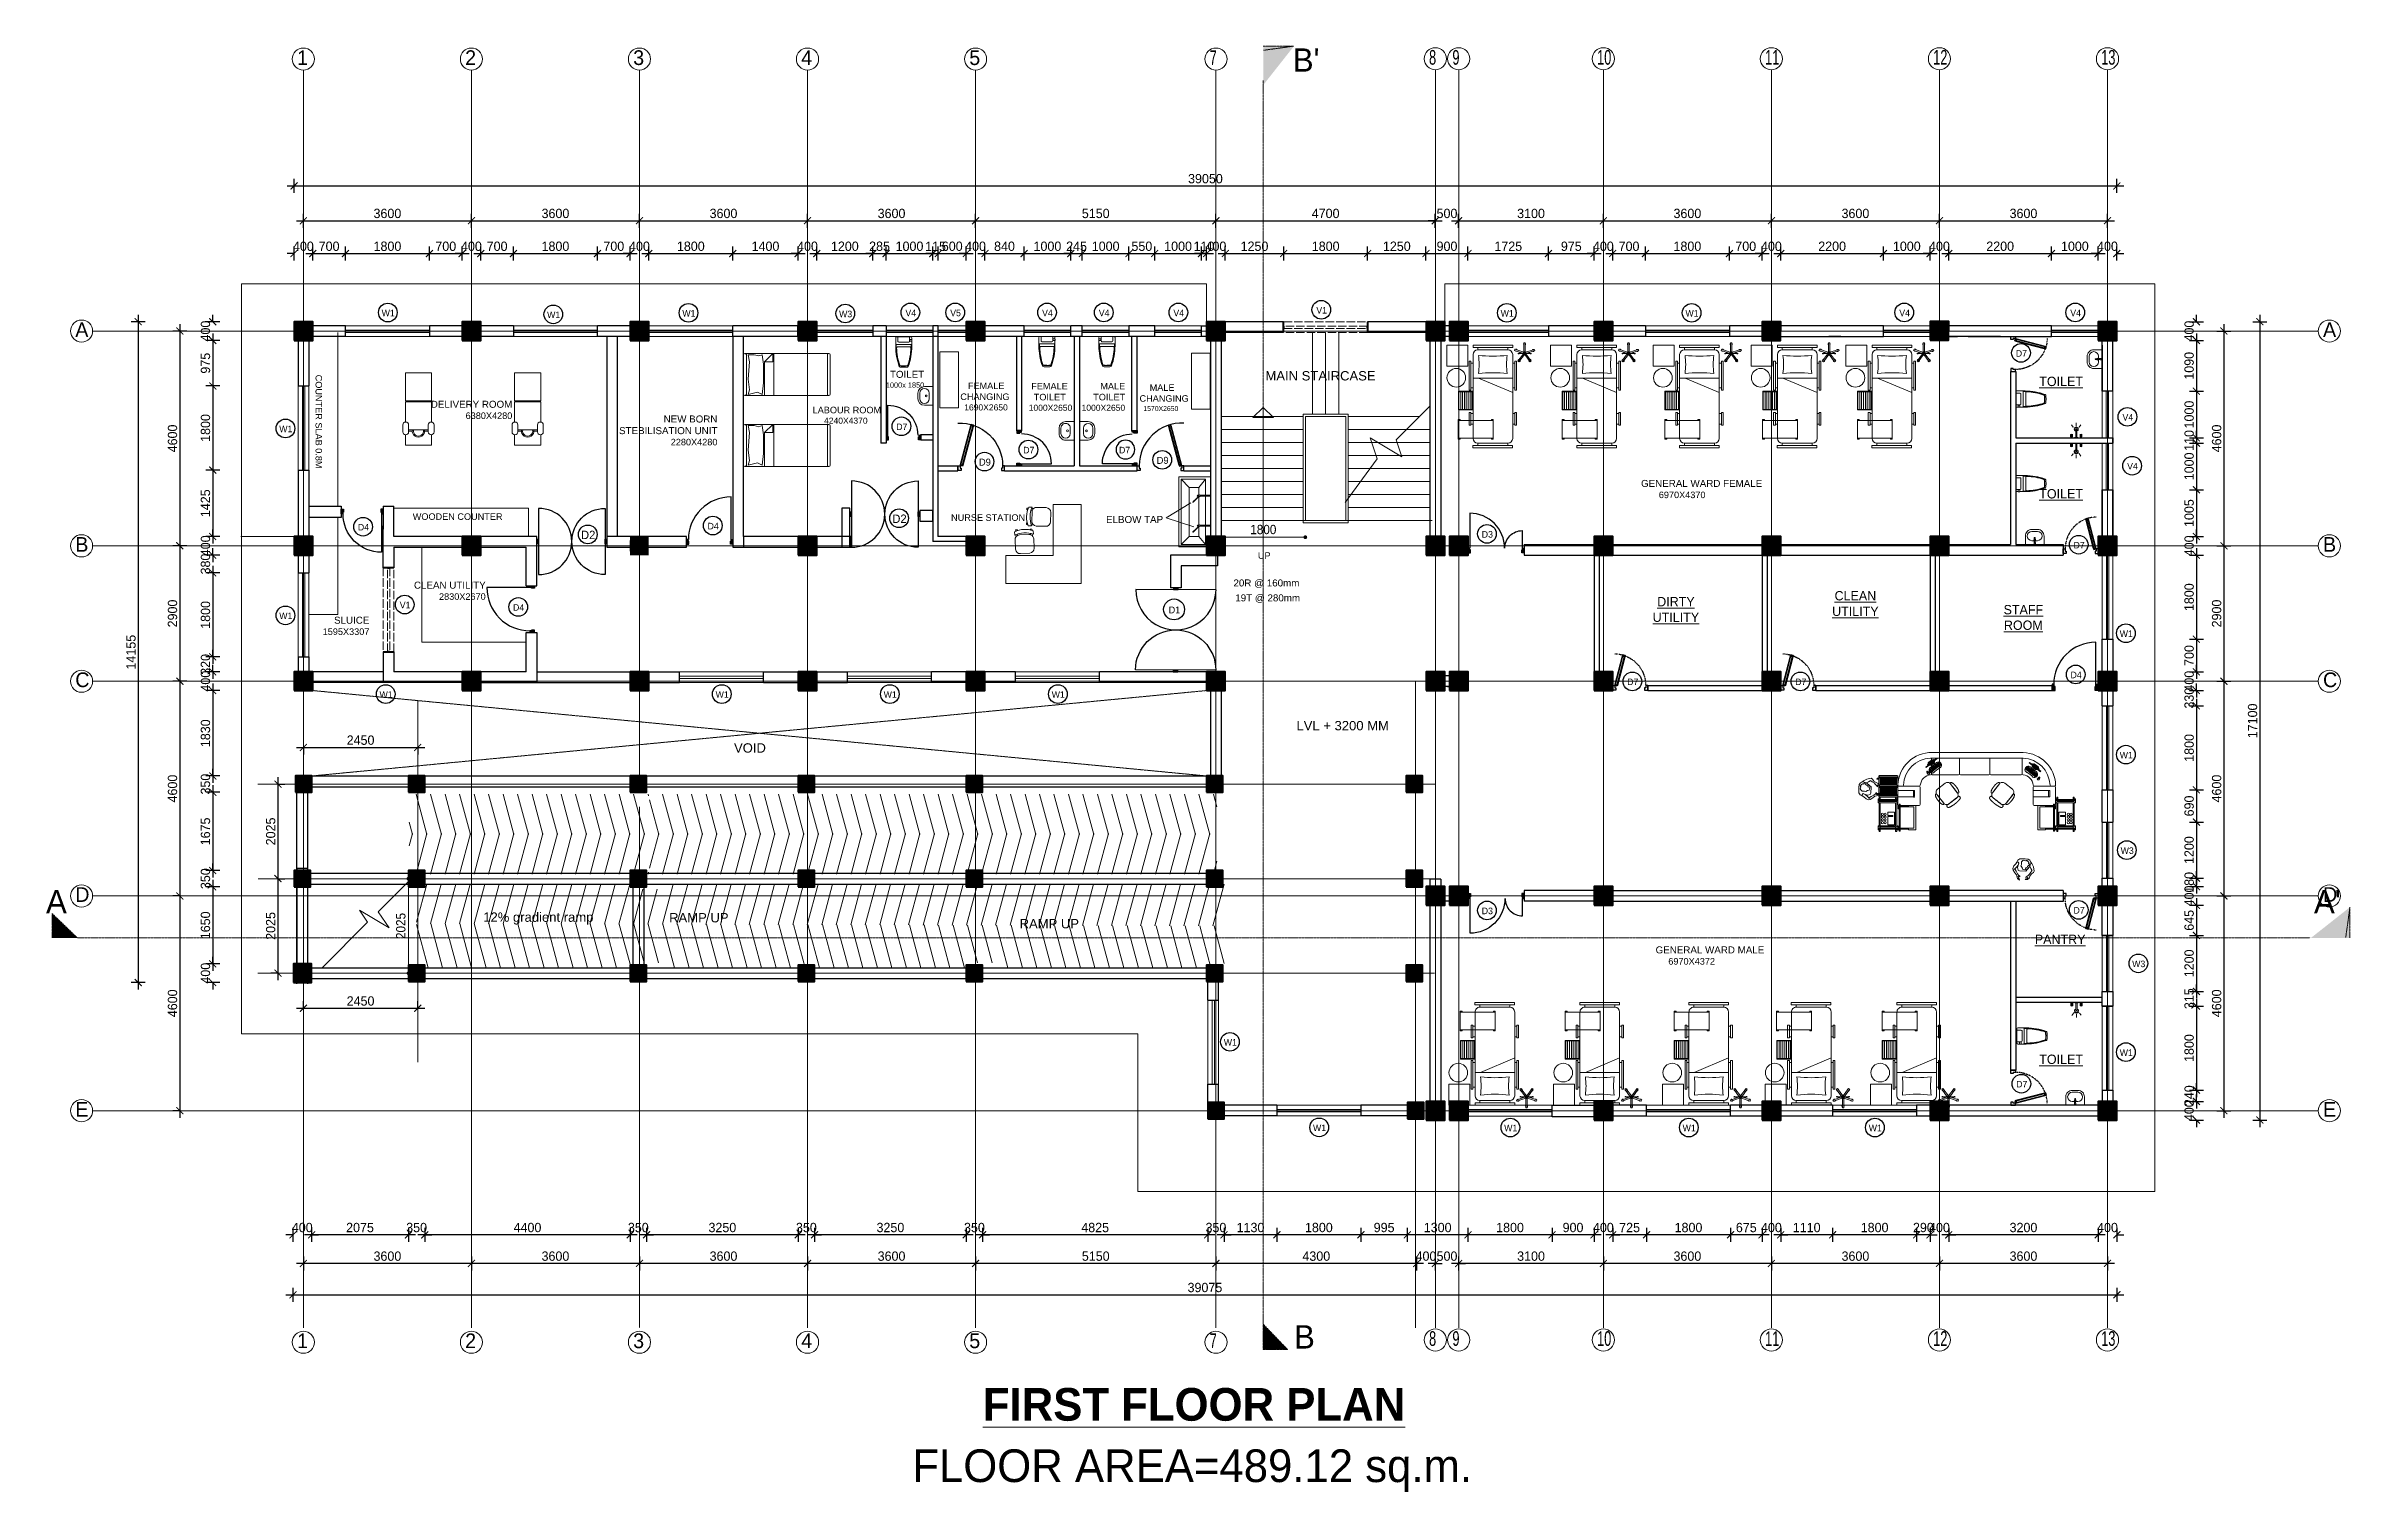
# Model space of a CAD drawing. Header units: inches. Extents: x -3071 to 2014935, y -37057 to 549694.
# Drawn here: x 1442787 to 1492143, y 348160 to 379132 of the extents above; entities that cross this region are included whole.
import ezdxf
from ezdxf.enums import TextEntityAlignment as Align

# ---------------------------------------------------------------- set-up
doc = ezdxf.new("R2010")
doc.units = ezdxf.units.IN
doc.header["$MEASUREMENT"] = 0
for name, pattern in [('ACAD_ISO08W100', [36, 24, -3, 6, -3]), ('DASHDOT2', [12.7, 6.35, -3.175, 0, -3.175]), ('DASHED', [0.75, 0.5, -0.25]), ('Hidden', [15, 12, -3]), ('TRAZOS1', [0.15, 0.1, -0.05])]:
    doc.linetypes.add(name, pattern=pattern)
for name, color, linetype, lineweight in [('001-Archi- door window elevation', 92, 'Continuous', 25), ('001-Archi- Loose Furniture', 13, 'Continuous', 0), ('001-Archi-Opening Tags', 14, 'Continuous', 25), ('001-Archi-Sanitary', 130, 'Continuous', 5), ('001-Archi-Text', 180, 'Continuous', 18), ('002-Archi- Opening', 90, 'Continuous', 25), ('A .09 overhang', 1, 'Continuous', 9), ('A .4 col', 5, 'Continuous', 40), ('A 0.05 hatch', 252, 'Continuous', 5), ('A 0.09 Furniture', 30, 'Continuous', 5), ('A 0.13 dw', 3, 'Continuous', 13), ('A 0.13 fixed furniture', 10, 'Continuous', 13), ('A 0.13 IND DIM', 240, 'Continuous', 13), ('A 0.13 sanitary', 8, 'Continuous', 13), ('A 0.13 Text', 6, 'Continuous', 13), ('A 0.13parapet partition', 230, 'Continuous', 13), ('A 0.18 steps', 6, 'Continuous', 18), ('A 0.40 wall', 160, 'Continuous', 40), ('A 0.9 RAILING', 100, 'Continuous', 9), ('cen', 50, 'ACAD_ISO08W100', 5), ('DIM', 161, 'Continuous', 15), ('dotted line', 1, 'DASHED', 9), ('Grid Tag', 6, 'Continuous', 20), ('p1 walls stone outline', 4, 'Continuous', 30), ('section', 6, 'DASHDOT2', 20), ('text', 7, 'Continuous', 25), ('v1 windows', 152, 'Continuous', 20)]:
    doc.layers.add(name, color=color, linetype=linetype, lineweight=lineweight)
doc.styles.add('AERIAL', font='arial.ttf', dxfattribs={"height": 10})
doc.styles.add('Archi 100', font='GOTHIC.TTF', dxfattribs={"height": 200})
doc.styles.add('ARIAL', font='arial.ttf', dxfattribs={"width": 0.9})
doc.styles.add('CG', font='GOTHIC.TTF', dxfattribs={"height": 40})
doc.styles.get("Standard").update_dxf_attribs({"font": 'GOTHIC.TTF'})
doc.dimstyles.new('Archi 100', dxfattribs={"dimtxt": 200, "dimasz": 150, "dimexe": 150, "dimexo": 300, "dimgap": 50, "dimtad": 1, "dimdec": 0, "dimrnd": 5, "dimzin": 0, "dimdsep": 46, "dimtxsty": 'Archi 100', "dimblk": 'ARCHTICK', "dimcen": 0.09, "dimdle": 150, "dimclrd": 256, "dimclre": 256, "dimclrt": 256, "dimadec": 0, "dimazin": 0, "dimtfac": 1, "dimtdec": 0, "dimtix": 1, "dimtofl": 0, "dimtmove": 0, "dimatfit": 3, "dimfxl": 150, "dimfxlon": 1, "dimtolj": 1, "dimtzin": 0, "dimlwd": -1, "dimlwe": -1, "dimarcsym": 0})
doc.dimstyles.new('el to el 200', dxfattribs={"dimtxt": 200, "dimasz": 80, "dimexe": 150, "dimexo": 150, "dimgap": 60, "dimtad": 1, "dimdec": 1, "dimlfac": -1, "dimrnd": 1, "dimdsep": 46, "dimtxsty": 'ARIAL', "dimblk": 'DOT', "dimcen": 1, "dimdle": 25, "dimse1": 1, "dimse2": 1, "dimclrd": 256, "dimclre": 256, "dimclrt": 256, "dimadec": 0, "dimazin": 0, "dimtfac": 1, "dimtdec": 1, "dimtix": 1, "dimtmove": 1, "dimatfit": 0, "dimfxl": 400, "dimfxlon": 1, "dimlwd": 9, "dimlwe": 9, "dimarcsym": 0})

msp = doc.modelspace()

# ---------------------------------------------------------------- texts
at = {"layer": '001-Archi-Text', "char_height": 200, "attachment_point": 3, "style": 'Archi 100'}
for s, insert in [('{\\LTOILET}', (1486423.46, 372048.81)), ('{\\LTOILET}', (1486423.46, 369642.08)), ('\\pxqc;{\\LDIRTY UTILITY}', (1478191.34, 367331.06)), ('\\pxqc;{\\LCLEAN UTILITY}', (1482036.08, 367457.76)), ('\\pxqc;{\\LSTAFF ROOM}', (1485634.4, 367159.91)), ('\\pxqc;{\\LPANTRY}', (1486423.46, 360096.72)), ('{\\LTOILET}', (1486423.46, 357528.29))]:
    msp.add_mtext_dynamic_manual_height_columns(s, width=976, gutter_width=1000, heights=[0], dxfattribs=dict(at, insert=insert))
at = {"layer": 'A 0.13 Text', "linetype": 'Continuous', "char_height": 500, "width": 2050.5885, "attachment_point": 5, "style": 'CG'}
for s, insert in [("B'", (1469781.31, 378833.51)), ("A'", (1491659.36, 360803.3))]:
    msp.add_mtext(s, dxfattribs=dict(at, insert=insert))
at = {"layer": 'A 0.13 Text', "char_height": 700, "attachment_point": 5, "style": 'CG'}
for s, insert, width in [('{\\fCentury Gothic|b1|i0|c0|p34;\\LFIRST FLOOR PLAN}', (1467379.39, 350030.7), 26112.9694), ('FLOOR AREA=489.12 sq.m.', (1467339.49, 348616.04), 13056.4847)]:
    msp.add_mtext(s, dxfattribs=dict(at, insert=insert, width=width))
at = {"layer": 'section', "char_height": 500, "width": 2050.5885, "attachment_point": 5, "style": 'CG'}
for s, insert in [('A', (1443008.23, 360803.3)), ('B', (1469745.14, 351481.74))]:
    msp.add_mtext(s, dxfattribs=dict(at, insert=insert))
at = {"layer": 'text', "style": 'AERIAL'}
for p in [(1456134.55, 360360.48), (1463642.92, 360232.48)]:
    msp.add_text('RAMP UP', height=200, dxfattribs=at).set_placement(p)
for s, insert, char_height, width, attachment_point in [('TOILET\\P{\\H0.75x;1000x 1850}', (1461599.3, 372175.77), 150, 14192.8258, 3), ('MAIN STAIRCASE', (1468909.92, 372169.31), 200, 14192.8258, 1), ('        FEMALE\\P     CHANGING\\P{\\H0.9333x;       1690X2650}', (1462101.14, 371924.01), 140, 1897.5412, 1), (' FEMALE \\P  TOILET\\P{\\H0.9333x;1000X2650}', (1463837.78, 371916.23), 140, 1897.5412, 1), ('MALE \\P  TOILET\\P{\\H0.9333x;1000X2650}', (1465904.62, 371916.23), 140, 1897.5412, 3), ('    MALE \\PCHANGING\\P{\\H0.75x;  1570X2650}', (1466211.96, 371886.74), 140, 1897.5412, 1), ('DELIVERY ROOM\\P{\\H0.75x;        \\H1.244x;   6380X4280}', (1452774.98, 371534.34), 150, 14192.8258, 3), ('         NEW BORN STEBILISATION UNIT\\P{\\H0.75x;               \\H1.244x;2280X4280}', (1457169.15, 371219.1), 150, 2507.4849, 3), ('LABOUR ROOM\\P{\\H0.75x;      \\H1.244x;4240X4370}', (1459208.92, 371406.07), 140, 1897.5412, 1), ('GENERAL WARD FEMALE\\P{\\H0.9333x;       6970X4370}', (1476956.56, 369838.61), 150, 14192.8258, 1), ('WOODEN COUNTER', (1452564.95, 369122.56), 140, 14192.8258, 3), ('NURSE STATION', (1462174.73, 369102.09), 140, 1897.5412, 1), ('ELBOW TAP', (1465494.84, 369067.03), 150, 14192.8258, 1), ('UP', (1468748.68, 368287.41), 140, 1897.5412, 1), ('20R @ 160mm', (1468224.62, 367706.55), 150, 14192.8258, 1), ('CLEAN UTILITY\\P{\\H0.75x;       \\H1.244x;2830X2670}', (1452204.81, 367659.58), 150, 14192.8258, 3), ('19T @ 280mm', (1468263.14, 367386.64), 150, 14192.8258, 1), ('  SLUICE\\P{\\H0.9333x;1595X3307}', (1449712.99, 366908.45), 150, 14192.8258, 3), ('LVL + 3200 MM', (1469574.45, 364674.94), 200, 14192.8258, 1), ('VOID ', (1457524.67, 364197.21), 200, 14192.8258, 1), ('12% gradient ramp', (1452152.23, 360573.33), 200, 14192.8258, 1), ('GENERAL WARD MALE\\P{\\H0.9333x;     6970X4372}', (1477268.47, 359846.33), 150, 14192.8258, 1)]:
    msp.add_mtext(s, dxfattribs=dict(at, insert=insert, char_height=char_height, width=width, attachment_point=attachment_point))
at = {"layer": 'text', "insert": (1448557.08, 372092.73), "char_height": 140, "width": 14192.8258, "attachment_point": 7, "rotation": 270, "style": 'AERIAL'}
msp.add_mtext('COUNTER SLAB 0.8M', dxfattribs=at)

# ---------------------------------------------------------------- blocks, each defined once
blk = doc.blocks.new('W2')
at = {"layer": 'A 0.13 dw'}
for points in [[(143910, 195589), (143910, 195359), (142110, 195359), (142110, 195589)], [(142110, 195446), (143910, 195446), (143910, 195496), (142110, 195496)]]:
    blk.add_lwpolyline(points, close=True, dxfattribs=at)
blk = doc.blocks.new('VENT 1800')
at = {"layer": 'A 0.13 dw', "linetype": 'Hidden', "ltscale": 15}
for p, q in [((165850, 199351), (167650, 199351)), ((167650, 199258), (165850, 199258)), ((165850, 199208), (167650, 199208)), ((167650, 199121), (165850, 199121))]:
    blk.add_line(p, q, dxfattribs=at)
at = {"layer": 'A 0.40 wall', "ltscale": 15}
for p, q in [((165850, 199121), (165850, 199351)), ((165850, 199258), (165850, 199208)), ((167650, 199351), (167650, 199121)), ((167650, 199208), (167650, 199258))]:
    blk.add_line(p, q, dxfattribs=at)
blk = doc.blocks.new('grid')
at = {"layer": 'Grid Tag', "linetype": 'Continuous', "ltscale": 30}
blk.add_circle((51, 48), 264, dxfattribs=at)
blk.add_attdef('GRID', (-143, -93), '', height=200)
blk = doc.blocks.new('_Dot')
at = {"color": 0, "linetype": 'ByBlock', "lineweight": -2}
blk.add_line((-0.5, 0), (-1, 0), dxfattribs=at)
at = {"color": 0, "linetype": 'ByBlock', "const_width": 0.5}
blk.add_lwpolyline([(-0.25, 0, 1), (0.25, 0, 1)], format="xyb", close=True, dxfattribs=at)
blk = doc.blocks.new('*D1546')
at = {"layer": 'Defpoints', "color": 0, "ltscale": 20, "transparency": 16777216}
for p in [(1467964, 368966), (1469764, 368966), (1469764, 368612)]:
    blk.add_point(p, dxfattribs=at)
at = {"layer": 'DIM', "lineweight": 9, "ltscale": 20, "transparency": 16777216}
blk.add_line((1468044, 368612), (1469684, 368612), dxfattribs=at)
at = {"layer": 'DIM', "lineweight": 9, "ltscale": 20, "transparency": 16777216, "xscale": 80, "yscale": 80, "zscale": 80}
for p, rotation in [((1467964, 368612), 179.9999999999999), ((1469764, 368612), 359.9999999999999)]:
    blk.add_blockref('_Dot', p, dxfattribs=dict(at, rotation=rotation))
at = {"layer": 'DIM', "ltscale": 20, "transparency": 16777216, "insert": (1468864, 368775), "char_height": 200, "attachment_point": 5, "style": 'ARIAL'}
blk.add_mtext('1800', dxfattribs=at)
blk = doc.blocks.new('*D1545')
at = {"layer": 'Defpoints', "lineweight": 9, "ltscale": 20, "transparency": 16777216}
blk.add_line((1450550, 359352), (1450550, 361217), dxfattribs=at)
at = {"layer": 'Defpoints', "color": 0, "ltscale": 20, "transparency": 16777216}
for p in [(1450550, 361297), (1450725, 361297), (1450725, 359272)]:
    blk.add_point(p, dxfattribs=at)
at = {"layer": 'Defpoints', "lineweight": 9, "ltscale": 20, "transparency": 16777216, "xscale": 80, "yscale": 80, "zscale": 80}
for p, rotation in [((1450550, 361297), 89.9999999999999), ((1450550, 359272), 269.9999999999999)]:
    blk.add_blockref('_Dot', p, dxfattribs=dict(at, rotation=rotation))
at = {"layer": 'Defpoints', "ltscale": 20, "transparency": 16777216, "insert": (1450387, 360284), "char_height": 200, "attachment_point": 5, "rotation": 90, "style": 'ARIAL'}
blk.add_mtext('2025', dxfattribs=at)
blk = doc.blocks.new('*U658')
at = {"ltscale": 100}
for points in [[(5, 50), (5, -50), (40, -50), (40, 50)], [(1760, 50), (1760, -50), (1795, -50), (1795, 50)]]:
    blk.add_hatch(color=256, dxfattribs=at).paths.add_polyline_path(points)
for points in [[(43, 855.5), (43, -855.5, 1)], [(1757, 855.5), (1757, -855.5, -1)]]:
    blk.add_lwpolyline(points, format="xyb", close=True, dxfattribs=at)
for points in [[(5, 50), (5, -50), (40, -50), (40, 50)], [(1760, 50), (1760, -50), (1795, -50), (1795, 50)]]:
    blk.add_lwpolyline(points, close=True)
blk = doc.blocks.new('bench 0400 x 1200 plan')
at = {"color": 0, "linetype": 'Continuous'}
blk.add_lwpolyline([(1200, 0), (0, 0), (0, 400), (1200, 400)], close=True, dxfattribs=at)
blk = doc.blocks.new('chair ordinary plan')
at = {"linetype": 'Continuous'}
for p, q in [((100, 515), (-100, 515)), ((-200, 415), (-200, 215)), ((-200, 115), (-200, 40)), ((-100, 115), (100, 115)), ((200, 215), (200, 415)), ((200, 40), (200, 115))]:
    blk.add_line(p, q, dxfattribs=at)
for points in [[(-175, 149), (-175, 105)], [(-175, 30), (-175, 3), (-137, 3), (-137, 19)], [(-137, 94), (-137, 122)], [(137, 94), (137, 122)], [(175, 30), (175, 3), (137, 3), (137, 19)], [(175, 149), (175, 105)]]:
    blk.add_lwpolyline(points, dxfattribs=at)
for centre, radius, start, end in [((-100, 415), 100, 90, 180), ((100, 415), 100, 0, 90), ((-100, 215), 100, 180, 270), ((0, 595), 520, 247.3799, 292.6201), ((0, 520), 520, 247.3799, 292.6201), ((100, 215), 100, 270, 0)]:
    blk.add_arc(centre, radius, start, end, dxfattribs=at)
blk = doc.blocks.new('sa oct uni toi')
for p, q in [((-214, 420), (-214, 287)), ((-214, 151), (-214, 287)), ((-88, 458), (-200, 458)), ((-19, 113), (-200, 113)), ((-158, 439), (-158, 287)), ((-158, 132), (-158, 287)), ((-113, 392), (-113, 287)), ((-113, 179), (-113, 287)), ((0, 411), (-94, 411)), ((0, 160), (-94, 160)), ((-89, 455), (-89, 420)), ((-60, 461), (-82, 461)), ((-60, 414), (-82, 414)), ((-82, 414), (-82, 411)), ((-60, 414), (-60, 411)), ((-19, 458), (-54, 458)), ((-53, 455), (-53, 420)), ((0, 439), (0, 287)), ((0, 132), (0, 287))]:
    blk.add_line(p, q)
for centre, radius, start, end in [((-35, 287), 615, 172.6652, 179.9981), ((15, 287), 665, 180.0016, 187.0523), ((-626, 364), 18.9, 110.0218, 174.8892), ((-626, 207), 18.9, 185.1108, 249.9782), ((-200, -804), 1262, 90, 110.0218), ((-200, 1375), 1262, 249.9782, 270), ((-44, 287), 580, 172.6856, 179.998), ((6, 287), 631, 180.0016, 187.0158), ((-601, 359), 18.9, 109.0034, 174.9977), ((-601, 212), 18.9, 185.0023, 250.9966), ((-44, 287), 575, 172.6683, 179.998), ((7, 287), 625, 180.0016, 187.0303), ((-601, 359), 12.6, 109.0034, 174.9977), ((-601, 212), 12.6, 185.0023, 250.9966), ((-200, -804), 1250, 88.0034, 109.0034), ((-200, 1375), 1250, 250.9966, 271.9966), ((-200, -804), 1243, 91.5459, 109.0034), ((-200, 1375), 1243, 250.9966, 268.4541), ((-233, 420), 18.9, 360, 91.5459), ((-233, 151), 18.9, 268.4541, 360), ((-139, 439), 18.9, 90, 180), ((-139, 132), 18.9, 180, 270), ((-94, 392), 18.9, 90, 180), ((-94, 179), 18.9, 180, 270), ((-82, 455), 6.31, 150, 180), ((-82, 420), 6.31, 180, 270), ((-82, 455), 6.31, 90, 150), ((-60, 455), 6.31, 30, 90), ((-60, 420), 6.31, 270, 360), ((-60, 455), 6.31, 360, 30), ((-19, 439), 18.9, 360, 90), ((-19, 132), 18.9, 270, 360)]:
    blk.add_arc(centre, radius, start, end)
blk = doc.blocks.new('charpi western plan with cistern')
at = {"rotation": 270}
blk.add_blockref('sa oct uni toi', (-287, 0), dxfattribs=at)
blk = doc.blocks.new('washbasin plan 0400w')
at = {"color": 0, "linetype": 'Continuous'}
for points in [[(-200, 0, 0), (-200, 180, 0)], [(60, 320, 0), (-60, 320, 0)], [(60, 280, 0), (-60, 280, 0)], [(-60, 80, 0), (60, 80, 0)], [(200, 0, 0), (200, 180, 0)]]:
    blk.add_polyline3d(points, dxfattribs=at)
blk.add_circle((0, 140), 20, dxfattribs=at)
for centre, radius, start, end in [((-60, 180), 140, 90, 180), ((-60, 180), 100, 90, 270), ((60, 180), 140, 0, 90), ((60, 180), 100, 270, 90)]:
    blk.add_arc(centre, radius, start, end, dxfattribs=at)
blk = doc.blocks.new('*U654')
at = {"ltscale": 100}
for points in [[(5, 50), (5, -50), (55, -50), (55, 15), (40, 15), (40, 50)], [(745, 50), (745, -50), (695, -50), (695, 15), (710, 15), (710, 50)]]:
    blk.add_hatch(color=256, dxfattribs=at).paths.add_polyline_path(points)
blk.add_lwpolyline([(43, 50), (43, 684, -0.414214), (677, 50)], format="xyb", dxfattribs=at)
for points in [[(5, 50), (5, -50), (55, -50), (55, 15), (40, 15), (40, 50)], [(745, 50), (745, -50), (695, -50), (695, 15), (710, 15), (710, 50)]]:
    blk.add_lwpolyline(points, close=True)
blk = doc.blocks.new('tap lever plan')
at = {"linetype": 'Continuous', "ltscale": 25}
for p, q in [((62, 15), (162, 115)), ((67, 11), (167, 110))]:
    blk.add_line(p, q, dxfattribs=at)
blk.add_lwpolyline([(35, -11), (0, -11), (0, 10), (35, 10)], dxfattribs=at)
blk.add_lwpolyline([(70, -9), (91, -9, 1), (91, 8), (70, 8)], format="xyb", dxfattribs=at)
blk.add_lwpolyline([(186, 140), (164, 117, 1), (169, 112), (192, 134, 1)], format="xyb", close=True, dxfattribs=at)
blk.add_circle((52, 0), 18.2, dxfattribs=at)
blk.add_arc((52, 0), 20, 53.6269, 36.3731, dxfattribs=at)
blk = doc.blocks.new('scrub sink')
at = {"layer": 'A 0.13 sanitary'}
for p, q in [((432, 225), (-250, 225)), ((-250, 225), (-250, -1275)), ((0, 0), (-140, 175)), ((382, 175), (-140, 175)), ((-140, 175), (-140, -1225)), ((0, 0), (0, -1050)), ((207, 0), (0, 0)), ((207, 0), (382, 175)), ((207, 0), (207, -1050)), ((382, -1225), (382, 175)), ((432, -1275), (432, 225)), ((-250, -1275), (432, -1275)), ((0, -1050), (-140, -1225)), ((-140, -1225), (382, -1225)), ((207, -1050), (0, -1050)), ((207, -1050), (382, -1225))]:
    blk.add_line(p, q, dxfattribs=at)
for points in [[(-63, -218), (-250, -219), (-250, -240), (-63, -239)], [(-63, -860), (-250, -861), (-250, -882), (-63, -881)]]:
    blk.add_lwpolyline(points, close=True, dxfattribs=at)
for p in [(-63, -229), (-63, -870)]:
    blk.add_blockref('tap lever plan', p, dxfattribs=at)
blk = doc.blocks.new('bed single hospital')
at = {"linetype": 'Continuous'}
for p, q in [((0, -30), (0, -1826)), ((900, -60), (0, -60)), ((900, -1826), (900, -30)), ((0, -650), (900, -650)), ((0, -1796), (900, -1796))]:
    blk.add_line(p, q, dxfattribs=at)
for points in [[(870, -60, 1), (870, 0), (30, 0, 1), (30, -60)], [(30, -1796, 1), (30, -1856), (870, -1856, 1), (870, -1796)]]:
    blk.add_lwpolyline(points, format="xyb", dxfattribs=at)
blk.add_lwpolyline([(900, -450), (175, -450), (0, -625), (175, -625), (175, -450)], dxfattribs=at)
blk.add_lwpolyline([(625, -425), (875, -400), (825, -300), (875, -100), (775, -125), (550, -100), (175, -125), (25, -100), (25, -225), (50, -325), (25, -400), (225, -425)], close=True, dxfattribs=at)
blk = doc.blocks.new('*U655')
at = {"ltscale": 100}
for points in [[(5, 50), (5, -50), (55, -50), (55, 15), (40, 15), (40, 50)], [(995, 50), (995, -50), (945, -50), (945, 15), (960, 15), (960, 50)]]:
    blk.add_hatch(color=256, dxfattribs=at).paths.add_polyline_path(points)
blk.add_lwpolyline([(43, 50), (43, 964, -0.414214), (957, 50)], format="xyb", dxfattribs=at)
for points in [[(5, 50), (5, -50), (55, -50), (55, 15), (40, 15), (40, 50)], [(995, 50), (995, -50), (945, -50), (945, 15), (960, 15), (960, 50)]]:
    blk.add_lwpolyline(points, close=True)
blk = doc.blocks.new('*U657')
at = {"ltscale": 100}
for points in [[(5, 50), (5, -50), (55, -50), (55, 15), (40, 15), (40, 50)], [(745, 50), (745, -50), (695, -50), (695, 15), (710, 15), (710, 50)]]:
    blk.add_hatch(color=256, dxfattribs=at).paths.add_polyline_path(points)
blk.add_lwpolyline([(43, 50), (43, 684, -0.414214), (677, 50)], format="xyb", dxfattribs=at)
for points in [[(5, 50), (5, -50), (55, -50), (55, 15), (40, 15), (40, 50)], [(745, 50), (745, -50), (695, -50), (695, 15), (710, 15), (710, 50)]]:
    blk.add_lwpolyline(points, close=True)
blk = doc.blocks.new('*U656')
at = {"ltscale": 100}
for points in [[(5, 50), (5, -50), (40, -50), (40, 50)], [(1460, 50), (1460, -50), (1495, -50), (1495, 50)]]:
    blk.add_hatch(color=256, dxfattribs=at).paths.add_polyline_path(points)
for points in [[(43, 705.5), (43, -705.5, 1)], [(1457, 705.5), (1457, -705.5, -1)]]:
    blk.add_lwpolyline(points, format="xyb", close=True, dxfattribs=at)
for points in [[(5, 50), (5, -50), (40, -50), (40, 50)], [(1460, 50), (1460, -50), (1495, -50), (1495, 50)]]:
    blk.add_lwpolyline(points, close=True)
blk = doc.blocks.new('table delivery brawn labs plan')
at = {"ltscale": 100}
blk.add_lwpolyline([(-280, 950), (280, 950), (280, 1550), (-280, 1550)], close=True, dxfattribs=at)
for points in [[(280, 493), (280, 925), (-280, 925), (-280, 493)], [(-280, 219), (-280, 0), (280, 0), (280, 219)], [(-210, 325), (210, 325)], [(-133, 300), (-210, 300)], [(210, 300), (133, 300)]]:
    blk.add_lwpolyline(points, dxfattribs=at)
for points in [[(-210, 281), (-210, 431, 1), (-335, 431), (-335, 281, 1)], [(210, 281), (210, 431, -1), (335, 431), (335, 281, -1)]]:
    blk.add_lwpolyline(points, format="xyb", close=True, dxfattribs=at)
for radius, start, end in [(133, 169.155, 10.845), (108, 166.5994, 13.4006)]:
    blk.add_arc((0, 300), radius, start, end, dxfattribs=at)
blk = doc.blocks.new('*U660')
at = {"ltscale": 100}
for points in [[(5, 50), (5, -50), (55, -50), (55, 15), (40, 15), (40, 50)], [(895, 50), (895, -50), (845, -50), (845, 15), (860, 15), (860, 50)]]:
    blk.add_hatch(color=256, dxfattribs=at).paths.add_polyline_path(points)
blk.add_lwpolyline([(43, 50), (43, 864, -0.414214), (857, 50)], format="xyb", dxfattribs=at)
for points in [[(5, 50), (5, -50), (55, -50), (55, 15), (40, 15), (40, 50)], [(895, 50), (895, -50), (845, -50), (845, 15), (860, 15), (860, 50)]]:
    blk.add_lwpolyline(points, close=True)
blk = doc.blocks.new('dw tag')
blk.add_circle((0, 0), 224)
at = {"style": 'Archi 100'}
blk.add_attdef('SYMBOL', text='', height=200, dxfattribs=at).set_placement((8, -10.5), align=Align.MIDDLE_CENTER)
at = {"style": 'Archi 100', "flags": 1}
for tag, p in [('WIDTH', (15, 174.5)), ('HEIGHT', (-4.5, -348.5))]:
    blk.add_attdef(tag, p, '', height=200, dxfattribs=at)
blk = doc.blocks.new('window tag')
blk.add_circle((0, 0), 200)
at = {"style": 'Archi 100'}
blk.add_attdef('SYMBOL', text='', height=200, dxfattribs=at).set_placement((8, -10.5), align=Align.MIDDLE_CENTER)
at = {"style": 'Archi 100', "flags": 1}
for tag, p in [('WIDTH', (15, 174.5)), ('HEIGHT', (-4.5, -348.5))]:
    blk.add_attdef(tag, p, '', height=200, dxfattribs=at)
blk = doc.blocks.new('nd4 plan')
for p, q in [((669, 921, 0), (720, 935, 0)), ((676, 895, 0), (669, 921, 0)), ((684, 897, 0), (676, 895, 0)), ((676, 895, 0), (899, 63)), ((899, 63), (676, 895, 0)), ((684, 897, 0), (720, 906, 0)), ((906, 65), (684, 897, 0)), ((727, 908, 0), (720, 935, 0)), ((720, 906, 0), (727, 908, 0)), ((942, 75), (720, 906, 0)), ((956, 55), (727, 908, 0)), ((950, 77), (899, 63)), ((899, 63), (905, 41)), ((905, 41), (956, 55)), ((906, 65), (942, 75))]:
    blk.add_line(p, q)
for points in [[(956, 5), (933, 5), (933, -45), (1000, -45), (1000, 55), (956, 55), (727, 908), (720, 935), (669, 921), (676, 895), (899, 63), (899, 63), (905, 41), (956, 55)], [(942, 75), (720, 906), (684, 897), (906, 65)], [(0, -45), (0, 55), (44, 55), (44, 5), (67, 5), (67, -45)]]:
    blk.add_lwpolyline(points, close=True)
blk.add_arc((956, 55), 912, 87.2417, 179.9999)
blk = doc.blocks.new('vfrfrfef')
at = {"layer": 'A 0.13 dw'}
for points in [[(1185496, 370608), (1185496, 370378), (1184296, 370378), (1184296, 370608)], [(1184296, 370465), (1185496, 370465), (1185496, 370515), (1184296, 370515)]]:
    blk.add_lwpolyline(points, close=True, dxfattribs=at)
blk = doc.blocks.new('ffwef')
at = {"layer": 'A 0.13 dw'}
for points in [[(1184596, 368096), (1184596, 367866), (1183596, 367866), (1183596, 368096)], [(1183596, 367953), (1184596, 367953), (1184596, 368003), (1183596, 368003)]]:
    blk.add_lwpolyline(points, close=True, dxfattribs=at)
blk = doc.blocks.new('DVVE')
at = {"layer": 'A 0.13 dw'}
for points in [[(1185681, 368422), (1185681, 368192), (1185081, 368192), (1185081, 368422)], [(1185081, 368280), (1185681, 368280), (1185681, 368330), (1185081, 368330)]]:
    blk.add_lwpolyline(points, close=True, dxfattribs=at)
blk = doc.blocks.new('*U652')
at = {"ltscale": 100}
for points in [[(5, 50), (5, -50), (55, -50), (55, 15), (40, 15), (40, 50)], [(1195, 50), (1195, -50), (1145, -50), (1145, 15), (1160, 15), (1160, 50)]]:
    blk.add_hatch(color=256, dxfattribs=at).paths.add_polyline_path(points)
for points in [[(783, 50, 0.414214), (43, 790), (43, 50)], [(786, 50, -0.414214), (1157, 421), (1157, 50)]]:
    blk.add_lwpolyline(points, format="xyb", dxfattribs=at)
for points in [[(5, 50), (5, -50), (55, -50), (55, 15), (40, 15), (40, 50)], [(1195, 50), (1195, -50), (1145, -50), (1145, 15), (1160, 15), (1160, 50)]]:
    blk.add_lwpolyline(points, close=True)
blk = doc.blocks.new('MA-47')
for p, q in [((-0.1, 0.01), (-0.1, 0.39)), ((-0.06, 0.01), (-0.06, 0.39)), ((-0.02, 0.01), (-0.02, 0.39)), ((0.02, 0.01), (0.02, 0.39)), ((0.06, 0.01), (0.06, 0.39)), ((0.1, 0.01), (0.1, 0.39))]:
    blk.add_line(p, q)
for points in [[(0.15, 0.4), (0.15, 0), (-0.15, 0), (-0.15, 0.4)], [(0.14, 0.39), (0.14, 0.01), (-0.14, 0.01), (-0.14, 0.39)]]:
    blk.add_lwpolyline(points, close=True)
blk = doc.blocks.new('bed for ward')
for p, q in [((425, 0), (-425, 0)), ((425, -52), (425, 0)), ((-507, -963), (-507, -343)), ((-507, -343), (-469, -343)), ((-469, -343), (-469, -963)), ((-469, -389), (-425, -389)), ((-425, 0), (-425, -52)), ((-425, -52), (425, -52)), ((-425, -205), (-425, -1999)), ((-322, -102), (-322, -52)), ((322, -102), (-322, -102)), ((322, -102), (322, -52)), ((425, -1999), (425, -205)), ((469, -389), (425, -389)), ((469, -343), (469, -963)), ((507, -343), (469, -343)), ((507, -963), (507, -343)), ((-469, -963), (-507, -963)), ((-469, -917), (-425, -917)), ((309, -705), (-425, -1019)), ((-425, -705), (425, -705)), ((469, -917), (425, -917)), ((469, -963), (507, -963)), ((-507, -1717), (-507, -1446)), ((-507, -1446), (-469, -1446)), ((-469, -1446), (-469, -1717)), ((-469, -1466), (-425, -1466)), ((469, -1466), (425, -1466)), ((469, -1446), (507, -1446)), ((469, -1446), (469, -1717)), ((507, -1717), (507, -1446)), ((-469, -1717), (-507, -1717)), ((-469, -1697), (-425, -1697)), ((469, -1697), (425, -1697)), ((469, -1717), (507, -1717)), ((-421, -2153), (430, -2153)), ((-421, -2203), (-421, -2153)), ((430, -2203), (-421, -2203)), ((-322, -2102), (-322, -2153)), ((-322, -2102), (322, -2102)), ((322, -2102), (322, -2153)), ((430, -2153), (430, -2203))]:
    blk.add_line(p, q)
for centre, radius, start, end in [((-322, -205), 103, 90, 180), ((-1661, -414), 1366, 351.8497, 8.1503), ((0, 2685), 2922, 263.9324, 276.0676), ((1661, -414), 1366, 171.8497, 188.1503), ((322, -205), 103, 0, 90), ((0, -3514), 2922, 83.9324, 96.0676), ((-322, -1999), 103, 180, 270), ((322, -1999), 103, 270, 0)]:
    blk.add_arc(centre, radius, start, end)
blk = doc.blocks.new('A$C61D660A5')
for p, q in [((0, 190), (0, 210)), ((0, 210), (40, 210)), ((0, -190), (0, 190)), ((0, 190), (749.5, 190)), ((40, 190), (0, 190)), ((40, 210), (40, 190)), ((749.5, 210), (709.5, 210)), ((709.5, 210), (709.5, 190)), ((709.5, 190), (749.5, 190)), ((749.5, 190), (749.5, 210)), ((749.5, 190), (749.5, -190)), ((749.5, -190), (0, -190)), ((0, -190), (0, -210)), ((40, -190), (0, -190)), ((0, -210), (40, -210)), ((40, -210), (40, -190)), ((709.5, -210), (709.5, -190)), ((709.5, -190), (749.5, -190)), ((749.5, -210), (709.5, -210)), ((749.5, -190), (749.5, -210))]:
    blk.add_line(p, q)
blk = doc.blocks.new('A$C4ED6536C')
blk.add_line((0.117, 0), (-0.189, 0))
for points in [[(-0.06, 0.027), (-0.294, 0.109), (-0.306, 0.075), (-0.091, 0)], [(-0.018, 0.031), (-0.018, 0.279), (-0.054, 0.279), (-0.054, 0.031)], [(0.023, 0), (0.236, 0.068), (0.225, 0.102), (-0.012, 0.027)], [(-0.069, -0.015), (-0.215, -0.215), (-0.186, -0.236), (-0.04, -0.036)], [(-0.032, -0.036), (0.114, -0.236), (0.143, -0.215), (-0.003, -0.015)]]:
    blk.add_lwpolyline(points)
blk.add_lwpolyline([(-0.207, 0, 2.414214), (-0.189, 0), (-0.189, -0.009), (0.117, -0.009), (0.117, 0, 2.414214), (0.135, 0)], format="xyb")
for centre, radius, start, end in [((-0.266, 0.08), 0.027, 202.56114, 298.94051), ((-0.266, 0.08), 0.027, 22.56114, 118.94051), ((-0.036, 0), 0.036, 360, 180), ((-0.036, 0.243), 0.027, 131.7788, 228.15817), ((-0.036, 0), 0.018, 0, 180), ((-0.036, 0.243), 0.027, 311.7788, 48.15817), ((0.196, 0.074), 0.027, 59.50204, 155.88141), ((0.196, 0.074), 0.027, 239.50204, 335.88141), ((-0.179, -0.197), 0.027, 95.75587, 192.13524), ((-0.179, -0.197), 0.027, 275.75587, 12.13524), ((-0.036, 0), 0.036, 194.47751, 345.52249), ((-0.036, 0), 0.018, 210, 330), ((0.107, -0.197), 0.027, 167.93699, 264.31636), ((0.107, -0.197), 0.027, 347.93699, 84.31636)]:
    blk.add_arc(centre, radius, start, end)
blk = doc.blocks.new('General ward bed')
blk.add_lwpolyline([(989, -450), (539, -450), (539, 0), (989, 0)], close=True)
blk.add_circle((783, -700), 200)
at = {"xscale": -800, "yscale": 800, "zscale": 800}
blk.add_blockref('A$C4ED6536C', (-709, -173), dxfattribs=at)
for name, p in [('bed for ward', (0, 0)), ('A$C61D660A5', (-8, -1806))]:
    blk.add_blockref(name, p)
at = {"xscale": 1000, "yscale": 1000, "zscale": 1000, "rotation": 180}
blk.add_blockref('MA-47', (589, -990), dxfattribs=at)
blk = doc.blocks.new('SGOWER')
for p, q in [((1272582, 1354836), (1272534, 1354873)), ((1272729, 1354878), (1272791, 1354878)), ((1272729, 1354867), (1272791, 1354867)), ((1272731, 1354885), (1272791, 1354885)), ((1272731, 1354861), (1272791, 1354861)), ((1272734, 1354889), (1272791, 1354889)), ((1272734, 1354856), (1272791, 1354856)), ((1272735, 1354891), (1272791, 1354891)), ((1272735, 1354854), (1272791, 1354854)), ((1272737, 1354893), (1272791, 1354893)), ((1272791, 1354853), (1272737, 1354853)), ((1272791, 1354893), (1272791, 1354853)), ((1272791, 1354883), (1272811, 1354883)), ((1272791, 1354863), (1272811, 1354863)), ((1272811, 1354883), (1272811, 1354863)), ((1272568, 1354771), (1272487, 1354771)), ((1272585, 1354711), (1272530, 1354674)), ((1272634, 1354814), (1272622, 1354814)), ((1272634, 1354728), (1272622, 1354728)), ((1272637, 1354787), (1272634, 1354787)), ((1272637, 1354755), (1272634, 1354755)), ((1272637, 1354755), (1272637, 1354787)), ((1272801, 1354784), (1272637, 1354784)), ((1272801, 1354759), (1272637, 1354759)), ((1272729, 1354675), (1272791, 1354675)), ((1272729, 1354664), (1272791, 1354664)), ((1272731, 1354682), (1272791, 1354682)), ((1272731, 1354658), (1272791, 1354658)), ((1272734, 1354686), (1272791, 1354686)), ((1272734, 1354653), (1272791, 1354653)), ((1272735, 1354688), (1272791, 1354688)), ((1272735, 1354651), (1272791, 1354651)), ((1272791, 1354690), (1272737, 1354690)), ((1272737, 1354649), (1272791, 1354649)), ((1272791, 1354649), (1272791, 1354690)), ((1272791, 1354680), (1272811, 1354680)), ((1272791, 1354659), (1272811, 1354659)), ((1272811, 1354807), (1272801, 1354807)), ((1272801, 1354807), (1272801, 1354736)), ((1272811, 1354736), (1272801, 1354736)), ((1272811, 1354807), (1272811, 1354736)), ((1272811, 1354680), (1272811, 1354659))]:
    blk.add_line(p, q)
for centre, major_axis, start_param, end_param in [((1272759, 1354873), (-21.6, -21.6), -1.515126, -0.055671), ((1272661, 1354771), (-47.9, -47.9), -1.207719, -0.363078), ((1272622, 1354789), (-18, 18), 5.497787, 6.646263), ((1272622, 1354754), (-18, -18), -0.363078, 0.785398), ((1272661, 1354771), (-40.7, 40.7), 0.215777, 1.355019), ((1272634, 1354789), (-18, 18), 4.496612, 6.498962), ((1272634, 1354754), (-18, 18), 1.355019, 3.357369), ((1272655, 1354771), (-19.1, 19.1), 0.161314, 1.409482), ((1272606, 1354771), (-40.7, -40.7), 2.578612, 2.925816), ((1272606, 1354771), (-40.7, 40.7), 3.357369, 3.704573), ((1272759, 1354670), (-21.6, -21.6), -1.515126, -0.055671)]:
    blk.add_ellipse(centre, major_axis=major_axis, ratio=1, start_param=start_param, end_param=end_param)
at = {"extrusion": (0, 0, -1)}
blk.add_ellipse((1272687, 1354771), major_axis=(0, 103), ratio=1, start_param=4.205176, end_param=5.219602, dxfattribs=at)
blk = doc.blocks.new('31910407')
for p, q in [((0.358, 0.079), (0.903, 0.079)), ((0.406, 0.044), (0.601, 0.044)), ((0.406, 0.024), (0.601, 0.024)), ((0.406, 0.004), (0.601, 0.004)), ((0.661, 0.044), (0.856, 0.044)), ((0.661, 0.024), (0.856, 0.024)), ((0.661, 0.004), (0.856, 0.004)), ((0.358, -0.431), (0.903, -0.431)), ((0.406, -0.016), (0.601, -0.016)), ((0.406, -0.036), (0.601, -0.036)), ((0.406, -0.056), (0.601, -0.056)), ((0.406, -0.076), (0.601, -0.076)), ((0.406, -0.096), (0.601, -0.096)), ((0.406, -0.116), (0.601, -0.116)), ((0.406, -0.136), (0.601, -0.136)), ((0.406, -0.156), (0.601, -0.156)), ((0.406, -0.176), (0.601, -0.176)), ((0.406, -0.196), (0.601, -0.196)), ((0.406, -0.216), (0.601, -0.216)), ((0.406, -0.236), (0.601, -0.236)), ((0.406, -0.236), (0.601, -0.236)), ((0.406, -0.256), (0.601, -0.256)), ((0.406, -0.256), (0.601, -0.256)), ((0.406, -0.276), (0.601, -0.276)), ((0.406, -0.276), (0.601, -0.276)), ((0.406, -0.296), (0.601, -0.296)), ((0.406, -0.296), (0.601, -0.296)), ((0.406, -0.316), (0.601, -0.316)), ((0.406, -0.336), (0.601, -0.336)), ((0.406, -0.356), (0.601, -0.356)), ((0.406, -0.376), (0.601, -0.376)), ((0.406, -0.396), (0.601, -0.396)), ((0.661, -0.016), (0.856, -0.016)), ((0.661, -0.036), (0.856, -0.036)), ((0.661, -0.056), (0.856, -0.056)), ((0.661, -0.076), (0.856, -0.076)), ((0.661, -0.096), (0.856, -0.096)), ((0.661, -0.116), (0.856, -0.116)), ((0.661, -0.136), (0.856, -0.136)), ((0.661, -0.156), (0.856, -0.156)), ((0.661, -0.176), (0.856, -0.176)), ((0.661, -0.196), (0.856, -0.196)), ((0.661, -0.216), (0.856, -0.216)), ((0.661, -0.236), (0.856, -0.236)), ((0.661, -0.236), (0.856, -0.236)), ((0.661, -0.256), (0.856, -0.256)), ((0.661, -0.256), (0.856, -0.256)), ((0.661, -0.276), (0.856, -0.276)), ((0.661, -0.276), (0.856, -0.276)), ((0.661, -0.296), (0.856, -0.296)), ((0.661, -0.296), (0.856, -0.296)), ((0.661, -0.316), (0.856, -0.316)), ((0.661, -0.336), (0.856, -0.336)), ((0.661, -0.356), (0.856, -0.356)), ((0.661, -0.376), (0.856, -0.376)), ((0.661, -0.396), (0.856, -0.396))]:
    blk.add_line(p, q)
for points in [[(0.376, 0.062, 1), (0.341, 0.062), (0.341, -0.413, 1), (0.376, -0.413)], [(0.406, 0.047, 1), (0.376, 0.047), (0.376, -0.398, 1), (0.406, -0.398)], [(0.631, 0.047, 1), (0.601, 0.047), (0.601, -0.398, 1), (0.631, -0.398)], [(0.631, 0.047, -1), (0.661, 0.047), (0.661, -0.398, -1), (0.631, -0.398)], [(0.856, 0.047, -1), (0.886, 0.047), (0.886, -0.398, -1), (0.856, -0.398)], [(0.886, 0.062, -1), (0.921, 0.062), (0.921, -0.413, -1), (0.886, -0.413)]]:
    blk.add_lwpolyline(points, format="xyb", close=True)
for points in [[(0.411, -0.431), (0.411, -0.466, 1), (0.441, -0.466), (0.441, -0.431, 1)], [(0.851, -0.431), (0.851, -0.466, -1), (0.821, -0.466), (0.821, -0.431, -1)]]:
    blk.add_lwpolyline(points, format="xyb")
blk = doc.blocks.new('S60')
at = {"lineweight": 9, "ltscale": 0.0235}
for points in [[(-0.231, 0.11), (-0.231, 0.103), (-0.231, 0.097), (-0.232, 0.091), (-0.232, 0.087), (-0.233, 0.084), (-0.234, 0.082), (-0.235, 0.08), (-0.236, 0.079), (-0.237, 0.078), (-0.239, 0.077), (-0.24, 0.076), (-0.242, 0.076), (-0.244, 0.075), (-0.245, 0.075), (-0.247, 0.075), (-0.248, 0.075), (-0.249, 0.075), (-0.25, 0.074), (-0.251, 0.074), (-0.252, 0.075), (-0.252, 0.075), (-0.253, 0.075), (-0.254, 0.075), (-0.254, 0.075), (-0.255, 0.076), (-0.256, 0.076), (-0.258, 0.077), (-0.259, 0.078), (-0.26, 0.079), (-0.262, 0.08), (-0.263, 0.081), (-0.265, 0.083), (-0.266, 0.085), (-0.268, 0.086), (-0.27, 0.089), (-0.272, 0.091), (-0.273, 0.093), (-0.275, 0.096), (-0.277, 0.099), (-0.279, 0.102), (-0.281, 0.105), (-0.282, 0.109), (-0.284, 0.112), (-0.286, 0.116), (-0.288, 0.12), (-0.289, 0.124), (-0.291, 0.128), (-0.292, 0.133), (-0.293, 0.137), (-0.294, 0.142), (-0.296, 0.146), (-0.297, 0.152), (-0.298, 0.157), (-0.298, 0.162), (-0.299, 0.168), (-0.3, 0.174), (-0.301, 0.181), (-0.302, 0.188), (-0.302, 0.194), (-0.303, 0.201), (-0.303, 0.208), (-0.304, 0.215), (-0.304, 0.222), (-0.304, 0.228), (-0.305, 0.234), (-0.305, 0.239), (-0.305, 0.245), (-0.305, 0.25), (-0.305, 0.255), (-0.305, 0.261), (-0.305, 0.266), (-0.304, 0.272), (-0.304, 0.278), (-0.304, 0.285), (-0.303, 0.292), (-0.303, 0.299), (-0.302, 0.306), (-0.302, 0.312), (-0.301, 0.319), (-0.3, 0.326), (-0.299, 0.332), (-0.298, 0.338), (-0.298, 0.343), (-0.297, 0.348), (-0.296, 0.354), (-0.294, 0.358), (-0.293, 0.363), (-0.292, 0.367), (-0.291, 0.372), (-0.289, 0.376), (-0.288, 0.38), (-0.286, 0.384), (-0.284, 0.388), (-0.282, 0.391), (-0.281, 0.395), (-0.279, 0.398), (-0.277, 0.401), (-0.275, 0.404), (-0.273, 0.407), (-0.272, 0.409), (-0.27, 0.411), (-0.268, 0.414), (-0.266, 0.415), (-0.265, 0.417), (-0.263, 0.419), (-0.262, 0.42), (-0.26, 0.421), (-0.259, 0.422), (-0.258, 0.423), (-0.256, 0.424), (-0.255, 0.424), (-0.254, 0.425), (-0.254, 0.425), (-0.253, 0.425), (-0.252, 0.425), (-0.252, 0.425), (-0.251, 0.425), (-0.25, 0.425), (-0.249, 0.425), (-0.248, 0.425), (-0.247, 0.425), (-0.245, 0.425), (-0.244, 0.425), (-0.242, 0.424), (-0.24, 0.424), (-0.239, 0.423), (-0.237, 0.422), (-0.236, 0.421), (-0.235, 0.42), (-0.234, 0.418), (-0.233, 0.416), (-0.232, 0.413), (-0.232, 0.409), (-0.231, 0.403), (-0.231, 0.397), (-0.231, 0.39), (-0.23, 0.38), (-0.23, 0.37), (-0.23, 0.359), (-0.23, 0.347), (-0.23, 0.334), (-0.23, 0.321), (-0.23, 0.308), (-0.23, 0.296), (-0.23, 0.284), (-0.23, 0.272), (-0.23, 0.261), (-0.23, 0.25), (-0.23, 0.239), (-0.23, 0.228), (-0.23, 0.216), (-0.23, 0.204), (-0.23, 0.192), (-0.23, 0.179), (-0.23, 0.166), (-0.23, 0.153), (-0.23, 0.141), (-0.23, 0.13), (-0.23, 0.12)], [(-0.14, 0.5), (-0.147, 0.499), (-0.152, 0.499), (-0.157, 0.499), (-0.161, 0.499), (-0.164, 0.499), (-0.167, 0.498), (-0.169, 0.498), (-0.171, 0.498), (-0.173, 0.497), (-0.174, 0.497), (-0.176, 0.497), (-0.178, 0.497), (-0.18, 0.496), (-0.181, 0.496), (-0.183, 0.496), (-0.185, 0.496), (-0.186, 0.496), (-0.188, 0.496), (-0.19, 0.496), (-0.191, 0.496), (-0.193, 0.496), (-0.194, 0.497), (-0.196, 0.497), (-0.198, 0.498), (-0.199, 0.499), (-0.2, 0.499), (-0.202, 0.5), (-0.203, 0.501), (-0.204, 0.502), (-0.205, 0.503), (-0.207, 0.505), (-0.208, 0.506), (-0.209, 0.507), (-0.21, 0.509), (-0.21, 0.51), (-0.211, 0.512), (-0.212, 0.514), (-0.213, 0.515), (-0.214, 0.517), (-0.214, 0.519), (-0.215, 0.521), (-0.215, 0.524), (-0.215, 0.526), (-0.216, 0.529), (-0.216, 0.531), (-0.216, 0.534), (-0.216, 0.537), (-0.216, 0.539), (-0.215, 0.542), (-0.215, 0.545), (-0.214, 0.547), (-0.213, 0.55), (-0.212, 0.553), (-0.211, 0.555), (-0.21, 0.557), (-0.209, 0.56), (-0.207, 0.562), (-0.205, 0.563), (-0.204, 0.565), (-0.202, 0.567), (-0.2, 0.568), (-0.198, 0.57), (-0.195, 0.571), (-0.193, 0.572), (-0.191, 0.573), (-0.188, 0.574), (-0.186, 0.575), (-0.183, 0.576), (-0.181, 0.577), (-0.178, 0.578), (-0.175, 0.579), (-0.171, 0.579), (-0.168, 0.58), (-0.164, 0.581), (-0.161, 0.582), (-0.156, 0.583), (-0.152, 0.584), (-0.147, 0.584), (-0.142, 0.585), (-0.136, 0.586), (-0.13, 0.587), (-0.124, 0.588), (-0.117, 0.589), (-0.111, 0.59), (-0.104, 0.591), (-0.096, 0.592), (-0.089, 0.593), (-0.083, 0.593), (-0.076, 0.594), (-0.069, 0.595), (-0.063, 0.595), (-0.057, 0.596), (-0.051, 0.597), (-0.045, 0.597), (-0.04, 0.597), (-0.035, 0.598), (-0.03, 0.598), (-0.025, 0.598), (-0.021, 0.598), (-0.017, 0.598), (-0.012, 0.598), (-0.009, 0.598), (-0.005, 0.598), (-0.001, 0.598), (0.003, 0.598), (0.007, 0.598), (0.011, 0.598), (0.016, 0.598), (0.02, 0.598), (0.025, 0.598), (0.029, 0.598), (0.034, 0.598), (0.039, 0.597), (0.045, 0.597), (0.051, 0.597), (0.057, 0.596), (0.063, 0.595), (0.069, 0.595), (0.076, 0.594), (0.083, 0.593), (0.089, 0.593), (0.096, 0.592), (0.104, 0.591), (0.11, 0.59), (0.117, 0.589), (0.124, 0.588), (0.13, 0.587), (0.136, 0.586), (0.142, 0.585), (0.147, 0.584), (0.152, 0.584), (0.156, 0.583), (0.161, 0.582), (0.164, 0.581), (0.168, 0.58), (0.171, 0.579), (0.175, 0.579), (0.178, 0.578), (0.181, 0.577), (0.183, 0.576), (0.186, 0.575), (0.188, 0.574), (0.191, 0.573), (0.193, 0.572), (0.195, 0.571), (0.198, 0.57), (0.2, 0.568), (0.202, 0.567), (0.204, 0.565), (0.205, 0.563), (0.207, 0.562), (0.209, 0.56), (0.21, 0.557), (0.211, 0.555), (0.212, 0.553), (0.213, 0.55), (0.214, 0.547), (0.215, 0.545), (0.215, 0.542), (0.216, 0.539), (0.216, 0.537), (0.216, 0.534), (0.216, 0.531), (0.216, 0.529), (0.215, 0.526), (0.215, 0.524), (0.215, 0.521), (0.214, 0.519), (0.214, 0.517), (0.213, 0.515), (0.212, 0.514), (0.211, 0.512), (0.21, 0.51), (0.21, 0.509), (0.209, 0.507), (0.208, 0.506), (0.207, 0.505), (0.205, 0.503), (0.204, 0.502), (0.203, 0.501), (0.202, 0.5), (0.2, 0.499), (0.199, 0.499), (0.198, 0.498), (0.196, 0.497), (0.194, 0.497), (0.193, 0.496), (0.191, 0.496), (0.19, 0.496), (0.188, 0.496), (0.186, 0.496), (0.185, 0.496), (0.183, 0.496), (0.181, 0.496), (0.18, 0.496), (0.178, 0.497), (0.176, 0.497), (0.174, 0.497), (0.173, 0.497), (0.171, 0.498), (0.169, 0.498), (0.167, 0.498), (0.164, 0.499), (0.161, 0.499), (0.157, 0.499), (0.152, 0.499), (0.147, 0.499), (0.14, 0.5), (0.132, 0.5), (0.122, 0.5), (0.112, 0.5), (0.101, 0.5), (0.089, 0.5), (0.076, 0.5), (0.064, 0.5), (0.051, 0.5), (0.038, 0.5), (0.025, 0.5), (0.013, 0.5), (0, 0.5), (-0.013, 0.5), (-0.025, 0.5), (-0.038, 0.5), (-0.051, 0.5), (-0.064, 0.5), (-0.076, 0.5), (-0.089, 0.5), (-0.101, 0.5), (-0.112, 0.5), (-0.122, 0.5), (-0.132, 0.5)], [(0.231, 0.11), (0.231, 0.103), (0.231, 0.097), (0.232, 0.091), (0.232, 0.087), (0.233, 0.084), (0.234, 0.082), (0.235, 0.08), (0.236, 0.079), (0.237, 0.078), (0.239, 0.077), (0.24, 0.076), (0.242, 0.076), (0.244, 0.075), (0.245, 0.075), (0.247, 0.075), (0.248, 0.075), (0.249, 0.075), (0.25, 0.074), (0.251, 0.074), (0.252, 0.075), (0.252, 0.075), (0.253, 0.075), (0.254, 0.075), (0.254, 0.075), (0.255, 0.076), (0.256, 0.076), (0.258, 0.077), (0.259, 0.078), (0.26, 0.079), (0.262, 0.08), (0.263, 0.081), (0.265, 0.083), (0.266, 0.085), (0.268, 0.086), (0.27, 0.089), (0.272, 0.091), (0.273, 0.093), (0.275, 0.096), (0.277, 0.099), (0.279, 0.102), (0.281, 0.105), (0.282, 0.109), (0.284, 0.112), (0.286, 0.116), (0.288, 0.12), (0.289, 0.124), (0.291, 0.128), (0.292, 0.133), (0.293, 0.137), (0.294, 0.142), (0.296, 0.146), (0.297, 0.152), (0.298, 0.157), (0.298, 0.162), (0.299, 0.168), (0.3, 0.174), (0.301, 0.181), (0.302, 0.188), (0.302, 0.194), (0.303, 0.201), (0.303, 0.208), (0.304, 0.215), (0.304, 0.222), (0.304, 0.228), (0.305, 0.234), (0.305, 0.239), (0.305, 0.245), (0.305, 0.25), (0.305, 0.255), (0.305, 0.261), (0.305, 0.266), (0.304, 0.272), (0.304, 0.278), (0.304, 0.285), (0.303, 0.292), (0.303, 0.299), (0.302, 0.306), (0.302, 0.312), (0.301, 0.319), (0.3, 0.326), (0.299, 0.332), (0.298, 0.338), (0.298, 0.343), (0.297, 0.348), (0.296, 0.354), (0.294, 0.358), (0.293, 0.363), (0.292, 0.367), (0.291, 0.372), (0.289, 0.376), (0.288, 0.38), (0.286, 0.384), (0.284, 0.388), (0.282, 0.391), (0.281, 0.395), (0.279, 0.398), (0.277, 0.401), (0.275, 0.404), (0.273, 0.407), (0.272, 0.409), (0.27, 0.411), (0.268, 0.414), (0.266, 0.415), (0.265, 0.417), (0.263, 0.419), (0.262, 0.42), (0.26, 0.421), (0.259, 0.422), (0.258, 0.423), (0.256, 0.424), (0.255, 0.424), (0.254, 0.425), (0.254, 0.425), (0.253, 0.425), (0.252, 0.425), (0.252, 0.425), (0.251, 0.425), (0.25, 0.425), (0.249, 0.425), (0.248, 0.425), (0.247, 0.425), (0.245, 0.425), (0.244, 0.425), (0.242, 0.424), (0.24, 0.424), (0.239, 0.423), (0.237, 0.422), (0.236, 0.421), (0.235, 0.42), (0.234, 0.418), (0.233, 0.416), (0.232, 0.413), (0.232, 0.409), (0.231, 0.403), (0.231, 0.397), (0.231, 0.39), (0.23, 0.38), (0.23, 0.37), (0.23, 0.359), (0.23, 0.347), (0.23, 0.334), (0.23, 0.321), (0.23, 0.308), (0.23, 0.296), (0.23, 0.284), (0.23, 0.272), (0.23, 0.261), (0.23, 0.25), (0.23, 0.239), (0.23, 0.228), (0.23, 0.216), (0.23, 0.204), (0.23, 0.192), (0.23, 0.179), (0.23, 0.166), (0.23, 0.153), (0.23, 0.141), (0.23, 0.13), (0.23, 0.12)]]:
    blk.add_lwpolyline(points, close=True, dxfattribs=at)
blk.add_lwpolyline([(-0.23, 0.1), (-0.23, 0.4, -0.414214), (-0.13, 0.5), (0.13, 0.5, -0.414214), (0.23, 0.4), (0.23, 0.1, -0.414214), (0.13, 0), (-0.13, 0, -0.414214)], format="xyb", close=True, dxfattribs=at)
blk = doc.blocks.new('A$C10FE0127')
for p, q in [((0.172, 0.274), (0.172, 0.475)), ((0.172, 0.475), (0.821, 0.475)), ((0.172, 0.274), (0.212, 0.274)), ((0.782, 0.422), (0.212, 0.422)), ((0.782, 0.053), (0.212, 0.053)), ((0.782, 0.026), (0.212, 0.026)), ((0.821, 0.274), (0.782, 0.274)), ((0.821, 0.475), (0.821, 0.274))]:
    blk.add_line(p, q)
for points in [[(0.185, 0.053), (0.133, 0.053), (0.133, 0.04), (0.133, 0.026), (0.172, 0.026)], [(0.172, 0.053), (0.172, 0), (0.265, 0), (0.265, 0.026)], [(0.821, 0.053), (0.821, 0), (0.729, 0), (0.729, 0.026)], [(0.808, 0.053), (0.861, 0.053), (0.861, 0.04), (0.861, 0.026), (0.821, 0.026)]]:
    blk.add_lwpolyline(points)
for points in [[(0.185, 0.274), (0.185, 0.026, 1), (0.212, 0.026), (0.212, 0.422)], [(0.808, 0.274), (0.808, 0.026, -1), (0.782, 0.026), (0.782, 0.422)]]:
    blk.add_lwpolyline(points, format="xyb")
blk = doc.blocks.new('ESCHUM13')
at = {"color": 0, "linetype": 'ByBlock'}
for points in [[(-0.081, 0.2), (-0.119, 0.16), (-0.158, 0.138), (-0.185, 0.094), (-0.183, 0.011), (-0.179, -0.075), (-0.173, -0.128), (-0.134, -0.179), (-0.075, -0.202)], [(0.004, 0.153), (0.096, 0.09), (0.139, 0.06), (0.143, -0.109), (0.13, -0.151), (0.066, -0.168), (-0.002, -0.164)]]:
    blk.add_lwpolyline(points, dxfattribs=at)
for points in [[(0.107, 0.032), (0.092, 0.058), (0.07, 0.043), (0.047, 0.047), (0.055, 0.081), (0.026, 0.096), (0.004, 0.09), (-0.009, 0.115), (-0.026, 0.107), (-0.028, 0.139), (-0.066, 0.136), (-0.072, 0.111), (-0.094, 0.119), (-0.134, 0.092), (-0.13, 0.079), (-0.153, 0.058), (-0.138, 0.036), (-0.141, 0.011), (-0.149, -0.025), (-0.132, -0.047), (-0.094, -0.075), (-0.055, -0.079), (-0.026, -0.072), (0.009, -0.083), (0.053, -0.051), (0.094, -0.032), (0.098, 0.004)], [(0.369, 0.068), (0.356, 0.123), (0.322, 0.16), (0.262, 0.181), (0.202, 0.219), (0.156, 0.266), (0.119, 0.285), (0.011, 0.251), (-0.079, 0.198), (-0.066, 0.164), (0.002, 0.155), (0.058, 0.187), (0.098, 0.215), (0.115, 0.228), (0.121, 0.222), (0.158, 0.192), (0.211, 0.168), (0.254, 0.134), (0.277, 0.102), (0.305, 0.07), (0.311, 0.074), (0.302, 0.113), (0.305, 0.123), (0.332, 0.117), (0.349, 0.077), (0.36, 0.064)], [(0.398, -0.089), (0.358, -0.143), (0.3, -0.168), (0.262, -0.181), (0.209, -0.23), (0.145, -0.285), (0.1, -0.296), (0.03, -0.271), (-0.032, -0.224), (-0.075, -0.202), (-0.081, -0.168), (-0.06, -0.143), (-0.002, -0.158), (0.058, -0.202), (0.102, -0.239), (0.115, -0.253), (0.115, -0.266), (0.119, -0.228), (0.162, -0.198), (0.194, -0.177), (0.23, -0.158), (0.262, -0.124), (0.29, -0.092), (0.304, -0.092), (0.292, -0.121), (0.3, -0.132), (0.336, -0.124), (0.366, -0.104), (0.375, -0.094)]]:
    blk.add_lwpolyline(points, close=True, dxfattribs=at)
blk = doc.blocks.new('31910357')
for p, q in [((-0.2625, 0.175), (-0.2375, 0.175)), ((0.3625, 0.175), (0.3375, 0.175)), ((-0.2625, -0.175), (-0.2375, -0.175)), ((0.3625, -0.175), (0.3375, -0.175))]:
    blk.add_line(p, q)
for points in [[(-0.2875, 0.175), (-0.3375, 0.175), (-0.3375, 0.2), (-0.3, 0.2)], [(-0.3, 0.175), (-0.3, 0.225), (-0.2125, 0.225), (-0.2125, 0.2)], [(0.4, 0.175), (0.4, 0.225), (0.3125, 0.225), (0.3125, 0.2)], [(0.3875, 0.175), (0.4375, 0.175), (0.4375, 0.2), (0.4, 0.2)], [(-0.2875, -0.175), (-0.3375, -0.175), (-0.3375, -0.2), (-0.3, -0.2)], [(-0.3, -0.175), (-0.3, -0.225), (-0.2125, -0.225), (-0.2125, -0.2)], [(0.4, -0.175), (0.4, -0.225), (0.3125, -0.225), (0.3125, -0.2)], [(0.3875, -0.175), (0.4375, -0.175), (0.4375, -0.2), (0.4, -0.2)]]:
    blk.add_lwpolyline(points)
for points in [[(-0.2625, 0.2, 1), (-0.2875, 0.2), (-0.2875, -0.2, 1), (-0.2625, -0.2)], [(0.3875, 0.2, 1), (0.3625, 0.2), (0.3625, -0.2, 1), (0.3875, -0.2)]]:
    blk.add_lwpolyline(points, format="xyb", close=True)
for points in [[(-0.2375, -0.2), (-0.2375, 0.2), (0.3375, 0.2), (0.3375, -0.2)], [(-0.2125, -0.175), (-0.2125, 0.175), (0.3125, 0.175), (0.3125, -0.175)], [(0, 0), (0, -0.15), (0.2875, -0.15), (0.2875, 0), (0.1, 0), (0.1, -0.1125), (0.075, -0.1125), (0.075, 0)]]:
    blk.add_lwpolyline(points, close=True)
for centre in [(0.05, 0.125), (0.05, 0.0625), (0.1125, 0.125), (0.1125, 0.0625), (0.175, 0.125), (0.175, 0.0625), (0.2375, 0.125), (0.2375, 0.0625)]:
    blk.add_circle(centre, 0.025)
blk = doc.blocks.new('NURSE STATION NEW')
for p, q in [((2020, 3347, 0), (2020, 2915, 0)), ((2020, 3131, 0), (2020, 2915, 0)), ((3033, 2675, 0), (3034, 688, 0)), ((2020, 449, 0), (2020, 14, 0))]:
    blk.add_line(p, q)
at = {"lineweight": 0, "ltscale": 0.0235}
for p, q in [((2020, 2915, 0), (2020, 3347, 0)), ((2033, 3371, 0), (2564, 3371, 0)), ((2199, 3031, 0), (2199, 3021, 0)), ((2202, 3371, 0), (2201, 3039, 0)), ((2201, 3039, 0), (2341, 3039, 0)), ((2209, 3013, 0), (2333, 3013, 0)), ((2341, 3039, 0), (2342, 3371, 0)), ((2341, 3031, 0), (2341, 3021, 0)), ((2434, 2914, 0), (2434, 3347, 0)), ((2434, 3347, 0), (2434, 2915, 0)), ((2412, 2891, 0), (2041, 2891, 0)), ((2674, 2069, 0), (2674, 2633, 0)), ((2714, 2745, 0), (2693, 2729, 0)), ((2779, 2651, 0), (2696, 2651, 0)), ((2698, 2651, 0), (2779, 2651, 0)), ((2714, 2697, 0), (2738, 2715, 0)), ((2737, 2640, 0), (2716, 2666, 0)), ((2724, 2657, 0), (2761, 2687, 0)), ((2749, 2748, 0), (2729, 2733, 0)), ((2730, 2649, 0), (2767, 2679, 0)), ((2731, 2663, 0), (2755, 2633, 0)), ((2733, 2685, 0), (2739, 2690, 0)), ((2736, 2642, 0), (2773, 2672, 0)), ((2739, 2669, 0), (2763, 2639, 0)), ((2742, 2635, 0), (2779, 2664, 0)), ((2746, 2675, 0), (2770, 2645, 0)), ((2749, 2628, 0), (2785, 2657, 0)), ((2754, 2681, 0), (2778, 2651, 0)), ((2794, 2646, 0), (2758, 2617, 0)), ((2761, 2687, 0), (2785, 2657, 0)), ((2800, 2638, 0), (2764, 2610, 0)), ((2764, 2622, 0), (2787, 2593, 0)), ((2806, 2631, 0), (2771, 2603, 0)), ((2771, 2628, 0), (2794, 2599, 0)), ((2781, 2700, 0), (2773, 2694, 0)), ((2797, 2664, 0), (2773, 2694, 0)), ((2812, 2623, 0), (2777, 2595, 0)), ((2786, 2692, 0), (2779, 2686, 0)), ((2779, 2634, 0), (2802, 2605, 0)), ((2804, 2670, 0), (2781, 2700, 0)), ((2817, 2617, 0), (2782, 2589, 0)), ((2792, 2685, 0), (2785, 2679, 0)), ((2786, 2640, 0), (2809, 2611, 0)), ((2798, 2677, 0), (2791, 2671, 0)), ((2792, 2577, 0), (2827, 2604, 0)), ((2794, 2646, 0), (2817, 2617, 0)), ((2796, 2581, 0), (2899, 2451, 0)), ((2804, 2670, 0), (2797, 2664, 0)), ((2800, 2568, 0), (2834, 2595, 0)), ((2810, 2662, 0), (2803, 2656, 0)), ((2833, 2619, 0), (2803, 2656, 0)), ((2804, 2587, 0), (2907, 2457, 0)), ((2805, 2560, 0), (2840, 2588, 0)), ((2816, 2655, 0), (2809, 2649, 0)), ((2840, 2624, 0), (2810, 2662, 0)), ((2811, 2593, 0), (2914, 2463, 0)), ((2811, 2553, 0), (2846, 2580, 0)), ((2822, 2647, 0), (2815, 2641, 0)), ((2832, 2458, 0), (2816, 2478, 0)), ((2817, 2545, 0), (2852, 2573, 0)), ((2819, 2599, 0), (2922, 2469, 0)), ((2828, 2640, 0), (2821, 2634, 0)), ((2823, 2537, 0), (2858, 2565, 0)), ((2834, 2632, 0), (2827, 2626, 0)), ((2827, 2604, 0), (2929, 2475, 0)), ((2828, 2529, 0), (2864, 2557, 0)), ((2938, 2542, 0), (2829, 2680, 0)), ((2840, 2624, 0), (2833, 2619, 0)), ((2834, 2766, 0), (2843, 2773, 0)), ((2834, 2766, 0), (3023, 2527, 0)), ((2834, 2522, 0), (2870, 2550, 0)), ((2846, 2617, 0), (2839, 2611, 0)), ((2862, 2581, 0), (2839, 2611, 0)), ((2839, 2514, 0), (2876, 2542, 0)), ((3032, 2535, 0), (2843, 2773, 0)), ((2852, 2609, 0), (2845, 2603, 0)), ((2845, 2506, 0), (2882, 2535, 0)), ((2870, 2587, 0), (2846, 2617, 0)), ((2858, 2602, 0), (2850, 2596, 0)), ((2850, 2498, 0), (2888, 2527, 0)), ((2851, 2496, 0), (2899, 2436, 0)), ((2894, 2651, 0), (2852, 2651, 0)), ((2852, 2651, 0), (2894, 2651, 0)), ((2864, 2594, 0), (2856, 2588, 0)), ((2856, 2490, 0), (2894, 2520, 0)), ((2870, 2587, 0), (2862, 2581, 0)), ((2862, 2483, 0), (2900, 2512, 0)), ((2876, 2579, 0), (2868, 2573, 0)), ((2940, 2483, 0), (2868, 2573, 0)), ((2868, 2475, 0), (2906, 2505, 0)), ((2882, 2572, 0), (2874, 2566, 0)), ((2874, 2467, 0), (2911, 2497, 0)), ((2947, 2489, 0), (2876, 2579, 0)), ((2879, 2729, 0), (2888, 2736, 0)), ((2888, 2564, 0), (2880, 2558, 0)), ((2880, 2460, 0), (2917, 2490, 0)), ((2881, 2660, 0), (2929, 2600, 0)), ((2894, 2557, 0), (2886, 2551, 0)), ((2886, 2452, 0), (2923, 2482, 0)), ((2888, 2736, 0), (3006, 2587, 0)), ((2888, 2665, 0), (2935, 2605, 0)), ((2900, 2549, 0), (2892, 2543, 0)), ((2892, 2445, 0), (2929, 2475, 0)), ((2906, 2542, 0), (2898, 2536, 0)), ((2899, 2722, 0), (2902, 2725, 0)), ((2912, 2534, 0), (2904, 2528, 0)), ((2918, 2527, 0), (2910, 2521, 0)), ((2913, 2724, 0), (3000, 2614, 0)), ((2924, 2519, 0), (2916, 2513, 0)), ((2930, 2512, 0), (2922, 2506, 0)), ((2936, 2504, 0), (2928, 2498, 0)), ((2941, 2497, 0), (2934, 2491, 0)), ((2938, 2705, 0), (2986, 2645, 0)), ((2947, 2489, 0), (2940, 2483, 0)), ((2944, 2710, 0), (2992, 2650, 0)), ((3033, 2651, 0), (2991, 2651, 0)), ((2991, 2651, 0), (3033, 2651, 0)), ((3154, 2633, 0), (3154, 2633, 0)), ((3154, 2633, 0), (3154, 2033, 0)), ((2674, 1419, 0), (2674, 2033, 0)), ((3033, 2051, 0), (2698, 2051, 0)), ((2922, 2447, 0), (2928, 2452, 0)), ((3154, 2033, 0), (3154, 1383, 0)), ((2674, 1383, 0), (2674, 729, 0)), ((3034, 1401, 0), (2698, 1401, 0)), ((2866, 1401, 0), (2698, 1401, 0)), ((3154, 687, 0), (3154, 1383, 0)), ((2698, 711, 0), (2865, 711, 0)), ((2700, 505, 0), (2734, 478, 0)), ((2704, 502, 0), (2807, 632, 0)), ((2707, 515, 0), (2742, 487, 0)), ((2712, 496, 0), (2815, 626, 0)), ((2713, 522, 0), (2748, 495, 0)), ((2719, 490, 0), (2822, 620, 0)), ((2719, 530, 0), (2754, 502, 0)), ((2740, 625, 0), (2723, 605, 0)), ((2725, 537, 0), (2760, 510, 0)), ((2727, 484, 0), (2830, 614, 0)), ((2731, 545, 0), (2766, 517, 0)), ((2734, 478, 0), (2837, 608, 0)), ((2736, 553, 0), (2772, 525, 0)), ((2846, 540, 0), (2737, 402, 0)), ((2742, 561, 0), (2778, 532, 0)), ((2742, 317, 0), (2931, 555, 0)), ((2770, 502, 0), (2746, 471, 0)), ((2747, 569, 0), (2784, 540, 0)), ((2940, 548, 0), (2751, 309, 0)), ((2753, 577, 0), (2790, 548, 0)), ((2778, 496, 0), (2754, 465, 0)), ((2758, 585, 0), (2796, 555, 0)), ((2759, 587, 0), (2807, 647, 0)), ((2764, 592, 0), (2801, 563, 0)), ((2772, 488, 0), (2764, 494, 0)), ((2770, 600, 0), (2807, 570, 0)), ((2778, 496, 0), (2770, 502, 0)), ((2776, 607, 0), (2813, 578, 0)), ((2848, 599, 0), (2776, 509, 0)), ((2784, 503, 0), (2776, 509, 0)), ((2782, 615, 0), (2819, 585, 0)), ((2790, 511, 0), (2782, 517, 0)), ((2855, 593, 0), (2784, 503, 0)), ((2788, 622, 0), (2825, 593, 0)), ((2796, 518, 0), (2788, 524, 0)), ((2794, 630, 0), (2831, 600, 0)), ((2802, 526, 0), (2794, 532, 0)), ((2796, 346, 0), (2914, 496, 0)), ((2800, 638, 0), (2837, 608, 0)), ((2808, 533, 0), (2800, 539, 0)), ((2814, 541, 0), (2806, 547, 0)), ((2820, 548, 0), (2812, 554, 0)), ((2826, 556, 0), (2818, 562, 0)), ((2831, 563, 0), (2824, 569, 0)), ((2829, 635, 0), (2836, 630, 0)), ((2837, 571, 0), (2830, 577, 0)), ((2843, 578, 0), (2836, 584, 0)), ((2849, 586, 0), (2842, 592, 0)), ((2855, 593, 0), (2848, 599, 0)), ((2905, 503, 0), (2914, 496, 0)), ((2931, 555, 0), (2940, 548, 0)), ((2042, 473, 0), (2413, 473, 0)), ((2202, 473, 0), (2202, 141, 0)), ((2202, 141, 0), (2342, 141, 0)), ((2202, 133, 0), (2202, 122, 0)), ((2210, 114, 0), (2334, 114, 0)), ((2342, 141, 0), (2342, 473, 0)), ((2342, 133, 0), (2342, 122, 0)), ((2434, 449, 0), (2434, 17, 0)), ((2593, 334, 0), (2572, 351, 0)), ((2593, 383, 0), (2617, 365, 0)), ((2627, 332, 0), (2607, 347, 0)), ((2645, 443, 0), (2624, 416, 0)), ((2632, 425, 0), (2669, 396, 0)), ((2638, 433, 0), (2675, 403, 0)), ((2639, 419, 0), (2663, 450, 0)), ((2641, 397, 0), (2647, 392, 0)), ((2643, 440, 0), (2681, 411, 0)), ((2647, 414, 0), (2670, 444, 0)), ((2650, 448, 0), (2687, 418, 0)), ((2654, 408, 0), (2678, 438, 0)), ((2656, 455, 0), (2693, 426, 0)), ((2662, 402, 0), (2685, 432, 0)), ((2702, 437, 0), (2666, 465, 0)), ((2669, 396, 0), (2693, 426, 0)), ((2672, 461, 0), (2695, 490, 0)), ((2708, 444, 0), (2672, 472, 0)), ((2679, 455, 0), (2702, 484, 0)), ((2714, 452, 0), (2679, 480, 0)), ((2705, 419, 0), (2681, 389, 0)), ((2688, 383, 0), (2681, 389, 0)), ((2720, 459, 0), (2685, 487, 0)), ((2687, 449, 0), (2710, 478, 0)), ((2694, 390, 0), (2687, 396, 0)), ((2712, 413, 0), (2688, 383, 0)), ((2725, 466, 0), (2690, 493, 0)), ((2700, 398, 0), (2693, 404, 0)), ((2694, 443, 0), (2717, 472, 0)), ((2706, 405, 0), (2699, 411, 0)), ((2702, 437, 0), (2725, 466, 0)), ((2712, 413, 0), (2705, 419, 0)), ((2740, 464, 0), (2711, 426, 0)), ((2718, 420, 0), (2711, 426, 0)), ((2724, 428, 0), (2717, 434, 0)), ((2748, 458, 0), (2718, 420, 0)), ((2730, 435, 0), (2723, 441, 0)), ((2736, 443, 0), (2729, 449, 0)), ((2742, 450, 0), (2735, 456, 0)), ((2748, 458, 0), (2740, 464, 0)), ((2742, 317, 0), (2751, 309, 0)), ((2754, 465, 0), (2746, 471, 0)), ((2760, 473, 0), (2752, 479, 0)), ((2766, 481, 0), (2758, 486, 0)), ((2787, 354, 0), (2796, 346, 0)), ((2789, 422, 0), (2837, 482, 0)), ((2796, 417, 0), (2843, 477, 0)), ((2807, 360, 0), (2810, 358, 0)), ((2821, 359, 0), (2908, 468, 0)), ((2846, 377, 0), (2894, 437, 0)), ((2852, 372, 0), (2900, 432, 0)), ((2903, 482, 0), (2906, 479, 0)), ((2410, -7, 0), (2040, -7, 0))]:
    blk.add_line(p, q, dxfattribs=at)
at = {"lineweight": 0}
for p, q in [((2995, 2601, 0), (2999, 2603, 0)), ((2997, 2579, 0), (3006, 2587, 0)), ((3023, 2527, 0), (3032, 2535, 0)), ((3154, 1539, 0), (3154, 1679, 0))]:
    blk.add_line(p, q, dxfattribs=at)
at = {"lineweight": 9, "ltscale": 0.0235}
for p, q in [((3034, 711, 0), (2697, 711, 0)), ((2434, 449, 0), (2434, 16, 0))]:
    blk.add_line(p, q, dxfattribs=at)
at = {"lineweight": 0, "ltscale": 0.0235, "extrusion": (-2.26758e-11, -5.47445e-11, -1)}
for centre, major_axis, ratio, start_param, end_param in [((2041, 3347, 0), (0, 24, 0), 0.9, -1.570796, 0), ((2409, 3347, 0), (0, -24, 0), 0.9, 3.141593, 4.712389), ((2041, 2915, 0), (0, 24, 0), 0.9, 3.141593, 4.712389), ((2412, 2915, 0), (0, -24, 0), 0.9, 4.712389, 6.283185), ((2698, 2633, 0), (-24, 0), 0.75, 0, 1.570796), ((2698, 2069, 0), (-24, 0), 0.75, -1.570796, 0), ((2698, 2033, 0), (-24, 0), 0.75, 0, 1.570796), ((2698, 1419, 0), (-24, 0), 0.75, -1.570796, 0), ((2041, 449, 0), (0, 24, 0), 0.9, -1.570796, 0), ((2040, 17, 0), (-4.5, -23.8, 0), 0.829495, -0.224032, 1.278246), ((2413, 449, 0), (0, -24, 0), 0.9, 3.141593, 4.712389), ((2413, 17, 0), (0, -24, 0), 0.9, 4.712389, 6.283185)]:
    blk.add_ellipse(centre, major_axis=major_axis, ratio=ratio, start_param=start_param, end_param=end_param, dxfattribs=at)
at = {"lineweight": 0, "ltscale": 0.0235}
for centre, major_axis, ratio, start_param, end_param in [((2207, 3031, 0), (-5.66, -5.66), 1, 3.92692, 5.497716), ((2207, 3021, 0), (-5.66, -5.66), 1, -0.785469, 0.785327), ((2333, 3031, 0), (-5.66, -5.66), 1, 2.356124, 3.92692), ((2333, 3021, 0), (-5.66, 5.66), 1, 2.356124, 3.92692), ((2455, 3275, 0), (-17, -17), 1, -0.785398, 0.746927), ((2458, 3347, 0), (-17, -17), 1, 3.892501, 5.497787), ((2434, 2651, 0), (-424, -424), 1, 2.394666, 3.88852), ((2433, 2651, 0), (-509, -509), 1, 2.331722, 3.892295), ((2458, 2914, 0), (-17, -17), 1, -0.785398, 0.694363), ((2434, 2651, 0), (-170, 170), 1, 4.018026, 5.406752), ((2696, 2675, 0), (-17, -17), 1, -0.694363, 0.785398), ((2706, 2715, 0), (-13.8, -13.8), 1, 4.674243, 7.482652), ((2773, 2635, 0), (-45.3, -45.3), 1, 4.597046, 5.984883), ((2733, 2736, 0), (-15.1, 15.1), 1, 0.342124, 1.387148), ((2740, 2701, 0), (-36.2, 36.2), 1, 5.479242, 6.032541), ((2715, 2722, 0), (-0.871, 0.871), 1, 0.007144, 2.921279), ((2448, 2293, 0), (-291, 291), 1, 4.392548, 4.788338), ((2733, 2736, 0), (-15.1, -15.1), 1, -0.047073, 0.997986), ((2728, 2732, 0), (-0.871, 0.871), 1, 3.13122, 6.045354), ((1991, 1932, 0), (-727, 727), 1, 4.507792, 4.686299), ((2740, 2741, 0), (-7.99, -7.99), 1, 2.237377, 4.054519), ((2701, 2751, 0), (-36.2, 36.2), 1, 3.16155, 3.714849), ((2779, 2640, 0), (-45.3, -45.3), 1, 3.026249, 4.597046), ((2859, 2626, 0), (-1.5, 1.9), 0.595246, 0, 6.283185), ((2913, 2685, 0), (-28.3, -28.3), 1, -1.386799, -0.115343), ((2876, 2605, 0), (-2.57, 2.57), 1, 5.497787, 11.780972), ((2913, 2685, 0), (-22.6, 22.6), 1, 0.262173, 1.455453), ((2907, 2719, 0), (-5.66, 5.66), 1, 4.597046, 6.167842), ((2913, 2685, 0), (-28.3, 28.3), 1, 4.597046, 5.530713), ((2913, 2685, 0), (-22.6, -22.6), 1, 3.026249, 3.758588), ((2888, 2502, 0), (-45.3, 45.3), 1, 3.026249, 4.597046), ((2960, 2625, 0), (-28.3, 28.3), 1, 1.455453, 2.726909), ((2960, 2625, 0), (-22.6, -22.6), 1, -0.115343, 1.077937), ((2698, 2033, 0), (-24, 0), 0.75, -1.570796, 0), ((2882, 2497, 0), (-45.3, 45.3), 1, 1.455453, 3.026249), ((2698, 1383, 0), (-24, 0), 0.75, -1.570796, 0), ((2434, 711, 0), (-424, -424), 1, 0.823869, 2.317723), ((2356, 789, 0), (-291, 291), 1, 3.065644, 3.461434), ((1899, 1151, 0), (-727, 727), 1, 3.167683, 3.34619), ((2698, 729, 0), (-24, 0), 0.75, 0, 1.570796), ((2790, 585, 0), (-45.3, -45.3), 1, 3.256936, 4.827732), ((2800, 499, 0), (-1.5, -1.9), 0.595246, 3.141593, 9.424778), ((2809, 510, 0), (-1.5, -1.9), 0.595246, 3.141593, 9.424778), ((2796, 580, 0), (-45.3, -45.3), 1, 1.68614, 3.256936), ((2868, 457, 0), (-28.3, -28.3), 1, 3.556277, 4.827732), ((2210, 133, 0), (-5.66, 5.66), 1, 5.497716, 7.068513), ((2210, 122, 0), (-5.66, -5.66), 1, -0.785469, 0.785327), ((2334, 133, 0), (-5.66, 5.66), 1, 3.92692, 5.497716), ((2334, 122, 0), (-5.66, 5.66), 1, 2.356124, 3.92692), ((2458, 88, 0), (-17, 17), 1, 5.536258, 7.068583), ((2585, 365, 0), (-13.8, 13.8), 1, 5.083719, 7.892128), ((2612, 344, 0), (-15.1, -15.1), 1, -1.387148, -0.342124), ((2594, 358, 0), (-0.871, -0.871), 1, 3.361906, 6.276041), ((2600, 353, 0), (-8.99, 7.12), 0.150124, 0.79023, 2.351362), ((2619, 378, 0), (-36.2, -36.2), 1, 0.250645, 0.803943), ((2600, 353, 0), (-8.99, 7.12), 0.150124, 3.931823, 5.490325), ((2612, 344, 0), (-15.1, 15.1), 1, 5.2852, 6.330259), ((2606, 348, 0), (-0.871, -0.871), 1, 0.237831, 3.151966), ((2680, 447, 0), (-45.3, 45.3), 1, 0.298302, 1.68614), ((2580, 329, 0), (-36.2, -36.2), 1, 2.568336, 3.121635), ((2618, 339, 0), (-7.99, -7.99), 1, 0.65787, 2.475012), ((2687, 442, 0), (-45.3, -45.3), 1, 0.115343, 1.68614), ((2821, 397, 0), (-28.3, 28.3), 1, 0.115343, 1.386799), ((2784, 477, 0), (-2.57, -2.57), 1, 3.926991, 10.210176), ((2821, 397, 0), (-22.6, -22.6), 1, -1.455453, -0.262173), ((2793, 489, 0), (-1.88, -2.37), 0.595246, 3.141593, 9.424778), ((2815, 364, 0), (-5.66, -5.66), 1, 0.115343, 1.68614), ((2821, 397, 0), (-28.3, -28.3), 1, 0.752472, 1.68614), ((2821, 397, 0), (-22.6, 22.6), 1, 2.524597, 3.256936), ((2868, 457, 0), (-22.6, -22.6), 1, 3.634452, 4.827732), ((2869, 457, 0), (-22.6, 22.6), 1, 3.256936, 3.989275), ((2869, 457, 0), (-28.3, -28.3), 1, 1.68614, 2.619807), ((2901, 473, 0), (-5.66, -5.66), 1, 1.68614, 3.256936)]:
    blk.add_ellipse(centre, major_axis=major_axis, ratio=ratio, start_param=start_param, end_param=end_param, dxfattribs=at)
at = {"lineweight": 0, "ltscale": 0.0235, "extrusion": (-2.26759e-11, -5.47444e-11, -1)}
for centre, major_axis, ratio, start_param, end_param in [((2721, 2727, 0), (-8.99, -7.12), 0.150124, 0.79023, 2.351362), ((2721, 2727, 0), (-8.99, -7.12), 0.150124, 3.931823, 5.490325), ((2885, 2593, 0), (-1.88, 2.37), 0.595246, 3.141593, 9.424778), ((2892, 2583, 0), (-1.5, 1.9), 0.595246, 3.141593, 9.424778), ((2901, 2572, 0), (-1.5, 1.9), 0.595246, 3.141593, 9.424778), ((2758, 445, 0), (-1.5, -1.9), 0.595246, 0, 6.283185)]:
    blk.add_ellipse(centre, major_axis=major_axis, ratio=ratio, start_param=start_param, end_param=end_param, dxfattribs=at)
at = {"lineweight": 0, "ltscale": 0.0235}
for centre, major_axis in [((2850, 2637, 0), (-1.5, 1.9)), ((2866, 2616, 0), (-1.88, 2.37))]:
    blk.add_ellipse(centre, major_axis=major_axis, ratio=0.595246, dxfattribs=at)
at = {"lineweight": 0}
for centre, major_axis, start_param, end_param in [((2961, 2625, 0), (-22.6, 22.6), 3.864707, 4.597046), ((2961, 2625, 0), (-28.3, -28.3), 2.092582, 3.026249), ((2994, 2609, 0), (-5.66, 5.66), 3.026249, 4.597046)]:
    blk.add_ellipse(centre, major_axis=major_axis, ratio=1, start_param=start_param, end_param=end_param, dxfattribs=at)
at = {"lineweight": 9, "ltscale": 0.0235}
for centre, major_axis, start_param, end_param in [((2434, 711, 0), (-170, 170), 2.447229, 3.835956), ((2434, 711, 0), (-509, -509), 0.819888, 2.321705), ((2697, 687, 0), (-17, -17), 3.926991, 5.406752), ((2458, 449, 0), (-17, 17), 5.588822, 7.068583), ((2458, 16, 0), (-17, -17), -0.785398, 0.819888)]:
    blk.add_ellipse(centre, major_axis=major_axis, ratio=1, start_param=start_param, end_param=end_param, dxfattribs=at)
at = {"lineweight": 0, "ltscale": 0.0235, "extrusion": (-2.26759e-11, -5.47444e-11, -1)}
for centre, major_axis in [((2767, 456, 0), (-1.5, -1.9)), ((2774, 466, 0), (-1.88, -2.37))]:
    blk.add_ellipse(centre, major_axis=major_axis, ratio=0.595246, dxfattribs=at)
for name, p, xscale, yscale, zscale, rotation in [('ESCHUM13', (2382, 4059, 0), 799.9999999999999, 799.9999999999999, 1000, 264.9972085577754), ('ESCHUM13', (729, 667, 0), 800, 800, 1000, 174.9972085561142), ('31910357', (1877, -220, 0), 942.9637779714541, 942.9637779714541, 1178.704722464317, 180)]:
    blk.add_blockref(name, p, dxfattribs=dict(xscale=xscale, yscale=yscale, zscale=zscale, rotation=rotation))
at = {"extrusion": (-1.45126e-11, -3.50364e-11, -1), "xscale": 942.9637779714541, "yscale": 942.9637779714541, "zscale": -1178.704722482263}
blk.add_blockref('31910357', (-1877, 3584, 0), dxfattribs=at)
at = {"extrusion": (-1.45126e-11, -3.50364e-11, -1), "xscale": 800, "yscale": 800, "zscale": -1000, "rotation": 180}
for name, p in [('31910407', (-1923, 3435, 0)), ('A$C10FE0127', (-1362, 3364, 0))]:
    blk.add_blockref(name, p, dxfattribs=at)
at = {"lineweight": 0, "ltscale": 0.0235, "xscale": 800, "yscale": 800, "zscale": 1000, "rotation": 127.7723830647858}
blk.add_blockref('S60', (2433, 2439, 0), dxfattribs=at)
at = {"lineweight": 0, "ltscale": 0.0235, "extrusion": (-1.45126e-11, -3.50364e-11, -1), "xscale": 800, "yscale": 800, "zscale": -999.9999999999999, "rotation": 307.7723830647917}
blk.add_blockref('S60', (-2433, 1001, 0), dxfattribs=at)
at = {"xscale": 800, "yscale": 800, "zscale": 1000}
blk.add_blockref('A$C10FE0127', (1362, -8, 0), dxfattribs=at)
blk = doc.blocks.new('tap bib short neck plan')
at = {"linetype": 'Continuous'}
blk.add_lwpolyline([(39, 10), (0, 10), (0, -10), (39, -10)], dxfattribs=at)
blk.add_lwpolyline([(74, -8), (95, -8, 1), (95, 8), (74, 8)], format="xyb", dxfattribs=at)
for radius in [20, 15]:
    blk.add_circle((56, 0), radius, dxfattribs=at)
blk = doc.blocks.new('washbasin plan 0400w with tap')
blk.add_lwpolyline([(60, 320, -0.312376), (60, 320), (-60, 320, 0.414214), (-200, 180), (-200, 0), (200, 0), (200, 180, 0.414214)], format="xyb", close=True)
blk.add_lwpolyline([(10, 80), (60, 80, 1), (60, 280), (-60, 280, 1), (-60, 80), (-10, 80)], format="xyb")
at = {"linetype": 'Continuous'}
for points in [[(-14, 45), (14, 45), (14, 15), (-14, 15)], [(-10, 15), (10, 15), (10, 0), (-10, 0)]]:
    blk.add_lwpolyline(points, close=True, dxfattribs=at)
at = {"ltscale": 100, "rotation": 90}
blk.add_blockref('tap bib short neck plan', (0, 45), dxfattribs=at)
blk = doc.blocks.new('ed 17')
for p, q in [((95, -116), (44, -130)), ((44, -130), (208, -761)), ((50, -152), (101, -138)), ((94, -140), (58, -150)), ((58, -150), (215, -759)), ((94, -140), (251, -750)), ((101, -138), (95, -116)), ((259, -748), (101, -138)), ((101, -138), (259, -748)), ((215, -759), (208, -761)), ((208, -761), (215, -788)), ((251, -750), (215, -759)), ((266, -774), (215, -788)), ((251, -750), (259, -748)), ((259, -748), (266, -774))]:
    blk.add_line(p, q)
for points in [[(44, -80), (67, -80), (67, -30), (0, -30), (0, -130), (44, -130), (208, -761), (215, -788), (266, -774), (259, -748), (101, -138), (101, -138), (95, -116), (44, -130)], [(58, -150), (215, -759), (251, -750), (94, -140)]]:
    blk.add_lwpolyline(points, close=True)
at = {"elevation": 0}
blk.add_lwpolyline([(750, -30), (750, -130), (706, -130), (706, -80), (683, -80), (683, -30)], close=True, dxfattribs=at)
at = {"linetype": 'TRAZOS1'}
blk.add_arc((28, -133), 678, 271.3504, 0.2643, dxfattribs=at)
blk = doc.blocks.new('*U1551')
at = {"ltscale": 100}
for points in [[(5, 50), (5, -50), (55, -50), (55, 15), (40, 15), (40, 50)], [(735, 50), (735, -50), (685, -50), (685, 15), (700, 15), (700, 50)]]:
    blk.add_hatch(color=256, dxfattribs=at).paths.add_polyline_path(points)
blk.add_lwpolyline([(43, 50), (43, 716, -0.414214), (709, 50)], format="xyb", dxfattribs=at)
for points in [[(5, 50), (5, -50), (55, -50), (55, 15), (40, 15), (40, 50)], [(735, 50), (735, -50), (685, -50), (685, 15), (700, 15), (700, 50)]]:
    blk.add_lwpolyline(points, close=True)
blk = doc.blocks.new('_ArchTick')
at = {"color": 0, "linetype": 'ByBlock', "const_width": 0.15}
blk.add_lwpolyline([(-0.5, -0.5), (0.5, 0.5)], dxfattribs=at)
blk = doc.blocks.new('*D1778')
at = {"transparency": 16777216}
for p, q in [((1448099, 374688), (1447949, 374688)), ((1448099, 374538), (1448099, 374838)), ((1448499, 374538), (1448499, 374838)), ((1448499, 374688), (1448649, 374688))]:
    blk.add_line(p, q, dxfattribs=at)
at = {"layer": 'Defpoints', "color": 0, "transparency": 16777216}
for p in [(1448499, 374688), (1448099, 373227), (1448499, 373227)]:
    blk.add_point(p, dxfattribs=at)
at = {"transparency": 16777216, "xscale": 150, "yscale": 150, "zscale": 150}
blk.add_blockref('_ArchTick', (1448099, 374688), dxfattribs=at)
at = {"transparency": 16777216, "xscale": 150, "yscale": 150, "zscale": 150, "rotation": 180}
blk.add_blockref('_ArchTick', (1448499, 374688), dxfattribs=at)
at = {"transparency": 16777216, "insert": (1448299, 374843), "char_height": 200, "attachment_point": 5, "style": 'Archi 100'}
blk.add_mtext('\\A1;400', dxfattribs=at)
blk = doc.blocks.new('*D1779')
at = {"transparency": 16777216}
for p, q in [((1448349, 374688), (1449350, 374688)), ((1448499, 374538), (1448499, 374838)), ((1449200, 374538), (1449200, 374838))]:
    blk.add_line(p, q, dxfattribs=at)
at = {"layer": 'Defpoints', "color": 0, "transparency": 16777216}
for p in [(1449200, 374688), (1448499, 373227), (1449200, 373142)]:
    blk.add_point(p, dxfattribs=at)
at = {"transparency": 16777216, "xscale": 150, "yscale": 150, "zscale": 150, "rotation": 180}
blk.add_blockref('_ArchTick', (1448499, 374688), dxfattribs=at)
at = {"transparency": 16777216, "xscale": 150, "yscale": 150, "zscale": 150}
blk.add_blockref('_ArchTick', (1449200, 374688), dxfattribs=at)
at = {"transparency": 16777216, "insert": (1448850, 374843), "char_height": 200, "attachment_point": 5, "style": 'Archi 100'}
blk.add_mtext('\\A1;700', dxfattribs=at)
blk = doc.blocks.new('*D1780')
at = {"transparency": 16777216}
for p, q in [((1449050, 374688), (1451149, 374688)), ((1449200, 374538), (1449200, 374838)), ((1450999, 374538), (1450999, 374838))]:
    blk.add_line(p, q, dxfattribs=at)
at = {"layer": 'Defpoints', "color": 0, "transparency": 16777216}
for p in [(1450999, 374688), (1449200, 373142), (1450999, 373142)]:
    blk.add_point(p, dxfattribs=at)
at = {"transparency": 16777216, "xscale": 150, "yscale": 150, "zscale": 150, "rotation": 180}
blk.add_blockref('_ArchTick', (1449200, 374688), dxfattribs=at)
at = {"transparency": 16777216, "xscale": 150, "yscale": 150, "zscale": 150}
blk.add_blockref('_ArchTick', (1450999, 374688), dxfattribs=at)
at = {"transparency": 16777216, "insert": (1450100, 374843), "char_height": 200, "attachment_point": 5, "style": 'Archi 100'}
blk.add_mtext('\\A1;1800', dxfattribs=at)
blk = doc.blocks.new('*D1781')
at = {"transparency": 16777216}
for p, q in [((1450849, 374688), (1451849, 374688)), ((1450999, 374538), (1450999, 374838)), ((1451699, 374538), (1451699, 374838))]:
    blk.add_line(p, q, dxfattribs=at)
at = {"layer": 'Defpoints', "color": 0, "transparency": 16777216}
for p in [(1451699, 374688), (1450999, 373142), (1451699, 373227)]:
    blk.add_point(p, dxfattribs=at)
at = {"transparency": 16777216, "xscale": 150, "yscale": 150, "zscale": 150, "rotation": 180}
blk.add_blockref('_ArchTick', (1450999, 374688), dxfattribs=at)
at = {"transparency": 16777216, "xscale": 150, "yscale": 150, "zscale": 150}
blk.add_blockref('_ArchTick', (1451699, 374688), dxfattribs=at)
at = {"transparency": 16777216, "insert": (1451349, 374843), "char_height": 200, "attachment_point": 5, "style": 'Archi 100'}
blk.add_mtext('\\A1;700', dxfattribs=at)
blk = doc.blocks.new('*D1782')
at = {"transparency": 16777216}
for p, q in [((1451699, 374688), (1451549, 374688)), ((1451699, 374538), (1451699, 374838)), ((1452099, 374538), (1452099, 374838)), ((1452099, 374688), (1452249, 374688))]:
    blk.add_line(p, q, dxfattribs=at)
at = {"layer": 'Defpoints', "color": 0, "transparency": 16777216}
for p in [(1452099, 374688), (1451699, 373227), (1452099, 373227)]:
    blk.add_point(p, dxfattribs=at)
at = {"transparency": 16777216, "xscale": 150, "yscale": 150, "zscale": 150}
blk.add_blockref('_ArchTick', (1451699, 374688), dxfattribs=at)
at = {"transparency": 16777216, "xscale": 150, "yscale": 150, "zscale": 150, "rotation": 180}
blk.add_blockref('_ArchTick', (1452099, 374688), dxfattribs=at)
at = {"transparency": 16777216, "insert": (1451899, 374843), "char_height": 200, "attachment_point": 5, "style": 'Archi 100'}
blk.add_mtext('\\A1;400', dxfattribs=at)
blk = doc.blocks.new('*D1783')
at = {"transparency": 16777216}
for p, q in [((1451949, 374688), (1452950, 374688)), ((1452099, 374538), (1452099, 374838)), ((1452800, 374538), (1452800, 374838))]:
    blk.add_line(p, q, dxfattribs=at)
at = {"layer": 'Defpoints', "color": 0, "transparency": 16777216}
for p in [(1452800, 374688), (1452099, 373227), (1452800, 373142)]:
    blk.add_point(p, dxfattribs=at)
at = {"transparency": 16777216, "xscale": 150, "yscale": 150, "zscale": 150, "rotation": 180}
blk.add_blockref('_ArchTick', (1452099, 374688), dxfattribs=at)
at = {"transparency": 16777216, "xscale": 150, "yscale": 150, "zscale": 150}
blk.add_blockref('_ArchTick', (1452800, 374688), dxfattribs=at)
at = {"transparency": 16777216, "insert": (1452449, 374843), "char_height": 200, "attachment_point": 5, "style": 'Archi 100'}
blk.add_mtext('\\A1;700', dxfattribs=at)
blk = doc.blocks.new('*D1784')
at = {"transparency": 16777216}
for p, q in [((1452650, 374688), (1454749, 374688)), ((1452800, 374538), (1452800, 374838)), ((1454599, 374538), (1454599, 374838))]:
    blk.add_line(p, q, dxfattribs=at)
at = {"layer": 'Defpoints', "color": 0, "transparency": 16777216}
for p in [(1454599, 374688), (1452800, 373142), (1454599, 373142)]:
    blk.add_point(p, dxfattribs=at)
at = {"transparency": 16777216, "xscale": 150, "yscale": 150, "zscale": 150, "rotation": 180}
blk.add_blockref('_ArchTick', (1452800, 374688), dxfattribs=at)
at = {"transparency": 16777216, "xscale": 150, "yscale": 150, "zscale": 150}
blk.add_blockref('_ArchTick', (1454599, 374688), dxfattribs=at)
at = {"transparency": 16777216, "insert": (1453699, 374843), "char_height": 200, "attachment_point": 5, "style": 'Archi 100'}
blk.add_mtext('\\A1;1800', dxfattribs=at)
blk = doc.blocks.new('*D1785')
at = {"transparency": 16777216}
for p, q in [((1454449, 374688), (1455449, 374688)), ((1454599, 374538), (1454599, 374838)), ((1455299, 374538), (1455299, 374838))]:
    blk.add_line(p, q, dxfattribs=at)
at = {"layer": 'Defpoints', "color": 0, "transparency": 16777216}
for p in [(1455299, 374688), (1454599, 373142), (1455299, 373227)]:
    blk.add_point(p, dxfattribs=at)
at = {"transparency": 16777216, "xscale": 150, "yscale": 150, "zscale": 150, "rotation": 180}
blk.add_blockref('_ArchTick', (1454599, 374688), dxfattribs=at)
at = {"transparency": 16777216, "xscale": 150, "yscale": 150, "zscale": 150}
blk.add_blockref('_ArchTick', (1455299, 374688), dxfattribs=at)
at = {"transparency": 16777216, "insert": (1454949, 374843), "char_height": 200, "attachment_point": 5, "style": 'Archi 100'}
blk.add_mtext('\\A1;700', dxfattribs=at)
blk = doc.blocks.new('*D1786')
at = {"transparency": 16777216}
for p, q in [((1455299, 374688), (1455149, 374688)), ((1455299, 374538), (1455299, 374838)), ((1455699, 374538), (1455699, 374838)), ((1455699, 374688), (1455849, 374688))]:
    blk.add_line(p, q, dxfattribs=at)
at = {"layer": 'Defpoints', "color": 0, "transparency": 16777216}
for p in [(1455699, 374688), (1455299, 373227), (1455699, 373227)]:
    blk.add_point(p, dxfattribs=at)
at = {"transparency": 16777216, "xscale": 150, "yscale": 150, "zscale": 150}
blk.add_blockref('_ArchTick', (1455299, 374688), dxfattribs=at)
at = {"transparency": 16777216, "xscale": 150, "yscale": 150, "zscale": 150, "rotation": 180}
blk.add_blockref('_ArchTick', (1455699, 374688), dxfattribs=at)
at = {"transparency": 16777216, "insert": (1455499, 374843), "char_height": 200, "attachment_point": 5, "style": 'Archi 100'}
blk.add_mtext('\\A1;400', dxfattribs=at)
blk = doc.blocks.new('*D1787')
at = {"transparency": 16777216}
for p, q in [((1455549, 374688), (1457649, 374688)), ((1455699, 374538), (1455699, 374838)), ((1457499, 374538), (1457499, 374838))]:
    blk.add_line(p, q, dxfattribs=at)
at = {"layer": 'Defpoints', "color": 0, "transparency": 16777216}
for p in [(1457499, 374688), (1455699, 373227), (1457499, 373142)]:
    blk.add_point(p, dxfattribs=at)
at = {"transparency": 16777216, "xscale": 150, "yscale": 150, "zscale": 150, "rotation": 180}
blk.add_blockref('_ArchTick', (1455699, 374688), dxfattribs=at)
at = {"transparency": 16777216, "xscale": 150, "yscale": 150, "zscale": 150}
blk.add_blockref('_ArchTick', (1457499, 374688), dxfattribs=at)
at = {"transparency": 16777216, "insert": (1456599, 374843), "char_height": 200, "attachment_point": 5, "style": 'Archi 100'}
blk.add_mtext('\\A1;1800', dxfattribs=at)
blk = doc.blocks.new('*D1788')
at = {"transparency": 16777216}
for p, q in [((1457349, 374688), (1459049, 374688)), ((1457499, 374538), (1457499, 374838)), ((1458899, 374538), (1458899, 374838))]:
    blk.add_line(p, q, dxfattribs=at)
at = {"layer": 'Defpoints', "color": 0, "transparency": 16777216}
for p in [(1458899, 374688), (1457499, 373142), (1458899, 373227)]:
    blk.add_point(p, dxfattribs=at)
at = {"transparency": 16777216, "xscale": 150, "yscale": 150, "zscale": 150, "rotation": 180}
blk.add_blockref('_ArchTick', (1457499, 374688), dxfattribs=at)
at = {"transparency": 16777216, "xscale": 150, "yscale": 150, "zscale": 150}
blk.add_blockref('_ArchTick', (1458899, 374688), dxfattribs=at)
at = {"transparency": 16777216, "insert": (1458199, 374843), "char_height": 200, "attachment_point": 5, "style": 'Archi 100'}
blk.add_mtext('\\A1;1400', dxfattribs=at)
blk = doc.blocks.new('*D1789')
at = {"transparency": 16777216}
for p, q in [((1458899, 374688), (1458749, 374688)), ((1458899, 374538), (1458899, 374838)), ((1459299, 374538), (1459299, 374838)), ((1459299, 374688), (1459449, 374688))]:
    blk.add_line(p, q, dxfattribs=at)
at = {"layer": 'Defpoints', "color": 0, "transparency": 16777216}
for p in [(1459299, 374688), (1458899, 373227), (1459299, 373227)]:
    blk.add_point(p, dxfattribs=at)
at = {"transparency": 16777216, "xscale": 150, "yscale": 150, "zscale": 150}
blk.add_blockref('_ArchTick', (1458899, 374688), dxfattribs=at)
at = {"transparency": 16777216, "xscale": 150, "yscale": 150, "zscale": 150, "rotation": 180}
blk.add_blockref('_ArchTick', (1459299, 374688), dxfattribs=at)
at = {"transparency": 16777216, "insert": (1459099, 374843), "char_height": 200, "attachment_point": 5, "style": 'Archi 100'}
blk.add_mtext('\\A1;400', dxfattribs=at)
blk = doc.blocks.new('*D1790')
at = {"transparency": 16777216}
for p, q in [((1459149, 374688), (1460649, 374688)), ((1459299, 374538), (1459299, 374838)), ((1460499, 374538), (1460499, 374838))]:
    blk.add_line(p, q, dxfattribs=at)
at = {"layer": 'Defpoints', "color": 0, "transparency": 16777216}
for p in [(1460499, 374688), (1459299, 373227), (1460499, 373142)]:
    blk.add_point(p, dxfattribs=at)
at = {"transparency": 16777216, "xscale": 150, "yscale": 150, "zscale": 150, "rotation": 180}
blk.add_blockref('_ArchTick', (1459299, 374688), dxfattribs=at)
at = {"transparency": 16777216, "xscale": 150, "yscale": 150, "zscale": 150}
blk.add_blockref('_ArchTick', (1460499, 374688), dxfattribs=at)
at = {"transparency": 16777216, "insert": (1459899, 374843), "char_height": 200, "attachment_point": 5, "style": 'Archi 100'}
blk.add_mtext('\\A1;1200', dxfattribs=at)
blk = doc.blocks.new('*D1791')
at = {"transparency": 16777216}
for p, q in [((1460499, 374688), (1460349, 374688)), ((1460499, 374538), (1460499, 374838)), ((1460784, 374538), (1460784, 374838)), ((1460784, 374688), (1460934, 374688))]:
    blk.add_line(p, q, dxfattribs=at)
at = {"layer": 'Defpoints', "color": 0, "transparency": 16777216}
for p in [(1460784, 374688), (1460499, 373142), (1460784, 373142)]:
    blk.add_point(p, dxfattribs=at)
at = {"transparency": 16777216, "xscale": 150, "yscale": 150, "zscale": 150}
blk.add_blockref('_ArchTick', (1460499, 374688), dxfattribs=at)
at = {"transparency": 16777216, "xscale": 150, "yscale": 150, "zscale": 150, "rotation": 180}
blk.add_blockref('_ArchTick', (1460784, 374688), dxfattribs=at)
at = {"transparency": 16777216, "insert": (1460642, 374843), "char_height": 200, "attachment_point": 5, "style": 'Archi 100'}
blk.add_mtext('\\A1;285', dxfattribs=at)
blk = doc.blocks.new('*D1792')
at = {"transparency": 16777216}
for p, q in [((1460634, 374688), (1461934, 374688)), ((1460784, 374538), (1460784, 374838)), ((1461784, 374538), (1461784, 374838))]:
    blk.add_line(p, q, dxfattribs=at)
at = {"layer": 'Defpoints', "color": 0, "transparency": 16777216}
for p in [(1461784, 374688), (1460784, 373142), (1461784, 373142)]:
    blk.add_point(p, dxfattribs=at)
at = {"transparency": 16777216, "xscale": 150, "yscale": 150, "zscale": 150, "rotation": 180}
blk.add_blockref('_ArchTick', (1460784, 374688), dxfattribs=at)
at = {"transparency": 16777216, "xscale": 150, "yscale": 150, "zscale": 150}
blk.add_blockref('_ArchTick', (1461784, 374688), dxfattribs=at)
at = {"transparency": 16777216, "insert": (1461284, 374843), "char_height": 200, "attachment_point": 5, "style": 'Archi 100'}
blk.add_mtext('\\A1;1000', dxfattribs=at)
blk = doc.blocks.new('*D1793')
at = {"transparency": 16777216}
for p, q in [((1461784, 374688), (1461634, 374688)), ((1461784, 374538), (1461784, 374838)), ((1461900, 374538), (1461900, 374838)), ((1461900, 374688), (1462050, 374688))]:
    blk.add_line(p, q, dxfattribs=at)
at = {"layer": 'Defpoints', "color": 0, "transparency": 16777216}
for p in [(1461900, 374688), (1461784, 373142), (1461900, 373142)]:
    blk.add_point(p, dxfattribs=at)
at = {"transparency": 16777216, "xscale": 150, "yscale": 150, "zscale": 150}
blk.add_blockref('_ArchTick', (1461784, 374688), dxfattribs=at)
at = {"transparency": 16777216, "xscale": 150, "yscale": 150, "zscale": 150, "rotation": 180}
blk.add_blockref('_ArchTick', (1461900, 374688), dxfattribs=at)
at = {"transparency": 16777216, "insert": (1461842, 374840), "char_height": 200, "attachment_point": 5, "style": 'Archi 100'}
blk.add_mtext('\\A1;115', dxfattribs=at)
blk = doc.blocks.new('*D1794')
at = {"transparency": 16777216}
for p, q in [((1461750, 374688), (1462649, 374688)), ((1461900, 374538), (1461900, 374838)), ((1462499, 374538), (1462499, 374838))]:
    blk.add_line(p, q, dxfattribs=at)
at = {"layer": 'Defpoints', "color": 0, "transparency": 16777216}
for p in [(1462499, 374688), (1461900, 373142), (1462499, 373227)]:
    blk.add_point(p, dxfattribs=at)
at = {"transparency": 16777216, "xscale": 150, "yscale": 150, "zscale": 150, "rotation": 180}
blk.add_blockref('_ArchTick', (1461900, 374688), dxfattribs=at)
at = {"transparency": 16777216, "xscale": 150, "yscale": 150, "zscale": 150}
blk.add_blockref('_ArchTick', (1462499, 374688), dxfattribs=at)
at = {"transparency": 16777216, "insert": (1462200, 374843), "char_height": 200, "attachment_point": 5, "style": 'Archi 100'}
blk.add_mtext('\\A1;600', dxfattribs=at)
blk = doc.blocks.new('*D1795')
at = {"transparency": 16777216}
for p, q in [((1462499, 374688), (1462349, 374688)), ((1462499, 374538), (1462499, 374838)), ((1462899, 374538), (1462899, 374838)), ((1462899, 374688), (1463049, 374688))]:
    blk.add_line(p, q, dxfattribs=at)
at = {"layer": 'Defpoints', "color": 0, "transparency": 16777216}
for p in [(1462899, 374688), (1462499, 373227), (1462899, 373227)]:
    blk.add_point(p, dxfattribs=at)
at = {"transparency": 16777216, "xscale": 150, "yscale": 150, "zscale": 150}
blk.add_blockref('_ArchTick', (1462499, 374688), dxfattribs=at)
at = {"transparency": 16777216, "xscale": 150, "yscale": 150, "zscale": 150, "rotation": 180}
blk.add_blockref('_ArchTick', (1462899, 374688), dxfattribs=at)
at = {"transparency": 16777216, "insert": (1462699, 374843), "char_height": 200, "attachment_point": 5, "style": 'Archi 100'}
blk.add_mtext('\\A1;400', dxfattribs=at)
blk = doc.blocks.new('*D1796')
at = {"transparency": 16777216}
for p, q in [((1462749, 374688), (1463889, 374688)), ((1462899, 374538), (1462899, 374838)), ((1463739, 374538), (1463739, 374838))]:
    blk.add_line(p, q, dxfattribs=at)
at = {"layer": 'Defpoints', "color": 0, "transparency": 16777216}
for p in [(1463739, 374688), (1462899, 373227), (1463739, 373142)]:
    blk.add_point(p, dxfattribs=at)
at = {"transparency": 16777216, "xscale": 150, "yscale": 150, "zscale": 150, "rotation": 180}
blk.add_blockref('_ArchTick', (1462899, 374688), dxfattribs=at)
at = {"transparency": 16777216, "xscale": 150, "yscale": 150, "zscale": 150}
blk.add_blockref('_ArchTick', (1463739, 374688), dxfattribs=at)
at = {"transparency": 16777216, "insert": (1463319, 374843), "char_height": 200, "attachment_point": 5, "style": 'Archi 100'}
blk.add_mtext('\\A1;840', dxfattribs=at)
blk = doc.blocks.new('*D1797')
at = {"transparency": 16777216}
for p, q in [((1463589, 374688), (1464889, 374688)), ((1463739, 374538), (1463739, 374838)), ((1464739, 374538), (1464739, 374838))]:
    blk.add_line(p, q, dxfattribs=at)
at = {"layer": 'Defpoints', "color": 0, "transparency": 16777216}
for p in [(1464739, 374688), (1463739, 373142), (1464739, 373142)]:
    blk.add_point(p, dxfattribs=at)
at = {"transparency": 16777216, "xscale": 150, "yscale": 150, "zscale": 150, "rotation": 180}
blk.add_blockref('_ArchTick', (1463739, 374688), dxfattribs=at)
at = {"transparency": 16777216, "xscale": 150, "yscale": 150, "zscale": 150}
blk.add_blockref('_ArchTick', (1464739, 374688), dxfattribs=at)
at = {"transparency": 16777216, "insert": (1464239, 374843), "char_height": 200, "attachment_point": 5, "style": 'Archi 100'}
blk.add_mtext('\\A1;1000', dxfattribs=at)
blk = doc.blocks.new('*D1798')
at = {"transparency": 16777216}
for p, q in [((1464739, 374688), (1464589, 374688)), ((1464739, 374538), (1464739, 374838)), ((1464986, 374538), (1464986, 374838)), ((1464986, 374688), (1465136, 374688))]:
    blk.add_line(p, q, dxfattribs=at)
at = {"layer": 'Defpoints', "color": 0, "transparency": 16777216}
for p in [(1464986, 374688), (1464739, 373142), (1464986, 373142)]:
    blk.add_point(p, dxfattribs=at)
at = {"transparency": 16777216, "xscale": 150, "yscale": 150, "zscale": 150}
blk.add_blockref('_ArchTick', (1464739, 374688), dxfattribs=at)
at = {"transparency": 16777216, "xscale": 150, "yscale": 150, "zscale": 150, "rotation": 180}
blk.add_blockref('_ArchTick', (1464986, 374688), dxfattribs=at)
at = {"transparency": 16777216, "insert": (1464863, 374843), "char_height": 200, "attachment_point": 5, "style": 'Archi 100'}
blk.add_mtext('\\A1;245', dxfattribs=at)
blk = doc.blocks.new('*D1799')
at = {"transparency": 16777216}
for p, q in [((1464836, 374688), (1466136, 374688)), ((1464986, 374538), (1464986, 374838)), ((1465986, 374538), (1465986, 374838))]:
    blk.add_line(p, q, dxfattribs=at)
at = {"layer": 'Defpoints', "color": 0, "transparency": 16777216}
for p in [(1465986, 374688), (1464986, 373142), (1465986, 373142)]:
    blk.add_point(p, dxfattribs=at)
at = {"transparency": 16777216, "xscale": 150, "yscale": 150, "zscale": 150, "rotation": 180}
blk.add_blockref('_ArchTick', (1464986, 374688), dxfattribs=at)
at = {"transparency": 16777216, "xscale": 150, "yscale": 150, "zscale": 150}
blk.add_blockref('_ArchTick', (1465986, 374688), dxfattribs=at)
at = {"transparency": 16777216, "insert": (1465486, 374843), "char_height": 200, "attachment_point": 5, "style": 'Archi 100'}
blk.add_mtext('\\A1;1000', dxfattribs=at)
blk = doc.blocks.new('*D1800')
at = {"transparency": 16777216}
for p, q in [((1465836, 374688), (1466687, 374688)), ((1465986, 374538), (1465986, 374838)), ((1466537, 374538), (1466537, 374838))]:
    blk.add_line(p, q, dxfattribs=at)
at = {"layer": 'Defpoints', "color": 0, "transparency": 16777216}
for p in [(1466537, 374688), (1465986, 373142), (1466537, 373142)]:
    blk.add_point(p, dxfattribs=at)
at = {"transparency": 16777216, "xscale": 150, "yscale": 150, "zscale": 150, "rotation": 180}
blk.add_blockref('_ArchTick', (1465986, 374688), dxfattribs=at)
at = {"transparency": 16777216, "xscale": 150, "yscale": 150, "zscale": 150}
blk.add_blockref('_ArchTick', (1466537, 374688), dxfattribs=at)
at = {"transparency": 16777216, "insert": (1466262, 374843), "char_height": 200, "attachment_point": 5, "style": 'Archi 100'}
blk.add_mtext('\\A1;550', dxfattribs=at)
blk = doc.blocks.new('*D1801')
at = {"transparency": 16777216}
for p, q in [((1466387, 374688), (1467689, 374688)), ((1466537, 374538), (1466537, 374838)), ((1467539, 374538), (1467539, 374838))]:
    blk.add_line(p, q, dxfattribs=at)
at = {"layer": 'Defpoints', "color": 0, "transparency": 16777216}
for p in [(1467539, 374688), (1466537, 373142), (1467539, 373142)]:
    blk.add_point(p, dxfattribs=at)
at = {"transparency": 16777216, "xscale": 150, "yscale": 150, "zscale": 150, "rotation": 180}
blk.add_blockref('_ArchTick', (1466537, 374688), dxfattribs=at)
at = {"transparency": 16777216, "xscale": 150, "yscale": 150, "zscale": 150}
blk.add_blockref('_ArchTick', (1467539, 374688), dxfattribs=at)
at = {"transparency": 16777216, "insert": (1467038, 374843), "char_height": 200, "attachment_point": 5, "style": 'Archi 100'}
blk.add_mtext('\\A1;1000', dxfattribs=at)
blk = doc.blocks.new('*D1802')
at = {"transparency": 16777216}
for p, q in [((1467539, 374688), (1467389, 374688)), ((1467539, 374538), (1467539, 374838)), ((1467649, 374538), (1467649, 374838)), ((1467649, 374688), (1467799, 374688))]:
    blk.add_line(p, q, dxfattribs=at)
at = {"layer": 'Defpoints', "color": 0, "transparency": 16777216}
for p in [(1467649, 374688), (1467539, 373142), (1467649, 373227)]:
    blk.add_point(p, dxfattribs=at)
at = {"transparency": 16777216, "xscale": 150, "yscale": 150, "zscale": 150}
blk.add_blockref('_ArchTick', (1467539, 374688), dxfattribs=at)
at = {"transparency": 16777216, "xscale": 150, "yscale": 150, "zscale": 150, "rotation": 180}
blk.add_blockref('_ArchTick', (1467649, 374688), dxfattribs=at)
at = {"transparency": 16777216, "insert": (1467594, 374843), "char_height": 200, "attachment_point": 5, "style": 'Archi 100'}
blk.add_mtext('\\A1;110', dxfattribs=at)
blk = doc.blocks.new('*D1803')
at = {"transparency": 16777216}
for p, q in [((1467649, 374688), (1467499, 374688)), ((1467649, 374538), (1467649, 374838)), ((1468049, 374538), (1468049, 374838)), ((1468049, 374688), (1468199, 374688))]:
    blk.add_line(p, q, dxfattribs=at)
at = {"layer": 'Defpoints', "color": 0, "transparency": 16777216}
for p in [(1468049, 374688), (1467649, 373227), (1468049, 373227)]:
    blk.add_point(p, dxfattribs=at)
at = {"transparency": 16777216, "xscale": 150, "yscale": 150, "zscale": 150}
blk.add_blockref('_ArchTick', (1467649, 374688), dxfattribs=at)
at = {"transparency": 16777216, "xscale": 150, "yscale": 150, "zscale": 150, "rotation": 180}
blk.add_blockref('_ArchTick', (1468049, 374688), dxfattribs=at)
at = {"transparency": 16777216, "insert": (1467849, 374843), "char_height": 200, "attachment_point": 5, "style": 'Archi 100'}
blk.add_mtext('\\A1;400', dxfattribs=at)
blk = doc.blocks.new('*D1804')
at = {"transparency": 16777216}
for p, q in [((1467899, 374688), (1469450, 374688)), ((1468049, 374538), (1468049, 374838)), ((1469300, 374538), (1469300, 374838))]:
    blk.add_line(p, q, dxfattribs=at)
at = {"layer": 'Defpoints', "color": 0, "transparency": 16777216}
for p in [(1469300, 374688), (1468049, 373227), (1469300, 373227)]:
    blk.add_point(p, dxfattribs=at)
at = {"transparency": 16777216, "xscale": 150, "yscale": 150, "zscale": 150, "rotation": 180}
blk.add_blockref('_ArchTick', (1468049, 374688), dxfattribs=at)
at = {"transparency": 16777216, "xscale": 150, "yscale": 150, "zscale": 150}
blk.add_blockref('_ArchTick', (1469300, 374688), dxfattribs=at)
at = {"transparency": 16777216, "insert": (1468675, 374843), "char_height": 200, "attachment_point": 5, "style": 'Archi 100'}
blk.add_mtext('\\A1;1250', dxfattribs=at)
blk = doc.blocks.new('*D1805')
at = {"transparency": 16777216}
for p, q in [((1469150, 374688), (1471249, 374688)), ((1469300, 374538), (1469300, 374838)), ((1471099, 374538), (1471099, 374838))]:
    blk.add_line(p, q, dxfattribs=at)
at = {"layer": 'Defpoints', "color": 0, "transparency": 16777216}
for p in [(1471099, 374688), (1469300, 373227), (1471099, 373227)]:
    blk.add_point(p, dxfattribs=at)
at = {"transparency": 16777216, "xscale": 150, "yscale": 150, "zscale": 150, "rotation": 180}
blk.add_blockref('_ArchTick', (1469300, 374688), dxfattribs=at)
at = {"transparency": 16777216, "xscale": 150, "yscale": 150, "zscale": 150}
blk.add_blockref('_ArchTick', (1471099, 374688), dxfattribs=at)
at = {"transparency": 16777216, "insert": (1470200, 374843), "char_height": 200, "attachment_point": 5, "style": 'Archi 100'}
blk.add_mtext('\\A1;1800', dxfattribs=at)
blk = doc.blocks.new('*D1806')
at = {"transparency": 16777216}
for p, q in [((1470949, 374688), (1472499, 374688)), ((1471099, 374538), (1471099, 374838)), ((1472349, 374538), (1472349, 374838))]:
    blk.add_line(p, q, dxfattribs=at)
at = {"layer": 'Defpoints', "color": 0, "transparency": 16777216}
for p in [(1472349, 374688), (1471099, 373227), (1472349, 373227)]:
    blk.add_point(p, dxfattribs=at)
at = {"transparency": 16777216, "xscale": 150, "yscale": 150, "zscale": 150, "rotation": 180}
blk.add_blockref('_ArchTick', (1471099, 374688), dxfattribs=at)
at = {"transparency": 16777216, "xscale": 150, "yscale": 150, "zscale": 150}
blk.add_blockref('_ArchTick', (1472349, 374688), dxfattribs=at)
at = {"transparency": 16777216, "insert": (1471724, 374843), "char_height": 200, "attachment_point": 5, "style": 'Archi 100'}
blk.add_mtext('\\A1;1250', dxfattribs=at)
blk = doc.blocks.new('*D1807')
at = {"transparency": 16777216}
for p, q in [((1472199, 374688), (1473399, 374688)), ((1472349, 374538), (1472349, 374838)), ((1473249, 374538), (1473249, 374838))]:
    blk.add_line(p, q, dxfattribs=at)
at = {"layer": 'Defpoints', "color": 0, "transparency": 16777216}
for p in [(1473249, 374688), (1472349, 373227), (1473249, 373227)]:
    blk.add_point(p, dxfattribs=at)
at = {"transparency": 16777216, "xscale": 150, "yscale": 150, "zscale": 150, "rotation": 180}
blk.add_blockref('_ArchTick', (1472349, 374688), dxfattribs=at)
at = {"transparency": 16777216, "xscale": 150, "yscale": 150, "zscale": 150}
blk.add_blockref('_ArchTick', (1473249, 374688), dxfattribs=at)
at = {"transparency": 16777216, "insert": (1472799, 374843), "char_height": 200, "attachment_point": 5, "style": 'Archi 100'}
blk.add_mtext('\\A1;900', dxfattribs=at)
blk = doc.blocks.new('*D1808')
at = {"transparency": 16777216}
for p, q in [((1473099, 374688), (1475124, 374688)), ((1473249, 374538), (1473249, 374838)), ((1474974, 374538), (1474974, 374838))]:
    blk.add_line(p, q, dxfattribs=at)
at = {"layer": 'Defpoints', "color": 0, "transparency": 16777216}
for p in [(1474974, 374688), (1473249, 373227), (1474974, 373142)]:
    blk.add_point(p, dxfattribs=at)
at = {"transparency": 16777216, "xscale": 150, "yscale": 150, "zscale": 150, "rotation": 180}
blk.add_blockref('_ArchTick', (1473249, 374688), dxfattribs=at)
at = {"transparency": 16777216, "xscale": 150, "yscale": 150, "zscale": 150}
blk.add_blockref('_ArchTick', (1474974, 374688), dxfattribs=at)
at = {"transparency": 16777216, "insert": (1474112, 374843), "char_height": 200, "attachment_point": 5, "style": 'Archi 100'}
blk.add_mtext('\\A1;1725', dxfattribs=at)
blk = doc.blocks.new('*D1809')
at = {"transparency": 16777216}
for p, q in [((1474824, 374688), (1476099, 374688)), ((1474974, 374538), (1474974, 374838)), ((1475949, 374538), (1475949, 374838))]:
    blk.add_line(p, q, dxfattribs=at)
at = {"layer": 'Defpoints', "color": 0, "transparency": 16777216}
for p in [(1475949, 374688), (1474974, 373142), (1475949, 373227)]:
    blk.add_point(p, dxfattribs=at)
at = {"transparency": 16777216, "xscale": 150, "yscale": 150, "zscale": 150, "rotation": 180}
blk.add_blockref('_ArchTick', (1474974, 374688), dxfattribs=at)
at = {"transparency": 16777216, "xscale": 150, "yscale": 150, "zscale": 150}
blk.add_blockref('_ArchTick', (1475949, 374688), dxfattribs=at)
at = {"transparency": 16777216, "insert": (1475462, 374843), "char_height": 200, "attachment_point": 5, "style": 'Archi 100'}
blk.add_mtext('\\A1;975', dxfattribs=at)
blk = doc.blocks.new('*D1810')
at = {"transparency": 16777216}
for p, q in [((1475949, 374688), (1475799, 374688)), ((1475949, 374538), (1475949, 374838)), ((1476349, 374538), (1476349, 374838)), ((1476349, 374688), (1476499, 374688))]:
    blk.add_line(p, q, dxfattribs=at)
at = {"layer": 'Defpoints', "color": 0, "transparency": 16777216}
for p in [(1476349, 374688), (1475949, 373227), (1476349, 373227)]:
    blk.add_point(p, dxfattribs=at)
at = {"transparency": 16777216, "xscale": 150, "yscale": 150, "zscale": 150}
blk.add_blockref('_ArchTick', (1475949, 374688), dxfattribs=at)
at = {"transparency": 16777216, "xscale": 150, "yscale": 150, "zscale": 150, "rotation": 180}
blk.add_blockref('_ArchTick', (1476349, 374688), dxfattribs=at)
at = {"transparency": 16777216, "insert": (1476149, 374843), "char_height": 200, "attachment_point": 5, "style": 'Archi 100'}
blk.add_mtext('\\A1;400', dxfattribs=at)
blk = doc.blocks.new('*D1811')
at = {"transparency": 16777216}
for p, q in [((1476199, 374688), (1477200, 374688)), ((1476349, 374538), (1476349, 374838)), ((1477050, 374538), (1477050, 374838))]:
    blk.add_line(p, q, dxfattribs=at)
at = {"layer": 'Defpoints', "color": 0, "transparency": 16777216}
for p in [(1477050, 374688), (1476349, 373227), (1477050, 373142)]:
    blk.add_point(p, dxfattribs=at)
at = {"transparency": 16777216, "xscale": 150, "yscale": 150, "zscale": 150, "rotation": 180}
blk.add_blockref('_ArchTick', (1476349, 374688), dxfattribs=at)
at = {"transparency": 16777216, "xscale": 150, "yscale": 150, "zscale": 150}
blk.add_blockref('_ArchTick', (1477050, 374688), dxfattribs=at)
at = {"transparency": 16777216, "insert": (1476699, 374843), "char_height": 200, "attachment_point": 5, "style": 'Archi 100'}
blk.add_mtext('\\A1;700', dxfattribs=at)
blk = doc.blocks.new('*D1812')
at = {"transparency": 16777216}
for p, q in [((1476900, 374688), (1478999, 374688)), ((1477050, 374538), (1477050, 374838)), ((1478849, 374538), (1478849, 374838))]:
    blk.add_line(p, q, dxfattribs=at)
at = {"layer": 'Defpoints', "color": 0, "transparency": 16777216}
for p in [(1478849, 374688), (1477050, 373142), (1478849, 373142)]:
    blk.add_point(p, dxfattribs=at)
at = {"transparency": 16777216, "xscale": 150, "yscale": 150, "zscale": 150, "rotation": 180}
blk.add_blockref('_ArchTick', (1477050, 374688), dxfattribs=at)
at = {"transparency": 16777216, "xscale": 150, "yscale": 150, "zscale": 150}
blk.add_blockref('_ArchTick', (1478849, 374688), dxfattribs=at)
at = {"transparency": 16777216, "insert": (1477949, 374843), "char_height": 200, "attachment_point": 5, "style": 'Archi 100'}
blk.add_mtext('\\A1;1800', dxfattribs=at)
blk = doc.blocks.new('*D1813')
at = {"transparency": 16777216}
for p, q in [((1478699, 374688), (1479699, 374688)), ((1478849, 374538), (1478849, 374838)), ((1479549, 374538), (1479549, 374838))]:
    blk.add_line(p, q, dxfattribs=at)
at = {"layer": 'Defpoints', "color": 0, "transparency": 16777216}
for p in [(1479549, 374688), (1478849, 373142), (1479549, 373227)]:
    blk.add_point(p, dxfattribs=at)
at = {"transparency": 16777216, "xscale": 150, "yscale": 150, "zscale": 150, "rotation": 180}
blk.add_blockref('_ArchTick', (1478849, 374688), dxfattribs=at)
at = {"transparency": 16777216, "xscale": 150, "yscale": 150, "zscale": 150}
blk.add_blockref('_ArchTick', (1479549, 374688), dxfattribs=at)
at = {"transparency": 16777216, "insert": (1479199, 374843), "char_height": 200, "attachment_point": 5, "style": 'Archi 100'}
blk.add_mtext('\\A1;700', dxfattribs=at)
blk = doc.blocks.new('*D1814')
at = {"transparency": 16777216}
for p, q in [((1479549, 374688), (1479399, 374688)), ((1479549, 374538), (1479549, 374838)), ((1479949, 374538), (1479949, 374838)), ((1479949, 374688), (1480099, 374688))]:
    blk.add_line(p, q, dxfattribs=at)
at = {"layer": 'Defpoints', "color": 0, "transparency": 16777216}
for p in [(1479949, 374688), (1479549, 373227), (1479949, 373227)]:
    blk.add_point(p, dxfattribs=at)
at = {"transparency": 16777216, "xscale": 150, "yscale": 150, "zscale": 150}
blk.add_blockref('_ArchTick', (1479549, 374688), dxfattribs=at)
at = {"transparency": 16777216, "xscale": 150, "yscale": 150, "zscale": 150, "rotation": 180}
blk.add_blockref('_ArchTick', (1479949, 374688), dxfattribs=at)
at = {"transparency": 16777216, "insert": (1479749, 374843), "char_height": 200, "attachment_point": 5, "style": 'Archi 100'}
blk.add_mtext('\\A1;400', dxfattribs=at)
blk = doc.blocks.new('*D1815')
at = {"transparency": 16777216}
for p, q in [((1479799, 374688), (1482300, 374688)), ((1479949, 374538), (1479949, 374838)), ((1482150, 374538), (1482150, 374838))]:
    blk.add_line(p, q, dxfattribs=at)
at = {"layer": 'Defpoints', "color": 0, "transparency": 16777216}
for p in [(1482150, 374688), (1479949, 373227), (1482150, 373142)]:
    blk.add_point(p, dxfattribs=at)
at = {"transparency": 16777216, "xscale": 150, "yscale": 150, "zscale": 150, "rotation": 180}
blk.add_blockref('_ArchTick', (1479949, 374688), dxfattribs=at)
at = {"transparency": 16777216, "xscale": 150, "yscale": 150, "zscale": 150}
blk.add_blockref('_ArchTick', (1482150, 374688), dxfattribs=at)
at = {"transparency": 16777216, "insert": (1481050, 374843), "char_height": 200, "attachment_point": 5, "style": 'Archi 100'}
blk.add_mtext('\\A1;2200', dxfattribs=at)
blk = doc.blocks.new('*D1816')
at = {"transparency": 16777216}
for p, q in [((1482000, 374688), (1483299, 374688)), ((1482150, 374538), (1482150, 374838)), ((1483149, 374538), (1483149, 374838))]:
    blk.add_line(p, q, dxfattribs=at)
at = {"layer": 'Defpoints', "color": 0, "transparency": 16777216}
for p in [(1483149, 374688), (1482150, 373142), (1483149, 373227)]:
    blk.add_point(p, dxfattribs=at)
at = {"transparency": 16777216, "xscale": 150, "yscale": 150, "zscale": 150, "rotation": 180}
blk.add_blockref('_ArchTick', (1482150, 374688), dxfattribs=at)
at = {"transparency": 16777216, "xscale": 150, "yscale": 150, "zscale": 150}
blk.add_blockref('_ArchTick', (1483149, 374688), dxfattribs=at)
at = {"transparency": 16777216, "insert": (1482650, 374843), "char_height": 200, "attachment_point": 5, "style": 'Archi 100'}
blk.add_mtext('\\A1;1000', dxfattribs=at)
blk = doc.blocks.new('*D1817')
at = {"transparency": 16777216}
for p, q in [((1483149, 374688), (1482999, 374688)), ((1483149, 374538), (1483149, 374838)), ((1483549, 374538), (1483549, 374838)), ((1483549, 374688), (1483699, 374688))]:
    blk.add_line(p, q, dxfattribs=at)
at = {"layer": 'Defpoints', "color": 0, "transparency": 16777216}
for p in [(1483549, 374688), (1483149, 373227), (1483549, 373231)]:
    blk.add_point(p, dxfattribs=at)
at = {"transparency": 16777216, "xscale": 150, "yscale": 150, "zscale": 150}
blk.add_blockref('_ArchTick', (1483149, 374688), dxfattribs=at)
at = {"transparency": 16777216, "xscale": 150, "yscale": 150, "zscale": 150, "rotation": 180}
blk.add_blockref('_ArchTick', (1483549, 374688), dxfattribs=at)
at = {"transparency": 16777216, "insert": (1483349, 374843), "char_height": 200, "attachment_point": 5, "style": 'Archi 100'}
blk.add_mtext('\\A1;400', dxfattribs=at)
blk = doc.blocks.new('*D1818')
at = {"transparency": 16777216}
for p, q in [((1483399, 374688), (1485900, 374688)), ((1483549, 374538), (1483549, 374838)), ((1485750, 374538), (1485750, 374838))]:
    blk.add_line(p, q, dxfattribs=at)
at = {"layer": 'Defpoints', "color": 0, "transparency": 16777216}
for p in [(1485750, 374688), (1483549, 373231), (1485750, 373142)]:
    blk.add_point(p, dxfattribs=at)
at = {"transparency": 16777216, "xscale": 150, "yscale": 150, "zscale": 150, "rotation": 180}
blk.add_blockref('_ArchTick', (1483549, 374688), dxfattribs=at)
at = {"transparency": 16777216, "xscale": 150, "yscale": 150, "zscale": 150}
blk.add_blockref('_ArchTick', (1485750, 374688), dxfattribs=at)
at = {"transparency": 16777216, "insert": (1484650, 374843), "char_height": 200, "attachment_point": 5, "style": 'Archi 100'}
blk.add_mtext('\\A1;2200', dxfattribs=at)
blk = doc.blocks.new('*D1819')
at = {"transparency": 16777216}
for p, q in [((1485600, 374688), (1486899, 374688)), ((1485750, 374538), (1485750, 374838)), ((1486749, 374538), (1486749, 374838))]:
    blk.add_line(p, q, dxfattribs=at)
at = {"layer": 'Defpoints', "color": 0, "transparency": 16777216}
for p in [(1486749, 374688), (1485750, 373142), (1486749, 373227)]:
    blk.add_point(p, dxfattribs=at)
at = {"transparency": 16777216, "xscale": 150, "yscale": 150, "zscale": 150, "rotation": 180}
blk.add_blockref('_ArchTick', (1485750, 374688), dxfattribs=at)
at = {"transparency": 16777216, "xscale": 150, "yscale": 150, "zscale": 150}
blk.add_blockref('_ArchTick', (1486749, 374688), dxfattribs=at)
at = {"transparency": 16777216, "insert": (1486250, 374843), "char_height": 200, "attachment_point": 5, "style": 'Archi 100'}
blk.add_mtext('\\A1;1000', dxfattribs=at)
blk = doc.blocks.new('*D1820')
at = {"transparency": 16777216}
for p, q in [((1486749, 374688), (1486599, 374688)), ((1486749, 374538), (1486749, 374838)), ((1487149, 374538), (1487149, 374838)), ((1487149, 374688), (1487299, 374688))]:
    blk.add_line(p, q, dxfattribs=at)
at = {"layer": 'Defpoints', "color": 0, "transparency": 16777216}
for p in [(1487149, 374688), (1486749, 373227), (1487149, 373227)]:
    blk.add_point(p, dxfattribs=at)
at = {"transparency": 16777216, "xscale": 150, "yscale": 150, "zscale": 150}
blk.add_blockref('_ArchTick', (1486749, 374688), dxfattribs=at)
at = {"transparency": 16777216, "xscale": 150, "yscale": 150, "zscale": 150, "rotation": 180}
blk.add_blockref('_ArchTick', (1487149, 374688), dxfattribs=at)
at = {"transparency": 16777216, "insert": (1486949, 374843), "char_height": 200, "attachment_point": 5, "style": 'Archi 100'}
blk.add_mtext('\\A1;400', dxfattribs=at)
blk = doc.blocks.new('*D1821')
at = {"transparency": 16777216}
for p, q in [((1448149, 375391), (1452049, 375391)), ((1448299, 375241), (1448299, 375541)), ((1451899, 375241), (1451899, 375541))]:
    blk.add_line(p, q, dxfattribs=at)
at = {"layer": 'Defpoints', "color": 0, "transparency": 16777216}
for p in [(1451899, 375391), (1448299, 373027), (1451899, 373027)]:
    blk.add_point(p, dxfattribs=at)
at = {"transparency": 16777216, "xscale": 150, "yscale": 150, "zscale": 150, "rotation": 180}
blk.add_blockref('_ArchTick', (1448299, 375391), dxfattribs=at)
at = {"transparency": 16777216, "xscale": 150, "yscale": 150, "zscale": 150}
blk.add_blockref('_ArchTick', (1451899, 375391), dxfattribs=at)
at = {"transparency": 16777216, "insert": (1450099, 375546), "char_height": 200, "attachment_point": 5, "style": 'Archi 100'}
blk.add_mtext('\\A1;3600', dxfattribs=at)
blk = doc.blocks.new('*D1822')
at = {"transparency": 16777216}
for p, q in [((1451749, 375391), (1455649, 375391)), ((1451899, 375241), (1451899, 375541)), ((1455499, 375241), (1455499, 375541))]:
    blk.add_line(p, q, dxfattribs=at)
at = {"layer": 'Defpoints', "color": 0, "transparency": 16777216}
for p in [(1455499, 375391), (1451899, 373027), (1455499, 373027)]:
    blk.add_point(p, dxfattribs=at)
at = {"transparency": 16777216, "xscale": 150, "yscale": 150, "zscale": 150, "rotation": 180}
blk.add_blockref('_ArchTick', (1451899, 375391), dxfattribs=at)
at = {"transparency": 16777216, "xscale": 150, "yscale": 150, "zscale": 150}
blk.add_blockref('_ArchTick', (1455499, 375391), dxfattribs=at)
at = {"transparency": 16777216, "insert": (1453699, 375546), "char_height": 200, "attachment_point": 5, "style": 'Archi 100'}
blk.add_mtext('\\A1;3600', dxfattribs=at)
blk = doc.blocks.new('*D1823')
at = {"transparency": 16777216}
for p, q in [((1455349, 375391), (1459249, 375391)), ((1455499, 375241), (1455499, 375541)), ((1459099, 375241), (1459099, 375541))]:
    blk.add_line(p, q, dxfattribs=at)
at = {"layer": 'Defpoints', "color": 0, "transparency": 16777216}
for p in [(1459099, 375391), (1455499, 373027), (1459099, 373027)]:
    blk.add_point(p, dxfattribs=at)
at = {"transparency": 16777216, "xscale": 150, "yscale": 150, "zscale": 150, "rotation": 180}
blk.add_blockref('_ArchTick', (1455499, 375391), dxfattribs=at)
at = {"transparency": 16777216, "xscale": 150, "yscale": 150, "zscale": 150}
blk.add_blockref('_ArchTick', (1459099, 375391), dxfattribs=at)
at = {"transparency": 16777216, "insert": (1457299, 375546), "char_height": 200, "attachment_point": 5, "style": 'Archi 100'}
blk.add_mtext('\\A1;3600', dxfattribs=at)
blk = doc.blocks.new('*D1824')
at = {"transparency": 16777216}
for p, q in [((1458949, 375391), (1462849, 375391)), ((1459099, 375241), (1459099, 375541)), ((1462699, 375241), (1462699, 375541))]:
    blk.add_line(p, q, dxfattribs=at)
at = {"layer": 'Defpoints', "color": 0, "transparency": 16777216}
for p in [(1462699, 375391), (1459099, 373027), (1462699, 373027)]:
    blk.add_point(p, dxfattribs=at)
at = {"transparency": 16777216, "xscale": 150, "yscale": 150, "zscale": 150, "rotation": 180}
blk.add_blockref('_ArchTick', (1459099, 375391), dxfattribs=at)
at = {"transparency": 16777216, "xscale": 150, "yscale": 150, "zscale": 150}
blk.add_blockref('_ArchTick', (1462699, 375391), dxfattribs=at)
at = {"transparency": 16777216, "insert": (1460899, 375546), "char_height": 200, "attachment_point": 5, "style": 'Archi 100'}
blk.add_mtext('\\A1;3600', dxfattribs=at)
blk = doc.blocks.new('*D1825')
at = {"transparency": 16777216}
for p, q in [((1462549, 375391), (1467999, 375391)), ((1462699, 375241), (1462699, 375541)), ((1467849, 375241), (1467849, 375541))]:
    blk.add_line(p, q, dxfattribs=at)
at = {"layer": 'Defpoints', "color": 0, "transparency": 16777216}
for p in [(1467849, 375391), (1462699, 373027), (1467849, 373027)]:
    blk.add_point(p, dxfattribs=at)
at = {"transparency": 16777216, "xscale": 150, "yscale": 150, "zscale": 150, "rotation": 180}
blk.add_blockref('_ArchTick', (1462699, 375391), dxfattribs=at)
at = {"transparency": 16777216, "xscale": 150, "yscale": 150, "zscale": 150}
blk.add_blockref('_ArchTick', (1467849, 375391), dxfattribs=at)
at = {"transparency": 16777216, "insert": (1465274, 375546), "char_height": 200, "attachment_point": 5, "style": 'Archi 100'}
blk.add_mtext('\\A1;5150', dxfattribs=at)
blk = doc.blocks.new('*D1826')
at = {"transparency": 16777216}
for p, q in [((1467699, 375391), (1472699, 375391)), ((1467849, 375241), (1467849, 375541)), ((1472549, 375241), (1472549, 375541))]:
    blk.add_line(p, q, dxfattribs=at)
at = {"layer": 'Defpoints', "color": 0, "transparency": 16777216}
for p in [(1472549, 375391), (1467849, 373027), (1472549, 373027)]:
    blk.add_point(p, dxfattribs=at)
at = {"transparency": 16777216, "xscale": 150, "yscale": 150, "zscale": 150, "rotation": 180}
blk.add_blockref('_ArchTick', (1467849, 375391), dxfattribs=at)
at = {"transparency": 16777216, "xscale": 150, "yscale": 150, "zscale": 150}
blk.add_blockref('_ArchTick', (1472549, 375391), dxfattribs=at)
at = {"transparency": 16777216, "insert": (1470199, 375546), "char_height": 200, "attachment_point": 5, "style": 'Archi 100'}
blk.add_mtext('\\A1;4700', dxfattribs=at)
blk = doc.blocks.new('*D1827')
at = {"transparency": 16777216}
for p, q in [((1472549, 375391), (1472399, 375391)), ((1472549, 375241), (1472549, 375541)), ((1473049, 375241), (1473049, 375541)), ((1473049, 375391), (1473199, 375391))]:
    blk.add_line(p, q, dxfattribs=at)
at = {"layer": 'Defpoints', "color": 0, "transparency": 16777216}
for p in [(1473049, 375391), (1472549, 373027), (1473049, 373027)]:
    blk.add_point(p, dxfattribs=at)
at = {"transparency": 16777216, "xscale": 150, "yscale": 150, "zscale": 150}
blk.add_blockref('_ArchTick', (1472549, 375391), dxfattribs=at)
at = {"transparency": 16777216, "xscale": 150, "yscale": 150, "zscale": 150, "rotation": 180}
blk.add_blockref('_ArchTick', (1473049, 375391), dxfattribs=at)
at = {"transparency": 16777216, "insert": (1472799, 375546), "char_height": 200, "attachment_point": 5, "style": 'Archi 100'}
blk.add_mtext('\\A1;500', dxfattribs=at)
blk = doc.blocks.new('*D1828')
at = {"transparency": 16777216}
for p, q in [((1472899, 375391), (1476299, 375391)), ((1473049, 375241), (1473049, 375541)), ((1476149, 375241), (1476149, 375541))]:
    blk.add_line(p, q, dxfattribs=at)
at = {"layer": 'Defpoints', "color": 0, "transparency": 16777216}
for p in [(1476149, 375391), (1473049, 373027), (1476149, 373027)]:
    blk.add_point(p, dxfattribs=at)
at = {"transparency": 16777216, "xscale": 150, "yscale": 150, "zscale": 150, "rotation": 180}
blk.add_blockref('_ArchTick', (1473049, 375391), dxfattribs=at)
at = {"transparency": 16777216, "xscale": 150, "yscale": 150, "zscale": 150}
blk.add_blockref('_ArchTick', (1476149, 375391), dxfattribs=at)
at = {"transparency": 16777216, "insert": (1474599, 375546), "char_height": 200, "attachment_point": 5, "style": 'Archi 100'}
blk.add_mtext('\\A1;3100', dxfattribs=at)
blk = doc.blocks.new('*D1829')
at = {"transparency": 16777216}
for p, q in [((1475999, 375391), (1479899, 375391)), ((1476149, 375241), (1476149, 375541)), ((1479749, 375241), (1479749, 375541))]:
    blk.add_line(p, q, dxfattribs=at)
at = {"layer": 'Defpoints', "color": 0, "transparency": 16777216}
for p in [(1479749, 375391), (1476149, 373027), (1479749, 373027)]:
    blk.add_point(p, dxfattribs=at)
at = {"transparency": 16777216, "xscale": 150, "yscale": 150, "zscale": 150, "rotation": 180}
blk.add_blockref('_ArchTick', (1476149, 375391), dxfattribs=at)
at = {"transparency": 16777216, "xscale": 150, "yscale": 150, "zscale": 150}
blk.add_blockref('_ArchTick', (1479749, 375391), dxfattribs=at)
at = {"transparency": 16777216, "insert": (1477949, 375546), "char_height": 200, "attachment_point": 5, "style": 'Archi 100'}
blk.add_mtext('\\A1;3600', dxfattribs=at)
blk = doc.blocks.new('*D1830')
at = {"transparency": 16777216}
for p, q in [((1479599, 375391), (1483499, 375391)), ((1479749, 375241), (1479749, 375541)), ((1483349, 375241), (1483349, 375541))]:
    blk.add_line(p, q, dxfattribs=at)
at = {"layer": 'Defpoints', "color": 0, "transparency": 16777216}
for p in [(1483349, 375391), (1479749, 373027), (1483349, 373027)]:
    blk.add_point(p, dxfattribs=at)
at = {"transparency": 16777216, "xscale": 150, "yscale": 150, "zscale": 150, "rotation": 180}
blk.add_blockref('_ArchTick', (1479749, 375391), dxfattribs=at)
at = {"transparency": 16777216, "xscale": 150, "yscale": 150, "zscale": 150}
blk.add_blockref('_ArchTick', (1483349, 375391), dxfattribs=at)
at = {"transparency": 16777216, "insert": (1481549, 375546), "char_height": 200, "attachment_point": 5, "style": 'Archi 100'}
blk.add_mtext('\\A1;3600', dxfattribs=at)
blk = doc.blocks.new('*D1831')
at = {"transparency": 16777216}
for p, q in [((1483199, 375391), (1487099, 375391)), ((1483349, 375241), (1483349, 375541)), ((1486949, 375241), (1486949, 375541))]:
    blk.add_line(p, q, dxfattribs=at)
at = {"layer": 'Defpoints', "color": 0, "transparency": 16777216}
for p in [(1486949, 375391), (1483349, 373027), (1486949, 373027)]:
    blk.add_point(p, dxfattribs=at)
at = {"transparency": 16777216, "xscale": 150, "yscale": 150, "zscale": 150, "rotation": 180}
blk.add_blockref('_ArchTick', (1483349, 375391), dxfattribs=at)
at = {"transparency": 16777216, "xscale": 150, "yscale": 150, "zscale": 150}
blk.add_blockref('_ArchTick', (1486949, 375391), dxfattribs=at)
at = {"transparency": 16777216, "insert": (1485149, 375546), "char_height": 200, "attachment_point": 5, "style": 'Archi 100'}
blk.add_mtext('\\A1;3600', dxfattribs=at)
blk = doc.blocks.new('*D1832')
at = {"transparency": 16777216}
for p, q in [((1447949, 376136), (1487299, 376136)), ((1448099, 375986), (1448099, 376286)), ((1487149, 375986), (1487149, 376286))]:
    blk.add_line(p, q, dxfattribs=at)
at = {"layer": 'Defpoints', "color": 0, "transparency": 16777216}
for p in [(1487149, 376136), (1448099, 373227), (1487149, 373227)]:
    blk.add_point(p, dxfattribs=at)
at = {"transparency": 16777216, "xscale": 150, "yscale": 150, "zscale": 150, "rotation": 180}
blk.add_blockref('_ArchTick', (1448099, 376136), dxfattribs=at)
at = {"transparency": 16777216, "xscale": 150, "yscale": 150, "zscale": 150}
blk.add_blockref('_ArchTick', (1487149, 376136), dxfattribs=at)
at = {"transparency": 16777216, "insert": (1467624, 376291), "char_height": 200, "attachment_point": 5, "style": 'Archi 100'}
blk.add_mtext('\\A1;39050', dxfattribs=at)
blk = doc.blocks.new('*D1833')
at = {"transparency": 16777216}
for p, q in [((1446507, 373227), (1446207, 373227)), ((1446357, 373227), (1446357, 373377)), ((1446507, 372827), (1446207, 372827)), ((1446357, 372827), (1446357, 372677))]:
    blk.add_line(p, q, dxfattribs=at)
at = {"layer": 'Defpoints', "color": 0, "transparency": 16777216}
for p in [(1448099, 373227), (1446357, 372827), (1448099, 372827)]:
    blk.add_point(p, dxfattribs=at)
at = {"transparency": 16777216, "xscale": 150, "yscale": 150, "zscale": 150}
for p, rotation in [((1446357, 373227), 270), ((1446357, 372827), 90)]:
    blk.add_blockref('_ArchTick', p, dxfattribs=dict(at, rotation=rotation))
at = {"transparency": 16777216, "insert": (1446202, 373027), "char_height": 200, "attachment_point": 5, "rotation": 90, "style": 'Archi 100'}
blk.add_mtext('\\A1;400', dxfattribs=at)
blk = doc.blocks.new('*D1834')
at = {"transparency": 16777216}
for p, q in [((1446507, 372827), (1446207, 372827)), ((1446357, 372977), (1446357, 371701)), ((1446507, 371851), (1446207, 371851))]:
    blk.add_line(p, q, dxfattribs=at)
at = {"layer": 'Defpoints', "color": 0, "transparency": 16777216}
for p in [(1448099, 372827), (1446357, 371851), (1448184, 371851)]:
    blk.add_point(p, dxfattribs=at)
at = {"transparency": 16777216, "xscale": 150, "yscale": 150, "zscale": 150}
for p, rotation in [((1446357, 372827), 90), ((1446357, 371851), 270)]:
    blk.add_blockref('_ArchTick', p, dxfattribs=dict(at, rotation=rotation))
at = {"transparency": 16777216, "insert": (1446202, 372339), "char_height": 200, "attachment_point": 5, "rotation": 90, "style": 'Archi 100'}
blk.add_mtext('\\A1;975', dxfattribs=at)
blk = doc.blocks.new('*D1835')
at = {"transparency": 16777216}
for p, q in [((1446507, 371851), (1446207, 371851)), ((1446357, 372001), (1446357, 369901)), ((1446507, 370051), (1446207, 370051))]:
    blk.add_line(p, q, dxfattribs=at)
at = {"layer": 'Defpoints', "color": 0, "transparency": 16777216}
for p in [(1448184, 371851), (1446357, 370051), (1448184, 370051)]:
    blk.add_point(p, dxfattribs=at)
at = {"transparency": 16777216, "xscale": 150, "yscale": 150, "zscale": 150}
for p, rotation in [((1446357, 371851), 90), ((1446357, 370051), 270)]:
    blk.add_blockref('_ArchTick', p, dxfattribs=dict(at, rotation=rotation))
at = {"transparency": 16777216, "insert": (1446202, 370951), "char_height": 200, "attachment_point": 5, "rotation": 90, "style": 'Archi 100'}
blk.add_mtext('\\A1;1800', dxfattribs=at)
blk = doc.blocks.new('*D1836')
at = {"transparency": 16777216}
for p, q in [((1446357, 370201), (1446357, 368477)), ((1446507, 370051), (1446207, 370051)), ((1446507, 368627), (1446207, 368627))]:
    blk.add_line(p, q, dxfattribs=at)
at = {"layer": 'Defpoints', "color": 0, "transparency": 16777216}
for p in [(1448184, 370051), (1446357, 368627), (1448099, 368627)]:
    blk.add_point(p, dxfattribs=at)
at = {"transparency": 16777216, "xscale": 150, "yscale": 150, "zscale": 150}
for p, rotation in [((1446357, 370051), 90), ((1446357, 368627), 270)]:
    blk.add_blockref('_ArchTick', p, dxfattribs=dict(at, rotation=rotation))
at = {"transparency": 16777216, "insert": (1446202, 369339), "char_height": 200, "attachment_point": 5, "rotation": 90, "style": 'Archi 100'}
blk.add_mtext('\\A1;1425', dxfattribs=at)
blk = doc.blocks.new('*D1837')
at = {"transparency": 16777216}
for p, q in [((1446357, 368627), (1446357, 368777)), ((1446507, 368627), (1446207, 368627)), ((1446507, 368227), (1446207, 368227)), ((1446357, 368227), (1446357, 368077))]:
    blk.add_line(p, q, dxfattribs=at)
at = {"layer": 'Defpoints', "color": 0, "transparency": 16777216}
for p in [(1446357, 368227), (1448099, 368627), (1448099, 368227)]:
    blk.add_point(p, dxfattribs=at)
at = {"transparency": 16777216, "xscale": 150, "yscale": 150, "zscale": 150}
for p, rotation in [((1446357, 368627), 270), ((1446357, 368227), 90)]:
    blk.add_blockref('_ArchTick', p, dxfattribs=dict(at, rotation=rotation))
at = {"transparency": 16777216, "insert": (1446202, 368427), "char_height": 200, "attachment_point": 5, "rotation": 90, "style": 'Archi 100'}
blk.add_mtext('\\A1;400', dxfattribs=at)
blk = doc.blocks.new('*D1838')
at = {"transparency": 16777216}
for p, q in [((1446507, 368227), (1446207, 368227)), ((1446357, 368227), (1446357, 368377)), ((1446507, 367847), (1446207, 367847)), ((1446357, 367847), (1446357, 367697))]:
    blk.add_line(p, q, dxfattribs=at)
at = {"layer": 'Defpoints', "color": 0, "transparency": 16777216}
for p in [(1448099, 368227), (1446357, 367847), (1448184, 367847)]:
    blk.add_point(p, dxfattribs=at)
at = {"transparency": 16777216, "xscale": 150, "yscale": 150, "zscale": 150}
for p, rotation in [((1446357, 368227), 270), ((1446357, 367847), 90)]:
    blk.add_blockref('_ArchTick', p, dxfattribs=dict(at, rotation=rotation))
at = {"transparency": 16777216, "insert": (1446202, 368037), "char_height": 200, "attachment_point": 5, "rotation": 90, "style": 'Archi 100'}
blk.add_mtext('\\A1;380', dxfattribs=at)
blk = doc.blocks.new('*D1839')
at = {"transparency": 16777216}
for p, q in [((1446507, 367847), (1446207, 367847)), ((1446357, 367997), (1446357, 365897)), ((1446507, 366047), (1446207, 366047))]:
    blk.add_line(p, q, dxfattribs=at)
at = {"layer": 'Defpoints', "color": 0, "transparency": 16777216}
for p in [(1448184, 367847), (1446357, 366047), (1448184, 366047)]:
    blk.add_point(p, dxfattribs=at)
at = {"transparency": 16777216, "xscale": 150, "yscale": 150, "zscale": 150}
for p, rotation in [((1446357, 367847), 90), ((1446357, 366047), 270)]:
    blk.add_blockref('_ArchTick', p, dxfattribs=dict(at, rotation=rotation))
at = {"transparency": 16777216, "insert": (1446202, 366947), "char_height": 200, "attachment_point": 5, "rotation": 90, "style": 'Archi 100'}
blk.add_mtext('\\A1;1800', dxfattribs=at)
blk = doc.blocks.new('*D1840')
at = {"transparency": 16777216}
for p, q in [((1446507, 366047), (1446207, 366047)), ((1446357, 366047), (1446357, 366197)), ((1446507, 365727), (1446207, 365727)), ((1446357, 365727), (1446357, 365577))]:
    blk.add_line(p, q, dxfattribs=at)
at = {"layer": 'Defpoints', "color": 0, "transparency": 16777216}
for p in [(1448184, 366047), (1446357, 365727), (1448099, 365727)]:
    blk.add_point(p, dxfattribs=at)
at = {"transparency": 16777216, "xscale": 150, "yscale": 150, "zscale": 150}
for p, rotation in [((1446357, 366047), 270), ((1446357, 365727), 90)]:
    blk.add_blockref('_ArchTick', p, dxfattribs=dict(at, rotation=rotation))
at = {"transparency": 16777216, "insert": (1446202, 365887), "char_height": 200, "attachment_point": 5, "rotation": 90, "style": 'Archi 100'}
blk.add_mtext('\\A1;320', dxfattribs=at)
blk = doc.blocks.new('*D1841')
at = {"transparency": 16777216}
for p, q in [((1446357, 365727), (1446357, 365877)), ((1446507, 365727), (1446207, 365727)), ((1446507, 365327), (1446207, 365327)), ((1446357, 365327), (1446357, 365177))]:
    blk.add_line(p, q, dxfattribs=at)
at = {"layer": 'Defpoints', "color": 0, "transparency": 16777216}
for p in [(1446357, 365327), (1448099, 365727), (1448099, 365327)]:
    blk.add_point(p, dxfattribs=at)
at = {"transparency": 16777216, "xscale": 150, "yscale": 150, "zscale": 150}
for p, rotation in [((1446357, 365727), 270), ((1446357, 365327), 90)]:
    blk.add_blockref('_ArchTick', p, dxfattribs=dict(at, rotation=rotation))
at = {"transparency": 16777216, "insert": (1446202, 365527), "char_height": 200, "attachment_point": 5, "rotation": 90, "style": 'Archi 100'}
blk.add_mtext('\\A1;400', dxfattribs=at)
blk = doc.blocks.new('*D1842')
at = {"transparency": 16777216}
for p, q in [((1446507, 365327), (1446207, 365327)), ((1446357, 365477), (1446357, 363347)), ((1446507, 363497), (1446207, 363497))]:
    blk.add_line(p, q, dxfattribs=at)
at = {"layer": 'Defpoints', "color": 0, "transparency": 16777216}
for p in [(1448099, 365327), (1446357, 363497), (1448127, 363497)]:
    blk.add_point(p, dxfattribs=at)
at = {"transparency": 16777216, "xscale": 150, "yscale": 150, "zscale": 150}
for p, rotation in [((1446357, 365327), 90), ((1446357, 363497), 270)]:
    blk.add_blockref('_ArchTick', p, dxfattribs=dict(at, rotation=rotation))
at = {"transparency": 16777216, "insert": (1446202, 364412), "char_height": 200, "attachment_point": 5, "rotation": 90, "style": 'Archi 100'}
blk.add_mtext('\\A1;1830', dxfattribs=at)
blk = doc.blocks.new('*D1843')
at = {"transparency": 16777216}
for p, q in [((1446507, 363497), (1446207, 363497)), ((1446357, 363497), (1446357, 363647)), ((1446507, 363147), (1446207, 363147)), ((1446357, 363147), (1446357, 362997))]:
    blk.add_line(p, q, dxfattribs=at)
at = {"layer": 'Defpoints', "color": 0, "transparency": 16777216}
for p in [(1448127, 363497), (1446357, 363147), (1448127, 363147)]:
    blk.add_point(p, dxfattribs=at)
at = {"transparency": 16777216, "xscale": 150, "yscale": 150, "zscale": 150}
for p, rotation in [((1446357, 363497), 270), ((1446357, 363147), 90)]:
    blk.add_blockref('_ArchTick', p, dxfattribs=dict(at, rotation=rotation))
at = {"transparency": 16777216, "insert": (1446202, 363322), "char_height": 200, "attachment_point": 5, "rotation": 90, "style": 'Archi 100'}
blk.add_mtext('\\A1;350', dxfattribs=at)
blk = doc.blocks.new('*D1844')
at = {"transparency": 16777216}
for p, q in [((1446357, 363297), (1446357, 361322)), ((1446507, 363147), (1446207, 363147)), ((1446507, 361472), (1446207, 361472))]:
    blk.add_line(p, q, dxfattribs=at)
at = {"layer": 'Defpoints', "color": 0, "transparency": 16777216}
for p in [(1448127, 363147), (1446357, 361472), (1448100, 361472)]:
    blk.add_point(p, dxfattribs=at)
at = {"transparency": 16777216, "xscale": 150, "yscale": 150, "zscale": 150}
for p, rotation in [((1446357, 363147), 90), ((1446357, 361472), 270)]:
    blk.add_blockref('_ArchTick', p, dxfattribs=dict(at, rotation=rotation))
at = {"transparency": 16777216, "insert": (1446202, 362309), "char_height": 200, "attachment_point": 5, "rotation": 90, "style": 'Archi 100'}
blk.add_mtext('\\A1;1675', dxfattribs=at)
blk = doc.blocks.new('*D1845')
at = {"transparency": 16777216}
for p, q in [((1446507, 361472), (1446207, 361472)), ((1446357, 361472), (1446357, 361622)), ((1446507, 361122), (1446207, 361122)), ((1446357, 361122), (1446357, 360972))]:
    blk.add_line(p, q, dxfattribs=at)
at = {"layer": 'Defpoints', "color": 0, "transparency": 16777216}
for p in [(1448100, 361472), (1446357, 361122), (1448100, 361122)]:
    blk.add_point(p, dxfattribs=at)
at = {"transparency": 16777216, "xscale": 150, "yscale": 150, "zscale": 150}
for p, rotation in [((1446357, 361472), 270), ((1446357, 361122), 90)]:
    blk.add_blockref('_ArchTick', p, dxfattribs=dict(at, rotation=rotation))
at = {"transparency": 16777216, "insert": (1446202, 361297), "char_height": 200, "attachment_point": 5, "rotation": 90, "style": 'Archi 100'}
blk.add_mtext('\\A1;350', dxfattribs=at)
blk = doc.blocks.new('*D1846')
at = {"transparency": 16777216}
for p, q in [((1446507, 361122), (1446207, 361122)), ((1446357, 361272), (1446357, 359322)), ((1446507, 359472), (1446207, 359472))]:
    blk.add_line(p, q, dxfattribs=at)
at = {"layer": 'Defpoints', "color": 0, "transparency": 16777216}
for p in [(1448100, 361122), (1446357, 359472), (1448085, 359472)]:
    blk.add_point(p, dxfattribs=at)
at = {"transparency": 16777216, "xscale": 150, "yscale": 150, "zscale": 150}
for p, rotation in [((1446357, 361122), 90), ((1446357, 359472), 270)]:
    blk.add_blockref('_ArchTick', p, dxfattribs=dict(at, rotation=rotation))
at = {"transparency": 16777216, "insert": (1446202, 360297), "char_height": 200, "attachment_point": 5, "rotation": 90, "style": 'Archi 100'}
blk.add_mtext('\\A1;1650', dxfattribs=at)
blk = doc.blocks.new('*D1847')
at = {"transparency": 16777216}
for p, q in [((1446507, 359472), (1446207, 359472)), ((1446357, 359472), (1446357, 359622)), ((1446507, 359072), (1446207, 359072)), ((1446357, 359072), (1446357, 358922))]:
    blk.add_line(p, q, dxfattribs=at)
at = {"layer": 'Defpoints', "color": 0, "transparency": 16777216}
for p in [(1448085, 359472), (1446357, 359072), (1448076, 359072)]:
    blk.add_point(p, dxfattribs=at)
at = {"transparency": 16777216, "xscale": 150, "yscale": 150, "zscale": 150}
for p, rotation in [((1446357, 359472), 270), ((1446357, 359072), 90)]:
    blk.add_blockref('_ArchTick', p, dxfattribs=dict(at, rotation=rotation))
at = {"transparency": 16777216, "insert": (1446202, 359272), "char_height": 200, "attachment_point": 5, "rotation": 90, "style": 'Archi 100'}
blk.add_mtext('\\A1;400', dxfattribs=at)
blk = doc.blocks.new('*D1848')
at = {"transparency": 16777216}
for p, q in [((1445652, 373177), (1445652, 368277)), ((1445802, 373027), (1445502, 373027)), ((1445802, 368427), (1445502, 368427))]:
    blk.add_line(p, q, dxfattribs=at)
at = {"layer": 'Defpoints', "color": 0, "transparency": 16777216}
for p in [(1448299, 373027), (1445652, 368427), (1448299, 368427)]:
    blk.add_point(p, dxfattribs=at)
at = {"transparency": 16777216, "xscale": 150, "yscale": 150, "zscale": 150}
for p, rotation in [((1445652, 373027), 90), ((1445652, 368427), 270)]:
    blk.add_blockref('_ArchTick', p, dxfattribs=dict(at, rotation=rotation))
at = {"transparency": 16777216, "insert": (1445496, 370727), "char_height": 200, "attachment_point": 5, "rotation": 90, "style": 'Archi 100'}
blk.add_mtext('\\A1;4600', dxfattribs=at)
blk = doc.blocks.new('*D1849')
at = {"transparency": 16777216}
for p, q in [((1445802, 368427), (1445502, 368427)), ((1445652, 368577), (1445652, 365377)), ((1445802, 365527), (1445502, 365527))]:
    blk.add_line(p, q, dxfattribs=at)
at = {"layer": 'Defpoints', "color": 0, "transparency": 16777216}
for p in [(1448299, 368427), (1445652, 365527), (1448299, 365527)]:
    blk.add_point(p, dxfattribs=at)
at = {"transparency": 16777216, "xscale": 150, "yscale": 150, "zscale": 150}
for p, rotation in [((1445652, 368427), 90), ((1445652, 365527), 270)]:
    blk.add_blockref('_ArchTick', p, dxfattribs=dict(at, rotation=rotation))
at = {"transparency": 16777216, "insert": (1445496, 366977), "char_height": 200, "attachment_point": 5, "rotation": 90, "style": 'Archi 100'}
blk.add_mtext('\\A1;2900', dxfattribs=at)
blk = doc.blocks.new('*D1850')
at = {"transparency": 16777216}
for p, q in [((1445802, 365527), (1445502, 365527)), ((1445652, 365677), (1445652, 360777)), ((1445652, 360927), (1445502, 360927))]:
    blk.add_line(p, q, dxfattribs=at)
at = {"layer": 'Defpoints', "color": 0, "transparency": 16777216}
for p in [(1448299, 365527), (1445652, 360927), (1445652, 360927)]:
    blk.add_point(p, dxfattribs=at)
at = {"transparency": 16777216, "xscale": 150, "yscale": 150, "zscale": 150}
for p, rotation in [((1445652, 365527), 90), ((1445652, 360927), 270)]:
    blk.add_blockref('_ArchTick', p, dxfattribs=dict(at, rotation=rotation))
at = {"transparency": 16777216, "insert": (1445496, 363227), "char_height": 200, "attachment_point": 5, "rotation": 90, "style": 'Archi 100'}
blk.add_mtext('\\A1;4600', dxfattribs=at)
blk = doc.blocks.new('*D1851')
at = {"transparency": 16777216}
for p, q in [((1445652, 360927), (1445502, 360927)), ((1445652, 361077), (1445652, 356177)), ((1445652, 356327), (1445502, 356327))]:
    blk.add_line(p, q, dxfattribs=at)
at = {"layer": 'Defpoints', "color": 0, "transparency": 16777216}
for p in [(1445652, 360927), (1445652, 356327), (1445652, 356327)]:
    blk.add_point(p, dxfattribs=at)
at = {"transparency": 16777216, "xscale": 150, "yscale": 150, "zscale": 150}
for p, rotation in [((1445652, 360927), 90), ((1445652, 356327), 270)]:
    blk.add_blockref('_ArchTick', p, dxfattribs=dict(at, rotation=rotation))
at = {"transparency": 16777216, "insert": (1445496, 358627), "char_height": 200, "attachment_point": 5, "rotation": 90, "style": 'Archi 100'}
blk.add_mtext('\\A1;4600', dxfattribs=at)
blk = doc.blocks.new('*D1852')
at = {"transparency": 16777216}
for p, q in [((1444911, 373227), (1444611, 373227)), ((1444761, 373377), (1444761, 358922)), ((1444911, 359072), (1444611, 359072))]:
    blk.add_line(p, q, dxfattribs=at)
at = {"layer": 'Defpoints', "color": 0, "transparency": 16777216}
for p in [(1448140, 373227), (1444761, 359072), (1448126, 359072)]:
    blk.add_point(p, dxfattribs=at)
at = {"transparency": 16777216, "xscale": 150, "yscale": 150, "zscale": 150}
for p, rotation in [((1444761, 373227), 90), ((1444761, 359072), 270)]:
    blk.add_blockref('_ArchTick', p, dxfattribs=dict(at, rotation=rotation))
at = {"transparency": 16777216, "insert": (1444606, 366149), "char_height": 200, "attachment_point": 5, "rotation": 90, "style": 'Archi 100'}
blk.add_mtext('\\A1;14155', dxfattribs=at)
blk = doc.blocks.new('*D1853')
at = {"transparency": 16777216}
for p, q in [((1488704, 373227), (1489004, 373227)), ((1488854, 373227), (1488854, 373377)), ((1488704, 372827), (1489004, 372827)), ((1488854, 372827), (1488854, 372677))]:
    blk.add_line(p, q, dxfattribs=at)
at = {"layer": 'Defpoints', "color": 0, "transparency": 16777216}
for p in [(1487149, 373227), (1487149, 372827), (1488854, 372827)]:
    blk.add_point(p, dxfattribs=at)
at = {"transparency": 16777216, "xscale": 150, "yscale": 150, "zscale": 150}
for p, rotation in [((1488854, 373227), 270), ((1488854, 372827), 90)]:
    blk.add_blockref('_ArchTick', p, dxfattribs=dict(at, rotation=rotation))
at = {"transparency": 16777216, "insert": (1488699, 373027), "char_height": 200, "attachment_point": 5, "rotation": 90, "style": 'Archi 100'}
blk.add_mtext('\\A1;400', dxfattribs=at)
blk = doc.blocks.new('*D1854')
at = {"transparency": 16777216}
for p, q in [((1488704, 372827), (1489004, 372827)), ((1488854, 372977), (1488854, 371589)), ((1488704, 371739), (1489004, 371739))]:
    blk.add_line(p, q, dxfattribs=at)
at = {"layer": 'Defpoints', "color": 0, "transparency": 16777216}
for p in [(1487149, 372827), (1487064, 371739), (1488854, 371739)]:
    blk.add_point(p, dxfattribs=at)
at = {"transparency": 16777216, "xscale": 150, "yscale": 150, "zscale": 150}
for p, rotation in [((1488854, 372827), 90), ((1488854, 371739), 270)]:
    blk.add_blockref('_ArchTick', p, dxfattribs=dict(at, rotation=rotation))
at = {"transparency": 16777216, "insert": (1488699, 372283), "char_height": 200, "attachment_point": 5, "rotation": 90, "style": 'Archi 100'}
blk.add_mtext('\\A1;1090', dxfattribs=at)
blk = doc.blocks.new('*D1855')
at = {"transparency": 16777216}
for p, q in [((1488704, 371739), (1489004, 371739)), ((1488854, 371889), (1488854, 370589)), ((1488704, 370739), (1489004, 370739))]:
    blk.add_line(p, q, dxfattribs=at)
at = {"layer": 'Defpoints', "color": 0, "transparency": 16777216}
for p in [(1487064, 371739), (1487064, 370739), (1488854, 370739)]:
    blk.add_point(p, dxfattribs=at)
at = {"transparency": 16777216, "xscale": 150, "yscale": 150, "zscale": 150}
for p, rotation in [((1488854, 371739), 90), ((1488854, 370739), 270)]:
    blk.add_blockref('_ArchTick', p, dxfattribs=dict(at, rotation=rotation))
at = {"transparency": 16777216, "insert": (1488699, 371239), "char_height": 200, "attachment_point": 5, "rotation": 90, "style": 'Archi 100'}
blk.add_mtext('\\A1;1000', dxfattribs=at)
blk = doc.blocks.new('*D1856')
at = {"transparency": 16777216}
for p, q in [((1488704, 370739), (1489004, 370739)), ((1488854, 370739), (1488854, 370889)), ((1488704, 370629), (1489004, 370629)), ((1488854, 370629), (1488854, 370479))]:
    blk.add_line(p, q, dxfattribs=at)
at = {"layer": 'Defpoints', "color": 0, "transparency": 16777216}
for p in [(1487064, 370739), (1487064, 370629), (1488854, 370629)]:
    blk.add_point(p, dxfattribs=at)
at = {"transparency": 16777216, "xscale": 150, "yscale": 150, "zscale": 150}
for p, rotation in [((1488854, 370739), 270), ((1488854, 370629), 90)]:
    blk.add_blockref('_ArchTick', p, dxfattribs=dict(at, rotation=rotation))
at = {"transparency": 16777216, "insert": (1488699, 370684), "char_height": 200, "attachment_point": 5, "rotation": 90, "style": 'Archi 100'}
blk.add_mtext('\\A1;110', dxfattribs=at)
blk = doc.blocks.new('*D1857')
at = {"transparency": 16777216}
for p, q in [((1488854, 370779), (1488854, 369479)), ((1488704, 370629), (1489004, 370629)), ((1488704, 369629), (1489004, 369629))]:
    blk.add_line(p, q, dxfattribs=at)
at = {"layer": 'Defpoints', "color": 0, "transparency": 16777216}
for p in [(1487064, 370629), (1487064, 369629), (1488854, 369629)]:
    blk.add_point(p, dxfattribs=at)
at = {"transparency": 16777216, "xscale": 150, "yscale": 150, "zscale": 150}
for p, rotation in [((1488854, 370629), 90), ((1488854, 369629), 270)]:
    blk.add_blockref('_ArchTick', p, dxfattribs=dict(at, rotation=rotation))
at = {"transparency": 16777216, "insert": (1488699, 370129), "char_height": 200, "attachment_point": 5, "rotation": 90, "style": 'Archi 100'}
blk.add_mtext('\\A1;1000', dxfattribs=at)
blk = doc.blocks.new('*D1858')
at = {"transparency": 16777216}
for p, q in [((1488854, 369779), (1488854, 368477)), ((1488704, 369629), (1489004, 369629)), ((1488704, 368627), (1489004, 368627))]:
    blk.add_line(p, q, dxfattribs=at)
at = {"layer": 'Defpoints', "color": 0, "transparency": 16777216}
for p in [(1487064, 369629), (1487149, 368627), (1488854, 368627)]:
    blk.add_point(p, dxfattribs=at)
at = {"transparency": 16777216, "xscale": 150, "yscale": 150, "zscale": 150}
for p, rotation in [((1488854, 369629), 90), ((1488854, 368627), 270)]:
    blk.add_blockref('_ArchTick', p, dxfattribs=dict(at, rotation=rotation))
at = {"transparency": 16777216, "insert": (1488699, 369128), "char_height": 200, "attachment_point": 5, "rotation": 90, "style": 'Archi 100'}
blk.add_mtext('\\A1;1005', dxfattribs=at)
blk = doc.blocks.new('*D1859')
at = {"transparency": 16777216}
for p, q in [((1488854, 368627), (1488854, 368777)), ((1488704, 368627), (1489004, 368627)), ((1488704, 368227), (1489004, 368227)), ((1488854, 368227), (1488854, 368077))]:
    blk.add_line(p, q, dxfattribs=at)
at = {"layer": 'Defpoints', "color": 0, "transparency": 16777216}
for p in [(1487149, 368627), (1487149, 368227), (1488854, 368227)]:
    blk.add_point(p, dxfattribs=at)
at = {"transparency": 16777216, "xscale": 150, "yscale": 150, "zscale": 150}
for p, rotation in [((1488854, 368627), 270), ((1488854, 368227), 90)]:
    blk.add_blockref('_ArchTick', p, dxfattribs=dict(at, rotation=rotation))
at = {"transparency": 16777216, "insert": (1488699, 368427), "char_height": 200, "attachment_point": 5, "rotation": 90, "style": 'Archi 100'}
blk.add_mtext('\\A1;400', dxfattribs=at)
blk = doc.blocks.new('*D1860')
at = {"transparency": 16777216}
for p, q in [((1488704, 368227), (1489004, 368227)), ((1488854, 368377), (1488854, 366277)), ((1488704, 366427), (1489004, 366427))]:
    blk.add_line(p, q, dxfattribs=at)
at = {"layer": 'Defpoints', "color": 0, "transparency": 16777216}
for p in [(1487149, 368227), (1487064, 366427), (1488854, 366427)]:
    blk.add_point(p, dxfattribs=at)
at = {"transparency": 16777216, "xscale": 150, "yscale": 150, "zscale": 150}
for p, rotation in [((1488854, 368227), 90), ((1488854, 366427), 270)]:
    blk.add_blockref('_ArchTick', p, dxfattribs=dict(at, rotation=rotation))
at = {"transparency": 16777216, "insert": (1488699, 367327), "char_height": 200, "attachment_point": 5, "rotation": 90, "style": 'Archi 100'}
blk.add_mtext('\\A1;1800', dxfattribs=at)
blk = doc.blocks.new('*D1861')
at = {"transparency": 16777216}
for p, q in [((1488704, 366427), (1489004, 366427)), ((1488854, 366577), (1488854, 365577)), ((1488704, 365727), (1489004, 365727))]:
    blk.add_line(p, q, dxfattribs=at)
at = {"layer": 'Defpoints', "color": 0, "transparency": 16777216}
for p in [(1487064, 366427), (1487149, 365727), (1488854, 365727)]:
    blk.add_point(p, dxfattribs=at)
at = {"transparency": 16777216, "xscale": 150, "yscale": 150, "zscale": 150}
for p, rotation in [((1488854, 366427), 90), ((1488854, 365727), 270)]:
    blk.add_blockref('_ArchTick', p, dxfattribs=dict(at, rotation=rotation))
at = {"transparency": 16777216, "insert": (1488699, 366077), "char_height": 200, "attachment_point": 5, "rotation": 90, "style": 'Archi 100'}
blk.add_mtext('\\A1;700', dxfattribs=at)
blk = doc.blocks.new('*D1862')
at = {"transparency": 16777216}
for p, q in [((1488854, 365727), (1488854, 365877)), ((1488704, 365727), (1489004, 365727)), ((1488704, 365327), (1489004, 365327)), ((1488854, 365327), (1488854, 365177))]:
    blk.add_line(p, q, dxfattribs=at)
at = {"layer": 'Defpoints', "color": 0, "transparency": 16777216}
for p in [(1487149, 365727), (1487149, 365327), (1488854, 365327)]:
    blk.add_point(p, dxfattribs=at)
at = {"transparency": 16777216, "xscale": 150, "yscale": 150, "zscale": 150}
for p, rotation in [((1488854, 365727), 270), ((1488854, 365327), 90)]:
    blk.add_blockref('_ArchTick', p, dxfattribs=dict(at, rotation=rotation))
at = {"transparency": 16777216, "insert": (1488699, 365527), "char_height": 200, "attachment_point": 5, "rotation": 90, "style": 'Archi 100'}
blk.add_mtext('\\A1;400', dxfattribs=at)
blk = doc.blocks.new('*D1863')
at = {"transparency": 16777216}
for p, q in [((1488704, 365327), (1489004, 365327)), ((1488854, 365327), (1488854, 365477)), ((1488704, 364998), (1489004, 364998)), ((1488854, 364998), (1488854, 364848))]:
    blk.add_line(p, q, dxfattribs=at)
at = {"layer": 'Defpoints', "color": 0, "transparency": 16777216}
for p in [(1487149, 365327), (1487064, 364998), (1488854, 364998)]:
    blk.add_point(p, dxfattribs=at)
at = {"transparency": 16777216, "xscale": 150, "yscale": 150, "zscale": 150}
for p, rotation in [((1488854, 365327), 270), ((1488854, 364998), 90)]:
    blk.add_blockref('_ArchTick', p, dxfattribs=dict(at, rotation=rotation))
at = {"transparency": 16777216, "insert": (1488699, 365163), "char_height": 200, "attachment_point": 5, "rotation": 90, "style": 'Archi 100'}
blk.add_mtext('\\A1;330', dxfattribs=at)
blk = doc.blocks.new('*D1864')
at = {"transparency": 16777216}
for p, q in [((1488704, 364998), (1489004, 364998)), ((1488854, 365148), (1488854, 363049)), ((1488704, 363199), (1489004, 363199))]:
    blk.add_line(p, q, dxfattribs=at)
at = {"layer": 'Defpoints', "color": 0, "transparency": 16777216}
for p in [(1487064, 364998), (1487064, 363199), (1488854, 363199)]:
    blk.add_point(p, dxfattribs=at)
at = {"transparency": 16777216, "xscale": 150, "yscale": 150, "zscale": 150}
for p, rotation in [((1488854, 364998), 90), ((1488854, 363199), 270)]:
    blk.add_blockref('_ArchTick', p, dxfattribs=dict(at, rotation=rotation))
at = {"transparency": 16777216, "insert": (1488699, 364098), "char_height": 200, "attachment_point": 5, "rotation": 90, "style": 'Archi 100'}
blk.add_mtext('\\A1;1800', dxfattribs=at)
blk = doc.blocks.new('*D1865')
at = {"transparency": 16777216}
for p, q in [((1488854, 363349), (1488854, 362359)), ((1488704, 363199), (1489004, 363199)), ((1488704, 362509), (1489004, 362509))]:
    blk.add_line(p, q, dxfattribs=at)
at = {"layer": 'Defpoints', "color": 0, "transparency": 16777216}
for p in [(1487064, 363199), (1487064, 362509), (1488854, 362509)]:
    blk.add_point(p, dxfattribs=at)
at = {"transparency": 16777216, "xscale": 150, "yscale": 150, "zscale": 150}
for p, rotation in [((1488854, 363199), 90), ((1488854, 362509), 270)]:
    blk.add_blockref('_ArchTick', p, dxfattribs=dict(at, rotation=rotation))
at = {"transparency": 16777216, "insert": (1488699, 362854), "char_height": 200, "attachment_point": 5, "rotation": 90, "style": 'Archi 100'}
blk.add_mtext('\\A1;690', dxfattribs=at)
blk = doc.blocks.new('*D1866')
at = {"transparency": 16777216}
for p, q in [((1488704, 362509), (1489004, 362509)), ((1488854, 362659), (1488854, 361159)), ((1488704, 361309), (1489004, 361309))]:
    blk.add_line(p, q, dxfattribs=at)
at = {"layer": 'Defpoints', "color": 0, "transparency": 16777216}
for p in [(1487064, 362509), (1487064, 361309), (1488854, 361309)]:
    blk.add_point(p, dxfattribs=at)
at = {"transparency": 16777216, "xscale": 150, "yscale": 150, "zscale": 150}
for p, rotation in [((1488854, 362509), 90), ((1488854, 361309), 270)]:
    blk.add_blockref('_ArchTick', p, dxfattribs=dict(at, rotation=rotation))
at = {"transparency": 16777216, "insert": (1488699, 361909), "char_height": 200, "attachment_point": 5, "rotation": 90, "style": 'Archi 100'}
blk.add_mtext('\\A1;1200', dxfattribs=at)
blk = doc.blocks.new('*D1867')
at = {"transparency": 16777216}
for p, q in [((1488704, 361309), (1489004, 361309)), ((1488854, 361309), (1488854, 361459)), ((1488704, 361127), (1489004, 361127)), ((1488854, 361127), (1488854, 360977))]:
    blk.add_line(p, q, dxfattribs=at)
at = {"layer": 'Defpoints', "color": 0, "transparency": 16777216}
for p in [(1487064, 361309), (1487149, 361127), (1488854, 361127)]:
    blk.add_point(p, dxfattribs=at)
at = {"transparency": 16777216, "xscale": 150, "yscale": 150, "zscale": 150}
for p, rotation in [((1488854, 361309), 270), ((1488854, 361127), 90)]:
    blk.add_blockref('_ArchTick', p, dxfattribs=dict(at, rotation=rotation))
at = {"transparency": 16777216, "insert": (1488699, 361218), "char_height": 200, "attachment_point": 5, "rotation": 90, "style": 'Archi 100'}
blk.add_mtext('\\A1;180', dxfattribs=at)
blk = doc.blocks.new('*D1868')
at = {"transparency": 16777216}
for p, q in [((1488704, 361127), (1489004, 361127)), ((1488854, 361127), (1488854, 361277)), ((1488704, 360727), (1489004, 360727)), ((1488854, 360727), (1488854, 360577))]:
    blk.add_line(p, q, dxfattribs=at)
at = {"layer": 'Defpoints', "color": 0, "transparency": 16777216}
for p in [(1487149, 361127), (1487149, 360727), (1488854, 360727)]:
    blk.add_point(p, dxfattribs=at)
at = {"transparency": 16777216, "xscale": 150, "yscale": 150, "zscale": 150}
for p, rotation in [((1488854, 361127), 270), ((1488854, 360727), 90)]:
    blk.add_blockref('_ArchTick', p, dxfattribs=dict(at, rotation=rotation))
at = {"transparency": 16777216, "insert": (1488699, 360927), "char_height": 200, "attachment_point": 5, "rotation": 90, "style": 'Archi 100'}
blk.add_mtext('\\A1;400', dxfattribs=at)
blk = doc.blocks.new('*D1869')
at = {"transparency": 16777216}
for p, q in [((1488854, 360877), (1488854, 359933)), ((1488704, 360727), (1489004, 360727)), ((1488704, 360083), (1489004, 360083))]:
    blk.add_line(p, q, dxfattribs=at)
at = {"layer": 'Defpoints', "color": 0, "transparency": 16777216}
for p in [(1487149, 360727), (1487064, 360083), (1488854, 360083)]:
    blk.add_point(p, dxfattribs=at)
at = {"transparency": 16777216, "xscale": 150, "yscale": 150, "zscale": 150}
for p, rotation in [((1488854, 360727), 90), ((1488854, 360083), 270)]:
    blk.add_blockref('_ArchTick', p, dxfattribs=dict(at, rotation=rotation))
at = {"transparency": 16777216, "insert": (1488699, 360405), "char_height": 200, "attachment_point": 5, "rotation": 90, "style": 'Archi 100'}
blk.add_mtext('\\A1;645', dxfattribs=at)
blk = doc.blocks.new('*D1870')
at = {"transparency": 16777216}
for p, q in [((1488704, 360083), (1489004, 360083)), ((1488854, 360233), (1488854, 358733)), ((1488704, 358883), (1489004, 358883))]:
    blk.add_line(p, q, dxfattribs=at)
at = {"layer": 'Defpoints', "color": 0, "transparency": 16777216}
for p in [(1487064, 360083), (1487064, 358883), (1488854, 358883)]:
    blk.add_point(p, dxfattribs=at)
at = {"transparency": 16777216, "xscale": 150, "yscale": 150, "zscale": 150}
for p, rotation in [((1488854, 360083), 90), ((1488854, 358883), 270)]:
    blk.add_blockref('_ArchTick', p, dxfattribs=dict(at, rotation=rotation))
at = {"transparency": 16777216, "insert": (1488699, 359483), "char_height": 200, "attachment_point": 5, "rotation": 90, "style": 'Archi 100'}
blk.add_mtext('\\A1;1200', dxfattribs=at)
blk = doc.blocks.new('*D1871')
at = {"transparency": 16777216}
for p, q in [((1488704, 358883), (1489004, 358883)), ((1488854, 358883), (1488854, 359033)), ((1488704, 358568), (1489004, 358568)), ((1488854, 358568), (1488854, 358418))]:
    blk.add_line(p, q, dxfattribs=at)
at = {"layer": 'Defpoints', "color": 0, "transparency": 16777216}
for p in [(1487064, 358883), (1487064, 358568), (1488854, 358568)]:
    blk.add_point(p, dxfattribs=at)
at = {"transparency": 16777216, "xscale": 150, "yscale": 150, "zscale": 150}
for p, rotation in [((1488854, 358883), 270), ((1488854, 358568), 90)]:
    blk.add_blockref('_ArchTick', p, dxfattribs=dict(at, rotation=rotation))
at = {"transparency": 16777216, "insert": (1488699, 358726), "char_height": 200, "attachment_point": 5, "rotation": 90, "style": 'Archi 100'}
blk.add_mtext('\\A1;315', dxfattribs=at)
blk = doc.blocks.new('*D1872')
at = {"transparency": 16777216}
for p, q in [((1488704, 358568), (1489004, 358568)), ((1488854, 358718), (1488854, 356618)), ((1488704, 356768), (1489004, 356768))]:
    blk.add_line(p, q, dxfattribs=at)
at = {"layer": 'Defpoints', "color": 0, "transparency": 16777216}
for p in [(1487064, 358568), (1487064, 356768), (1488854, 356768)]:
    blk.add_point(p, dxfattribs=at)
at = {"transparency": 16777216, "xscale": 150, "yscale": 150, "zscale": 150}
for p, rotation in [((1488854, 358568), 90), ((1488854, 356768), 270)]:
    blk.add_blockref('_ArchTick', p, dxfattribs=dict(at, rotation=rotation))
at = {"transparency": 16777216, "insert": (1488699, 357668), "char_height": 200, "attachment_point": 5, "rotation": 90, "style": 'Archi 100'}
blk.add_mtext('\\A1;1800', dxfattribs=at)
blk = doc.blocks.new('*D1873')
at = {"transparency": 16777216}
for p, q in [((1488854, 356768), (1488854, 356918)), ((1488704, 356768), (1489004, 356768)), ((1488704, 356527), (1489004, 356527)), ((1488854, 356527), (1488854, 356377))]:
    blk.add_line(p, q, dxfattribs=at)
at = {"layer": 'Defpoints', "color": 0, "transparency": 16777216}
for p in [(1487064, 356768), (1487149, 356527), (1488854, 356527)]:
    blk.add_point(p, dxfattribs=at)
at = {"transparency": 16777216, "xscale": 150, "yscale": 150, "zscale": 150}
for p, rotation in [((1488854, 356768), 270), ((1488854, 356527), 90)]:
    blk.add_blockref('_ArchTick', p, dxfattribs=dict(at, rotation=rotation))
at = {"transparency": 16777216, "insert": (1488699, 356648), "char_height": 200, "attachment_point": 5, "rotation": 90, "style": 'Archi 100'}
blk.add_mtext('\\A1;240', dxfattribs=at)
blk = doc.blocks.new('*D1874')
at = {"transparency": 16777216}
for p, q in [((1488704, 356527), (1489004, 356527)), ((1488854, 356527), (1488854, 356677)), ((1488704, 356127), (1489004, 356127)), ((1488854, 356127), (1488854, 355977))]:
    blk.add_line(p, q, dxfattribs=at)
at = {"layer": 'Defpoints', "color": 0, "transparency": 16777216}
for p in [(1487149, 356527), (1487149, 356127), (1488854, 356127)]:
    blk.add_point(p, dxfattribs=at)
at = {"transparency": 16777216, "xscale": 150, "yscale": 150, "zscale": 150}
for p, rotation in [((1488854, 356527), 270), ((1488854, 356127), 90)]:
    blk.add_blockref('_ArchTick', p, dxfattribs=dict(at, rotation=rotation))
at = {"transparency": 16777216, "insert": (1488699, 356327), "char_height": 200, "attachment_point": 5, "rotation": 90, "style": 'Archi 100'}
blk.add_mtext('\\A1;400', dxfattribs=at)
blk = doc.blocks.new('*D1875')
at = {"transparency": 16777216}
for p, q in [((1489443, 373177), (1489443, 368277)), ((1489293, 373027), (1489593, 373027)), ((1489293, 368427), (1489593, 368427))]:
    blk.add_line(p, q, dxfattribs=at)
at = {"layer": 'Defpoints', "color": 0, "transparency": 16777216}
for p in [(1486949, 373027), (1486949, 368427), (1489443, 368427)]:
    blk.add_point(p, dxfattribs=at)
at = {"transparency": 16777216, "xscale": 150, "yscale": 150, "zscale": 150}
for p, rotation in [((1489443, 373027), 90), ((1489443, 368427), 270)]:
    blk.add_blockref('_ArchTick', p, dxfattribs=dict(at, rotation=rotation))
at = {"transparency": 16777216, "insert": (1489288, 370727), "char_height": 200, "attachment_point": 5, "rotation": 90, "style": 'Archi 100'}
blk.add_mtext('\\A1;4600', dxfattribs=at)
blk = doc.blocks.new('*D1876')
at = {"transparency": 16777216}
for p, q in [((1489293, 368427), (1489593, 368427)), ((1489443, 368577), (1489443, 365377)), ((1489293, 365527), (1489593, 365527))]:
    blk.add_line(p, q, dxfattribs=at)
at = {"layer": 'Defpoints', "color": 0, "transparency": 16777216}
for p in [(1486949, 368427), (1486949, 365527), (1489443, 365527)]:
    blk.add_point(p, dxfattribs=at)
at = {"transparency": 16777216, "xscale": 150, "yscale": 150, "zscale": 150}
for p, rotation in [((1489443, 368427), 90), ((1489443, 365527), 270)]:
    blk.add_blockref('_ArchTick', p, dxfattribs=dict(at, rotation=rotation))
at = {"transparency": 16777216, "insert": (1489288, 366977), "char_height": 200, "attachment_point": 5, "rotation": 90, "style": 'Archi 100'}
blk.add_mtext('\\A1;2900', dxfattribs=at)
blk = doc.blocks.new('*D1877')
at = {"transparency": 16777216}
for p, q in [((1489293, 365527), (1489593, 365527)), ((1489443, 365677), (1489443, 360777)), ((1489293, 360927), (1489593, 360927))]:
    blk.add_line(p, q, dxfattribs=at)
at = {"layer": 'Defpoints', "color": 0, "transparency": 16777216}
for p in [(1486949, 365527), (1486949, 360927), (1489443, 360927)]:
    blk.add_point(p, dxfattribs=at)
at = {"transparency": 16777216, "xscale": 150, "yscale": 150, "zscale": 150}
for p, rotation in [((1489443, 365527), 90), ((1489443, 360927), 270)]:
    blk.add_blockref('_ArchTick', p, dxfattribs=dict(at, rotation=rotation))
at = {"transparency": 16777216, "insert": (1489288, 363227), "char_height": 200, "attachment_point": 5, "rotation": 90, "style": 'Archi 100'}
blk.add_mtext('\\A1;4600', dxfattribs=at)
blk = doc.blocks.new('*D1878')
at = {"transparency": 16777216}
for p, q in [((1489293, 360927), (1489593, 360927)), ((1489443, 361077), (1489443, 356177)), ((1489293, 356327), (1489593, 356327))]:
    blk.add_line(p, q, dxfattribs=at)
at = {"layer": 'Defpoints', "color": 0, "transparency": 16777216}
for p in [(1486949, 360927), (1486949, 356327), (1489443, 356327)]:
    blk.add_point(p, dxfattribs=at)
at = {"transparency": 16777216, "xscale": 150, "yscale": 150, "zscale": 150}
for p, rotation in [((1489443, 360927), 90), ((1489443, 356327), 270)]:
    blk.add_blockref('_ArchTick', p, dxfattribs=dict(at, rotation=rotation))
at = {"transparency": 16777216, "insert": (1489288, 358627), "char_height": 200, "attachment_point": 5, "rotation": 90, "style": 'Archi 100'}
blk.add_mtext('\\A1;4600', dxfattribs=at)
blk = doc.blocks.new('*D1879')
at = {"transparency": 16777216}
for p, q in [((1490063, 373227), (1490363, 373227)), ((1490213, 373377), (1490213, 355977)), ((1490063, 356127), (1490363, 356127))]:
    blk.add_line(p, q, dxfattribs=at)
at = {"layer": 'Defpoints', "color": 0, "transparency": 16777216}
for p in [(1487149, 373227), (1487149, 356127), (1490213, 356127)]:
    blk.add_point(p, dxfattribs=at)
at = {"transparency": 16777216, "xscale": 150, "yscale": 150, "zscale": 150}
for p, rotation in [((1490213, 373227), 90), ((1490213, 356127), 270)]:
    blk.add_blockref('_ArchTick', p, dxfattribs=dict(at, rotation=rotation))
at = {"transparency": 16777216, "insert": (1490058, 364677), "char_height": 200, "attachment_point": 5, "rotation": 90, "style": 'Archi 100'}
blk.add_mtext('\\A1;17100', dxfattribs=at)
blk = doc.blocks.new('*D1880')
at = {"transparency": 16777216}
for p, q in [((1486749, 353668), (1486599, 353668)), ((1486749, 353818), (1486749, 353518)), ((1487149, 353818), (1487149, 353518)), ((1487149, 353668), (1487299, 353668))]:
    blk.add_line(p, q, dxfattribs=at)
at = {"layer": 'Defpoints', "color": 0, "transparency": 16777216}
for p in [(1486749, 356127), (1487149, 356127), (1486749, 353668)]:
    blk.add_point(p, dxfattribs=at)
at = {"transparency": 16777216, "xscale": 150, "yscale": 150, "zscale": 150}
blk.add_blockref('_ArchTick', (1486749, 353668), dxfattribs=at)
at = {"transparency": 16777216, "xscale": 150, "yscale": 150, "zscale": 150, "rotation": 180}
blk.add_blockref('_ArchTick', (1487149, 353668), dxfattribs=at)
at = {"transparency": 16777216, "insert": (1486949, 353823), "char_height": 200, "attachment_point": 5, "style": 'Archi 100'}
blk.add_mtext('\\A1;400', dxfattribs=at)
blk = doc.blocks.new('*D1881')
at = {"transparency": 16777216}
for p, q in [((1486899, 353668), (1483399, 353668)), ((1483549, 353818), (1483549, 353518)), ((1486749, 353818), (1486749, 353518))]:
    blk.add_line(p, q, dxfattribs=at)
at = {"layer": 'Defpoints', "color": 0, "transparency": 16777216}
for p in [(1483549, 356127), (1486749, 356127), (1483549, 353668)]:
    blk.add_point(p, dxfattribs=at)
at = {"transparency": 16777216, "xscale": 150, "yscale": 150, "zscale": 150, "rotation": 180}
blk.add_blockref('_ArchTick', (1483549, 353668), dxfattribs=at)
at = {"transparency": 16777216, "xscale": 150, "yscale": 150, "zscale": 150}
blk.add_blockref('_ArchTick', (1486749, 353668), dxfattribs=at)
at = {"transparency": 16777216, "insert": (1485149, 353823), "char_height": 200, "attachment_point": 5, "style": 'Archi 100'}
blk.add_mtext('\\A1;3200', dxfattribs=at)
blk = doc.blocks.new('*D1882')
at = {"transparency": 16777216}
for p, q in [((1483149, 353668), (1482999, 353668)), ((1483149, 353818), (1483149, 353518)), ((1483549, 353818), (1483549, 353518)), ((1483549, 353668), (1483699, 353668))]:
    blk.add_line(p, q, dxfattribs=at)
at = {"layer": 'Defpoints', "color": 0, "transparency": 16777216}
for p in [(1483149, 356127), (1483549, 356127), (1483149, 353668)]:
    blk.add_point(p, dxfattribs=at)
at = {"transparency": 16777216, "xscale": 150, "yscale": 150, "zscale": 150}
blk.add_blockref('_ArchTick', (1483149, 353668), dxfattribs=at)
at = {"transparency": 16777216, "xscale": 150, "yscale": 150, "zscale": 150, "rotation": 180}
blk.add_blockref('_ArchTick', (1483549, 353668), dxfattribs=at)
at = {"transparency": 16777216, "insert": (1483349, 353823), "char_height": 200, "attachment_point": 5, "style": 'Archi 100'}
blk.add_mtext('\\A1;400', dxfattribs=at)
blk = doc.blocks.new('*D1883')
at = {"transparency": 16777216}
for p, q in [((1482860, 353668), (1482710, 353668)), ((1482860, 353818), (1482860, 353518)), ((1483149, 353818), (1483149, 353518)), ((1483149, 353668), (1483299, 353668))]:
    blk.add_line(p, q, dxfattribs=at)
at = {"layer": 'Defpoints', "color": 0, "transparency": 16777216}
for p in [(1482860, 356212), (1483149, 356127), (1482860, 353668)]:
    blk.add_point(p, dxfattribs=at)
at = {"transparency": 16777216, "xscale": 150, "yscale": 150, "zscale": 150}
blk.add_blockref('_ArchTick', (1482860, 353668), dxfattribs=at)
at = {"transparency": 16777216, "xscale": 150, "yscale": 150, "zscale": 150, "rotation": 180}
blk.add_blockref('_ArchTick', (1483149, 353668), dxfattribs=at)
at = {"transparency": 16777216, "insert": (1483005, 353823), "char_height": 200, "attachment_point": 5, "style": 'Archi 100'}
blk.add_mtext('\\A1;290', dxfattribs=at)
blk = doc.blocks.new('*D1884')
at = {"transparency": 16777216}
for p, q in [((1483010, 353668), (1480910, 353668)), ((1481060, 353818), (1481060, 353518)), ((1482860, 353818), (1482860, 353518))]:
    blk.add_line(p, q, dxfattribs=at)
at = {"layer": 'Defpoints', "color": 0, "transparency": 16777216}
for p in [(1481060, 356212), (1482860, 356212), (1481060, 353668)]:
    blk.add_point(p, dxfattribs=at)
at = {"transparency": 16777216, "xscale": 150, "yscale": 150, "zscale": 150, "rotation": 180}
blk.add_blockref('_ArchTick', (1481060, 353668), dxfattribs=at)
at = {"transparency": 16777216, "xscale": 150, "yscale": 150, "zscale": 150}
blk.add_blockref('_ArchTick', (1482860, 353668), dxfattribs=at)
at = {"transparency": 16777216, "insert": (1481960, 353823), "char_height": 200, "attachment_point": 5, "style": 'Archi 100'}
blk.add_mtext('\\A1;1800', dxfattribs=at)
blk = doc.blocks.new('*D1885')
at = {"transparency": 16777216}
for p, q in [((1481210, 353668), (1479799, 353668)), ((1479949, 353818), (1479949, 353518)), ((1481060, 353818), (1481060, 353518))]:
    blk.add_line(p, q, dxfattribs=at)
at = {"layer": 'Defpoints', "color": 0, "transparency": 16777216}
for p in [(1479949, 356127), (1481060, 356212), (1479949, 353668)]:
    blk.add_point(p, dxfattribs=at)
at = {"transparency": 16777216, "xscale": 150, "yscale": 150, "zscale": 150, "rotation": 180}
blk.add_blockref('_ArchTick', (1479949, 353668), dxfattribs=at)
at = {"transparency": 16777216, "xscale": 150, "yscale": 150, "zscale": 150}
blk.add_blockref('_ArchTick', (1481060, 353668), dxfattribs=at)
at = {"transparency": 16777216, "insert": (1480505, 353823), "char_height": 200, "attachment_point": 5, "style": 'Archi 100'}
blk.add_mtext('\\A1;1110', dxfattribs=at)
blk = doc.blocks.new('*D1886')
at = {"transparency": 16777216}
for p, q in [((1479549, 353668), (1479399, 353668)), ((1479549, 353818), (1479549, 353518)), ((1479949, 353818), (1479949, 353518)), ((1479949, 353668), (1480099, 353668))]:
    blk.add_line(p, q, dxfattribs=at)
at = {"layer": 'Defpoints', "color": 0, "transparency": 16777216}
for p in [(1479549, 356127), (1479949, 356127), (1479549, 353668)]:
    blk.add_point(p, dxfattribs=at)
at = {"transparency": 16777216, "xscale": 150, "yscale": 150, "zscale": 150}
blk.add_blockref('_ArchTick', (1479549, 353668), dxfattribs=at)
at = {"transparency": 16777216, "xscale": 150, "yscale": 150, "zscale": 150, "rotation": 180}
blk.add_blockref('_ArchTick', (1479949, 353668), dxfattribs=at)
at = {"transparency": 16777216, "insert": (1479749, 353823), "char_height": 200, "attachment_point": 5, "style": 'Archi 100'}
blk.add_mtext('\\A1;400', dxfattribs=at)
blk = doc.blocks.new('*D1887')
at = {"transparency": 16777216}
for p, q in [((1479699, 353668), (1478723, 353668)), ((1478873, 353818), (1478873, 353518)), ((1479549, 353818), (1479549, 353518))]:
    blk.add_line(p, q, dxfattribs=at)
at = {"layer": 'Defpoints', "color": 0, "transparency": 16777216}
for p in [(1478873, 356212), (1479549, 356127), (1478873, 353668)]:
    blk.add_point(p, dxfattribs=at)
at = {"transparency": 16777216, "xscale": 150, "yscale": 150, "zscale": 150, "rotation": 180}
blk.add_blockref('_ArchTick', (1478873, 353668), dxfattribs=at)
at = {"transparency": 16777216, "xscale": 150, "yscale": 150, "zscale": 150}
blk.add_blockref('_ArchTick', (1479549, 353668), dxfattribs=at)
at = {"transparency": 16777216, "insert": (1479211, 353823), "char_height": 200, "attachment_point": 5, "style": 'Archi 100'}
blk.add_mtext('\\A1;675', dxfattribs=at)
blk = doc.blocks.new('*D1888')
at = {"transparency": 16777216}
for p, q in [((1479023, 353668), (1476923, 353668)), ((1477073, 353818), (1477073, 353518)), ((1478873, 353818), (1478873, 353518))]:
    blk.add_line(p, q, dxfattribs=at)
at = {"layer": 'Defpoints', "color": 0, "transparency": 16777216}
for p in [(1477073, 356212), (1478873, 356212), (1477073, 353668)]:
    blk.add_point(p, dxfattribs=at)
at = {"transparency": 16777216, "xscale": 150, "yscale": 150, "zscale": 150, "rotation": 180}
blk.add_blockref('_ArchTick', (1477073, 353668), dxfattribs=at)
at = {"transparency": 16777216, "xscale": 150, "yscale": 150, "zscale": 150}
blk.add_blockref('_ArchTick', (1478873, 353668), dxfattribs=at)
at = {"transparency": 16777216, "insert": (1477973, 353823), "char_height": 200, "attachment_point": 5, "style": 'Archi 100'}
blk.add_mtext('\\A1;1800', dxfattribs=at)
blk = doc.blocks.new('*D1889')
at = {"transparency": 16777216}
for p, q in [((1477223, 353668), (1476199, 353668)), ((1476349, 353818), (1476349, 353518)), ((1477073, 353818), (1477073, 353518))]:
    blk.add_line(p, q, dxfattribs=at)
at = {"layer": 'Defpoints', "color": 0, "transparency": 16777216}
for p in [(1476349, 356127), (1477073, 356212), (1476349, 353668)]:
    blk.add_point(p, dxfattribs=at)
at = {"transparency": 16777216, "xscale": 150, "yscale": 150, "zscale": 150, "rotation": 180}
blk.add_blockref('_ArchTick', (1476349, 353668), dxfattribs=at)
at = {"transparency": 16777216, "xscale": 150, "yscale": 150, "zscale": 150}
blk.add_blockref('_ArchTick', (1477073, 353668), dxfattribs=at)
at = {"transparency": 16777216, "insert": (1476711, 353823), "char_height": 200, "attachment_point": 5, "style": 'Archi 100'}
blk.add_mtext('\\A1;725', dxfattribs=at)
blk = doc.blocks.new('*D1890')
at = {"transparency": 16777216}
for p, q in [((1475949, 353668), (1475799, 353668)), ((1475949, 353818), (1475949, 353518)), ((1476349, 353818), (1476349, 353518)), ((1476349, 353668), (1476499, 353668))]:
    blk.add_line(p, q, dxfattribs=at)
at = {"layer": 'Defpoints', "color": 0, "transparency": 16777216}
for p in [(1475949, 356127), (1476349, 356127), (1475949, 353668)]:
    blk.add_point(p, dxfattribs=at)
at = {"transparency": 16777216, "xscale": 150, "yscale": 150, "zscale": 150}
blk.add_blockref('_ArchTick', (1475949, 353668), dxfattribs=at)
at = {"transparency": 16777216, "xscale": 150, "yscale": 150, "zscale": 150, "rotation": 180}
blk.add_blockref('_ArchTick', (1476349, 353668), dxfattribs=at)
at = {"transparency": 16777216, "insert": (1476149, 353823), "char_height": 200, "attachment_point": 5, "style": 'Archi 100'}
blk.add_mtext('\\A1;400', dxfattribs=at)
blk = doc.blocks.new('*D1891')
at = {"transparency": 16777216}
for p, q in [((1476099, 353668), (1474899, 353668)), ((1475049, 353818), (1475049, 353518)), ((1475949, 353818), (1475949, 353518))]:
    blk.add_line(p, q, dxfattribs=at)
at = {"layer": 'Defpoints', "color": 0, "transparency": 16777216}
for p in [(1475049, 356198), (1475949, 356127), (1475049, 353668)]:
    blk.add_point(p, dxfattribs=at)
at = {"transparency": 16777216, "xscale": 150, "yscale": 150, "zscale": 150, "rotation": 180}
blk.add_blockref('_ArchTick', (1475049, 353668), dxfattribs=at)
at = {"transparency": 16777216, "xscale": 150, "yscale": 150, "zscale": 150}
blk.add_blockref('_ArchTick', (1475949, 353668), dxfattribs=at)
at = {"transparency": 16777216, "insert": (1475499, 353823), "char_height": 200, "attachment_point": 5, "style": 'Archi 100'}
blk.add_mtext('\\A1;900', dxfattribs=at)
blk = doc.blocks.new('*D1892')
at = {"transparency": 16777216}
for p, q in [((1475199, 353668), (1473099, 353668)), ((1473249, 353818), (1473249, 353518)), ((1475049, 353818), (1475049, 353518))]:
    blk.add_line(p, q, dxfattribs=at)
at = {"layer": 'Defpoints', "color": 0, "transparency": 16777216}
for p in [(1473249, 356127), (1475049, 356198), (1473249, 353668)]:
    blk.add_point(p, dxfattribs=at)
at = {"transparency": 16777216, "xscale": 150, "yscale": 150, "zscale": 150, "rotation": 180}
blk.add_blockref('_ArchTick', (1473249, 353668), dxfattribs=at)
at = {"transparency": 16777216, "xscale": 150, "yscale": 150, "zscale": 150}
blk.add_blockref('_ArchTick', (1475049, 353668), dxfattribs=at)
at = {"transparency": 16777216, "insert": (1474149, 353823), "char_height": 200, "attachment_point": 5, "style": 'Archi 100'}
blk.add_mtext('\\A1;1800', dxfattribs=at)
blk = doc.blocks.new('*D1893')
at = {"transparency": 16777216}
for p, q in [((1473399, 353668), (1471799, 353668)), ((1471949, 353818), (1471949, 353518)), ((1473249, 353818), (1473249, 353518))]:
    blk.add_line(p, q, dxfattribs=at)
at = {"layer": 'Defpoints', "color": 0, "transparency": 16777216}
for p in [(1471949, 356152), (1473249, 356127), (1471949, 353668)]:
    blk.add_point(p, dxfattribs=at)
at = {"transparency": 16777216, "xscale": 150, "yscale": 150, "zscale": 150, "rotation": 180}
blk.add_blockref('_ArchTick', (1471949, 353668), dxfattribs=at)
at = {"transparency": 16777216, "xscale": 150, "yscale": 150, "zscale": 150}
blk.add_blockref('_ArchTick', (1473249, 353668), dxfattribs=at)
at = {"transparency": 16777216, "insert": (1472599, 353823), "char_height": 200, "attachment_point": 5, "style": 'Archi 100'}
blk.add_mtext('\\A1;1300', dxfattribs=at)
blk = doc.blocks.new('*D1894')
at = {"transparency": 16777216}
for p, q in [((1472099, 353668), (1470804, 353668)), ((1470954, 353818), (1470954, 353518)), ((1471949, 353818), (1471949, 353518))]:
    blk.add_line(p, q, dxfattribs=at)
at = {"layer": 'Defpoints', "color": 0, "transparency": 16777216}
for p in [(1470954, 356214), (1471949, 356152), (1470954, 353668)]:
    blk.add_point(p, dxfattribs=at)
at = {"transparency": 16777216, "xscale": 150, "yscale": 150, "zscale": 150, "rotation": 180}
blk.add_blockref('_ArchTick', (1470954, 353668), dxfattribs=at)
at = {"transparency": 16777216, "xscale": 150, "yscale": 150, "zscale": 150}
blk.add_blockref('_ArchTick', (1471949, 353668), dxfattribs=at)
at = {"transparency": 16777216, "insert": (1471452, 353823), "char_height": 200, "attachment_point": 5, "style": 'Archi 100'}
blk.add_mtext('\\A1;995', dxfattribs=at)
blk = doc.blocks.new('*D1895')
at = {"transparency": 16777216}
for p, q in [((1471104, 353668), (1469004, 353668)), ((1469154, 353818), (1469154, 353518)), ((1470954, 353818), (1470954, 353518))]:
    blk.add_line(p, q, dxfattribs=at)
at = {"layer": 'Defpoints', "color": 0, "transparency": 16777216}
for p in [(1469154, 356214), (1470954, 356214), (1469154, 353668)]:
    blk.add_point(p, dxfattribs=at)
at = {"transparency": 16777216, "xscale": 150, "yscale": 150, "zscale": 150, "rotation": 180}
blk.add_blockref('_ArchTick', (1469154, 353668), dxfattribs=at)
at = {"transparency": 16777216, "xscale": 150, "yscale": 150, "zscale": 150}
blk.add_blockref('_ArchTick', (1470954, 353668), dxfattribs=at)
at = {"transparency": 16777216, "insert": (1470054, 353823), "char_height": 200, "attachment_point": 5, "style": 'Archi 100'}
blk.add_mtext('\\A1;1800', dxfattribs=at)
blk = doc.blocks.new('*D1896')
at = {"transparency": 16777216}
for p, q in [((1469304, 353668), (1467874, 353668)), ((1468024, 353818), (1468024, 353518)), ((1469154, 353818), (1469154, 353518))]:
    blk.add_line(p, q, dxfattribs=at)
at = {"layer": 'Defpoints', "color": 0, "transparency": 16777216}
for p in [(1468024, 356152), (1469154, 356214), (1468024, 353668)]:
    blk.add_point(p, dxfattribs=at)
at = {"transparency": 16777216, "xscale": 150, "yscale": 150, "zscale": 150, "rotation": 180}
blk.add_blockref('_ArchTick', (1468024, 353668), dxfattribs=at)
at = {"transparency": 16777216, "xscale": 150, "yscale": 150, "zscale": 150}
blk.add_blockref('_ArchTick', (1469154, 353668), dxfattribs=at)
at = {"transparency": 16777216, "insert": (1468589, 353823), "char_height": 200, "attachment_point": 5, "style": 'Archi 100'}
blk.add_mtext('\\A1;1130', dxfattribs=at)
blk = doc.blocks.new('*D1897')
at = {"transparency": 16777216}
for p, q in [((1467674, 353668), (1467524, 353668)), ((1467674, 353818), (1467674, 353518)), ((1468024, 353818), (1468024, 353518)), ((1468024, 353668), (1468174, 353668))]:
    blk.add_line(p, q, dxfattribs=at)
at = {"layer": 'Defpoints', "color": 0, "transparency": 16777216}
for p in [(1467674, 356152), (1468024, 356152), (1467674, 353668)]:
    blk.add_point(p, dxfattribs=at)
at = {"transparency": 16777216, "xscale": 150, "yscale": 150, "zscale": 150}
blk.add_blockref('_ArchTick', (1467674, 353668), dxfattribs=at)
at = {"transparency": 16777216, "xscale": 150, "yscale": 150, "zscale": 150, "rotation": 180}
blk.add_blockref('_ArchTick', (1468024, 353668), dxfattribs=at)
at = {"transparency": 16777216, "insert": (1467849, 353823), "char_height": 200, "attachment_point": 5, "style": 'Archi 100'}
blk.add_mtext('\\A1;350', dxfattribs=at)
blk = doc.blocks.new('*D1898')
at = {"transparency": 16777216}
for p, q in [((1467824, 353668), (1462700, 353668)), ((1462850, 353818), (1462850, 353518)), ((1467674, 353818), (1467674, 353518))]:
    blk.add_line(p, q, dxfattribs=at)
at = {"layer": 'Defpoints', "color": 0, "transparency": 16777216}
for p in [(1462850, 359097), (1467674, 356152), (1462850, 353668)]:
    blk.add_point(p, dxfattribs=at)
at = {"transparency": 16777216, "xscale": 150, "yscale": 150, "zscale": 150, "rotation": 180}
blk.add_blockref('_ArchTick', (1462850, 353668), dxfattribs=at)
at = {"transparency": 16777216, "xscale": 150, "yscale": 150, "zscale": 150}
blk.add_blockref('_ArchTick', (1467674, 353668), dxfattribs=at)
at = {"transparency": 16777216, "insert": (1465262, 353823), "char_height": 200, "attachment_point": 5, "style": 'Archi 100'}
blk.add_mtext('\\A1;4825', dxfattribs=at)
blk = doc.blocks.new('*D1899')
at = {"transparency": 16777216}
for p, q in [((1462500, 353668), (1462350, 353668)), ((1462500, 353818), (1462500, 353518)), ((1462850, 353818), (1462850, 353518)), ((1462850, 353668), (1463000, 353668))]:
    blk.add_line(p, q, dxfattribs=at)
at = {"layer": 'Defpoints', "color": 0, "transparency": 16777216}
for p in [(1462500, 359097), (1462850, 359097), (1462500, 353668)]:
    blk.add_point(p, dxfattribs=at)
at = {"transparency": 16777216, "xscale": 150, "yscale": 150, "zscale": 150}
blk.add_blockref('_ArchTick', (1462500, 353668), dxfattribs=at)
at = {"transparency": 16777216, "xscale": 150, "yscale": 150, "zscale": 150, "rotation": 180}
blk.add_blockref('_ArchTick', (1462850, 353668), dxfattribs=at)
at = {"transparency": 16777216, "insert": (1462675, 353823), "char_height": 200, "attachment_point": 5, "style": 'Archi 100'}
blk.add_mtext('\\A1;350', dxfattribs=at)
blk = doc.blocks.new('*D1900')
at = {"transparency": 16777216}
for p, q in [((1462650, 353668), (1459100, 353668)), ((1459250, 353818), (1459250, 353518)), ((1462500, 353818), (1462500, 353518))]:
    blk.add_line(p, q, dxfattribs=at)
at = {"layer": 'Defpoints', "color": 0, "transparency": 16777216}
for p in [(1459250, 359097), (1462500, 359097), (1459250, 353668)]:
    blk.add_point(p, dxfattribs=at)
at = {"transparency": 16777216, "xscale": 150, "yscale": 150, "zscale": 150, "rotation": 180}
blk.add_blockref('_ArchTick', (1459250, 353668), dxfattribs=at)
at = {"transparency": 16777216, "xscale": 150, "yscale": 150, "zscale": 150}
blk.add_blockref('_ArchTick', (1462500, 353668), dxfattribs=at)
at = {"transparency": 16777216, "insert": (1460875, 353823), "char_height": 200, "attachment_point": 5, "style": 'Archi 100'}
blk.add_mtext('\\A1;3250', dxfattribs=at)
blk = doc.blocks.new('*D1901')
at = {"transparency": 16777216}
for p, q in [((1458900, 353668), (1458750, 353668)), ((1458900, 353818), (1458900, 353518)), ((1459250, 353818), (1459250, 353518)), ((1459250, 353668), (1459400, 353668))]:
    blk.add_line(p, q, dxfattribs=at)
at = {"layer": 'Defpoints', "color": 0, "transparency": 16777216}
for p in [(1458900, 359097), (1459250, 359097), (1458900, 353668)]:
    blk.add_point(p, dxfattribs=at)
at = {"transparency": 16777216, "xscale": 150, "yscale": 150, "zscale": 150}
blk.add_blockref('_ArchTick', (1458900, 353668), dxfattribs=at)
at = {"transparency": 16777216, "xscale": 150, "yscale": 150, "zscale": 150, "rotation": 180}
blk.add_blockref('_ArchTick', (1459250, 353668), dxfattribs=at)
at = {"transparency": 16777216, "insert": (1459075, 353823), "char_height": 200, "attachment_point": 5, "style": 'Archi 100'}
blk.add_mtext('\\A1;350', dxfattribs=at)
blk = doc.blocks.new('*D1902')
at = {"transparency": 16777216}
for p, q in [((1459050, 353668), (1455500, 353668)), ((1455650, 353818), (1455650, 353518)), ((1458900, 353818), (1458900, 353518))]:
    blk.add_line(p, q, dxfattribs=at)
at = {"layer": 'Defpoints', "color": 0, "transparency": 16777216}
for p in [(1455650, 359097), (1458900, 359097), (1455650, 353668)]:
    blk.add_point(p, dxfattribs=at)
at = {"transparency": 16777216, "xscale": 150, "yscale": 150, "zscale": 150, "rotation": 180}
blk.add_blockref('_ArchTick', (1455650, 353668), dxfattribs=at)
at = {"transparency": 16777216, "xscale": 150, "yscale": 150, "zscale": 150}
blk.add_blockref('_ArchTick', (1458900, 353668), dxfattribs=at)
at = {"transparency": 16777216, "insert": (1457275, 353823), "char_height": 200, "attachment_point": 5, "style": 'Archi 100'}
blk.add_mtext('\\A1;3250', dxfattribs=at)
blk = doc.blocks.new('*D1903')
at = {"transparency": 16777216}
for p, q in [((1455300, 353668), (1455150, 353668)), ((1455300, 353818), (1455300, 353518)), ((1455650, 353818), (1455650, 353518)), ((1455650, 353668), (1455800, 353668))]:
    blk.add_line(p, q, dxfattribs=at)
at = {"layer": 'Defpoints', "color": 0, "transparency": 16777216}
for p in [(1455300, 359097), (1455650, 359097), (1455300, 353668)]:
    blk.add_point(p, dxfattribs=at)
at = {"transparency": 16777216, "xscale": 150, "yscale": 150, "zscale": 150}
blk.add_blockref('_ArchTick', (1455300, 353668), dxfattribs=at)
at = {"transparency": 16777216, "xscale": 150, "yscale": 150, "zscale": 150, "rotation": 180}
blk.add_blockref('_ArchTick', (1455650, 353668), dxfattribs=at)
at = {"transparency": 16777216, "insert": (1455475, 353823), "char_height": 200, "attachment_point": 5, "style": 'Archi 100'}
blk.add_mtext('\\A1;350', dxfattribs=at)
blk = doc.blocks.new('*D1904')
at = {"transparency": 16777216}
for p, q in [((1455450, 353668), (1450750, 353668)), ((1450900, 353818), (1450900, 353518)), ((1455300, 353818), (1455300, 353518))]:
    blk.add_line(p, q, dxfattribs=at)
at = {"layer": 'Defpoints', "color": 0, "transparency": 16777216}
for p in [(1450900, 359097), (1455300, 359097), (1450900, 353668)]:
    blk.add_point(p, dxfattribs=at)
at = {"transparency": 16777216, "xscale": 150, "yscale": 150, "zscale": 150, "rotation": 180}
blk.add_blockref('_ArchTick', (1450900, 353668), dxfattribs=at)
at = {"transparency": 16777216, "xscale": 150, "yscale": 150, "zscale": 150}
blk.add_blockref('_ArchTick', (1455300, 353668), dxfattribs=at)
at = {"transparency": 16777216, "insert": (1453100, 353823), "char_height": 200, "attachment_point": 5, "style": 'Archi 100'}
blk.add_mtext('\\A1;4400', dxfattribs=at)
blk = doc.blocks.new('*D1905')
at = {"transparency": 16777216}
for p, q in [((1450550, 353668), (1450400, 353668)), ((1450550, 353818), (1450550, 353518)), ((1450900, 353818), (1450900, 353518)), ((1450900, 353668), (1451050, 353668))]:
    blk.add_line(p, q, dxfattribs=at)
at = {"layer": 'Defpoints', "color": 0, "transparency": 16777216}
for p in [(1450550, 359097), (1450900, 359097), (1450550, 353668)]:
    blk.add_point(p, dxfattribs=at)
at = {"transparency": 16777216, "xscale": 150, "yscale": 150, "zscale": 150}
blk.add_blockref('_ArchTick', (1450550, 353668), dxfattribs=at)
at = {"transparency": 16777216, "xscale": 150, "yscale": 150, "zscale": 150, "rotation": 180}
blk.add_blockref('_ArchTick', (1450900, 353668), dxfattribs=at)
at = {"transparency": 16777216, "insert": (1450725, 353823), "char_height": 200, "attachment_point": 5, "style": 'Archi 100'}
blk.add_mtext('\\A1;350', dxfattribs=at)
blk = doc.blocks.new('*D1906')
at = {"transparency": 16777216}
for p, q in [((1450700, 353668), (1448325, 353668)), ((1448475, 353818), (1448475, 353518)), ((1450550, 353818), (1450550, 353518))]:
    blk.add_line(p, q, dxfattribs=at)
at = {"layer": 'Defpoints', "color": 0, "transparency": 16777216}
for p in [(1448475, 359072), (1450550, 359097), (1448475, 353668)]:
    blk.add_point(p, dxfattribs=at)
at = {"transparency": 16777216, "xscale": 150, "yscale": 150, "zscale": 150, "rotation": 180}
blk.add_blockref('_ArchTick', (1448475, 353668), dxfattribs=at)
at = {"transparency": 16777216, "xscale": 150, "yscale": 150, "zscale": 150}
blk.add_blockref('_ArchTick', (1450550, 353668), dxfattribs=at)
at = {"transparency": 16777216, "insert": (1449512, 353823), "char_height": 200, "attachment_point": 5, "style": 'Archi 100'}
blk.add_mtext('\\A1;2075', dxfattribs=at)
blk = doc.blocks.new('*D1907')
at = {"transparency": 16777216}
for p, q in [((1448076, 353668), (1447926, 353668)), ((1448076, 353818), (1448076, 353518)), ((1448475, 353818), (1448475, 353518)), ((1448475, 353668), (1448625, 353668))]:
    blk.add_line(p, q, dxfattribs=at)
at = {"layer": 'Defpoints', "color": 0, "transparency": 16777216}
for p in [(1448076, 359072), (1448475, 359072), (1448076, 353668)]:
    blk.add_point(p, dxfattribs=at)
at = {"transparency": 16777216, "xscale": 150, "yscale": 150, "zscale": 150}
blk.add_blockref('_ArchTick', (1448076, 353668), dxfattribs=at)
at = {"transparency": 16777216, "xscale": 150, "yscale": 150, "zscale": 150, "rotation": 180}
blk.add_blockref('_ArchTick', (1448475, 353668), dxfattribs=at)
at = {"transparency": 16777216, "insert": (1448275, 353823), "char_height": 200, "attachment_point": 5, "style": 'Archi 100'}
blk.add_mtext('\\A1;400', dxfattribs=at)
blk = doc.blocks.new('*D1908')
at = {"transparency": 16777216}
for p, q in [((1487099, 353055), (1483199, 353055)), ((1483349, 353205), (1483349, 352905)), ((1486949, 353205), (1486949, 352905))]:
    blk.add_line(p, q, dxfattribs=at)
at = {"layer": 'Defpoints', "color": 0, "transparency": 16777216}
for p in [(1483349, 356327), (1486949, 356327), (1483349, 353055)]:
    blk.add_point(p, dxfattribs=at)
at = {"transparency": 16777216, "xscale": 150, "yscale": 150, "zscale": 150, "rotation": 180}
blk.add_blockref('_ArchTick', (1483349, 353055), dxfattribs=at)
at = {"transparency": 16777216, "xscale": 150, "yscale": 150, "zscale": 150}
blk.add_blockref('_ArchTick', (1486949, 353055), dxfattribs=at)
at = {"transparency": 16777216, "insert": (1485149, 353210), "char_height": 200, "attachment_point": 5, "style": 'Archi 100'}
blk.add_mtext('\\A1;3600', dxfattribs=at)
blk = doc.blocks.new('*D1909')
at = {"transparency": 16777216}
for p, q in [((1483499, 353055), (1479599, 353055)), ((1479749, 353205), (1479749, 352905)), ((1483349, 353205), (1483349, 352905))]:
    blk.add_line(p, q, dxfattribs=at)
at = {"layer": 'Defpoints', "color": 0, "transparency": 16777216}
for p in [(1479749, 356327), (1483349, 356327), (1479749, 353055)]:
    blk.add_point(p, dxfattribs=at)
at = {"transparency": 16777216, "xscale": 150, "yscale": 150, "zscale": 150, "rotation": 180}
blk.add_blockref('_ArchTick', (1479749, 353055), dxfattribs=at)
at = {"transparency": 16777216, "xscale": 150, "yscale": 150, "zscale": 150}
blk.add_blockref('_ArchTick', (1483349, 353055), dxfattribs=at)
at = {"transparency": 16777216, "insert": (1481549, 353210), "char_height": 200, "attachment_point": 5, "style": 'Archi 100'}
blk.add_mtext('\\A1;3600', dxfattribs=at)
blk = doc.blocks.new('*D1910')
at = {"transparency": 16777216}
for p, q in [((1479899, 353055), (1475999, 353055)), ((1476149, 353205), (1476149, 352905)), ((1479749, 353205), (1479749, 352905))]:
    blk.add_line(p, q, dxfattribs=at)
at = {"layer": 'Defpoints', "color": 0, "transparency": 16777216}
for p in [(1476149, 356327), (1479749, 356327), (1476149, 353055)]:
    blk.add_point(p, dxfattribs=at)
at = {"transparency": 16777216, "xscale": 150, "yscale": 150, "zscale": 150, "rotation": 180}
blk.add_blockref('_ArchTick', (1476149, 353055), dxfattribs=at)
at = {"transparency": 16777216, "xscale": 150, "yscale": 150, "zscale": 150}
blk.add_blockref('_ArchTick', (1479749, 353055), dxfattribs=at)
at = {"transparency": 16777216, "insert": (1477949, 353210), "char_height": 200, "attachment_point": 5, "style": 'Archi 100'}
blk.add_mtext('\\A1;3600', dxfattribs=at)
blk = doc.blocks.new('*D1911')
at = {"transparency": 16777216}
for p, q in [((1476299, 353055), (1472899, 353055)), ((1473049, 353205), (1473049, 352905)), ((1476149, 353205), (1476149, 352905))]:
    blk.add_line(p, q, dxfattribs=at)
at = {"layer": 'Defpoints', "color": 0, "transparency": 16777216}
for p in [(1473049, 356327), (1476149, 356327), (1473049, 353055)]:
    blk.add_point(p, dxfattribs=at)
at = {"transparency": 16777216, "xscale": 150, "yscale": 150, "zscale": 150, "rotation": 180}
blk.add_blockref('_ArchTick', (1473049, 353055), dxfattribs=at)
at = {"transparency": 16777216, "xscale": 150, "yscale": 150, "zscale": 150}
blk.add_blockref('_ArchTick', (1476149, 353055), dxfattribs=at)
at = {"transparency": 16777216, "insert": (1474599, 353210), "char_height": 200, "attachment_point": 5, "style": 'Archi 100'}
blk.add_mtext('\\A1;3100', dxfattribs=at)
blk = doc.blocks.new('*D1912')
at = {"transparency": 16777216}
for p, q in [((1472549, 353055), (1472399, 353055)), ((1472549, 353205), (1472549, 352905)), ((1473049, 353205), (1473049, 352905)), ((1473049, 353055), (1473199, 353055))]:
    blk.add_line(p, q, dxfattribs=at)
at = {"layer": 'Defpoints', "color": 0, "transparency": 16777216}
for p in [(1472549, 356327), (1473049, 356327), (1472549, 353055)]:
    blk.add_point(p, dxfattribs=at)
at = {"transparency": 16777216, "xscale": 150, "yscale": 150, "zscale": 150}
blk.add_blockref('_ArchTick', (1472549, 353055), dxfattribs=at)
at = {"transparency": 16777216, "xscale": 150, "yscale": 150, "zscale": 150, "rotation": 180}
blk.add_blockref('_ArchTick', (1473049, 353055), dxfattribs=at)
at = {"transparency": 16777216, "insert": (1472799, 353210), "char_height": 200, "attachment_point": 5, "style": 'Archi 100'}
blk.add_mtext('\\A1;500', dxfattribs=at)
blk = doc.blocks.new('*D1913')
at = {"transparency": 16777216}
for p, q in [((1472149, 353055), (1471999, 353055)), ((1472149, 353205), (1472149, 352905)), ((1472549, 353205), (1472549, 352905)), ((1472549, 353055), (1472699, 353055))]:
    blk.add_line(p, q, dxfattribs=at)
at = {"layer": 'Defpoints', "color": 0, "transparency": 16777216}
for p in [(1472149, 356327), (1472549, 356327), (1472149, 353055)]:
    blk.add_point(p, dxfattribs=at)
at = {"transparency": 16777216, "xscale": 150, "yscale": 150, "zscale": 150}
blk.add_blockref('_ArchTick', (1472149, 353055), dxfattribs=at)
at = {"transparency": 16777216, "xscale": 150, "yscale": 150, "zscale": 150, "rotation": 180}
blk.add_blockref('_ArchTick', (1472549, 353055), dxfattribs=at)
at = {"transparency": 16777216, "insert": (1472349, 353210), "char_height": 200, "attachment_point": 5, "style": 'Archi 100'}
blk.add_mtext('\\A1;400', dxfattribs=at)
blk = doc.blocks.new('*D1914')
at = {"transparency": 16777216}
for p, q in [((1472299, 353055), (1467699, 353055)), ((1467849, 353205), (1467849, 352905)), ((1472149, 353205), (1472149, 352905))]:
    blk.add_line(p, q, dxfattribs=at)
at = {"layer": 'Defpoints', "color": 0, "transparency": 16777216}
for p in [(1467849, 356327), (1472149, 356327), (1467849, 353055)]:
    blk.add_point(p, dxfattribs=at)
at = {"transparency": 16777216, "xscale": 150, "yscale": 150, "zscale": 150, "rotation": 180}
blk.add_blockref('_ArchTick', (1467849, 353055), dxfattribs=at)
at = {"transparency": 16777216, "xscale": 150, "yscale": 150, "zscale": 150}
blk.add_blockref('_ArchTick', (1472149, 353055), dxfattribs=at)
at = {"transparency": 16777216, "insert": (1469999, 353210), "char_height": 200, "attachment_point": 5, "style": 'Archi 100'}
blk.add_mtext('\\A1;4300', dxfattribs=at)
blk = doc.blocks.new('*D1915')
at = {"transparency": 16777216}
for p, q in [((1467999, 353055), (1462549, 353055)), ((1462699, 353205), (1462699, 352905)), ((1467849, 353205), (1467849, 352905))]:
    blk.add_line(p, q, dxfattribs=at)
at = {"layer": 'Defpoints', "color": 0, "transparency": 16777216}
for p in [(1462699, 359272), (1467849, 356327), (1462699, 353055)]:
    blk.add_point(p, dxfattribs=at)
at = {"transparency": 16777216, "xscale": 150, "yscale": 150, "zscale": 150, "rotation": 180}
blk.add_blockref('_ArchTick', (1462699, 353055), dxfattribs=at)
at = {"transparency": 16777216, "xscale": 150, "yscale": 150, "zscale": 150}
blk.add_blockref('_ArchTick', (1467849, 353055), dxfattribs=at)
at = {"transparency": 16777216, "insert": (1465274, 353210), "char_height": 200, "attachment_point": 5, "style": 'Archi 100'}
blk.add_mtext('\\A1;5150', dxfattribs=at)
blk = doc.blocks.new('*D1916')
at = {"transparency": 16777216}
for p, q in [((1462849, 353055), (1458949, 353055)), ((1459099, 353205), (1459099, 352905)), ((1462699, 353205), (1462699, 352905))]:
    blk.add_line(p, q, dxfattribs=at)
at = {"layer": 'Defpoints', "color": 0, "transparency": 16777216}
for p in [(1459099, 359272), (1462699, 359272), (1459099, 353055)]:
    blk.add_point(p, dxfattribs=at)
at = {"transparency": 16777216, "xscale": 150, "yscale": 150, "zscale": 150, "rotation": 180}
blk.add_blockref('_ArchTick', (1459099, 353055), dxfattribs=at)
at = {"transparency": 16777216, "xscale": 150, "yscale": 150, "zscale": 150}
blk.add_blockref('_ArchTick', (1462699, 353055), dxfattribs=at)
at = {"transparency": 16777216, "insert": (1460899, 353210), "char_height": 200, "attachment_point": 5, "style": 'Archi 100'}
blk.add_mtext('\\A1;3600', dxfattribs=at)
blk = doc.blocks.new('*D1917')
at = {"transparency": 16777216}
for p, q in [((1459249, 353055), (1455349, 353055)), ((1455499, 353205), (1455499, 352905)), ((1459099, 353205), (1459099, 352905))]:
    blk.add_line(p, q, dxfattribs=at)
at = {"layer": 'Defpoints', "color": 0, "transparency": 16777216}
for p in [(1455499, 359272), (1459099, 359272), (1455499, 353055)]:
    blk.add_point(p, dxfattribs=at)
at = {"transparency": 16777216, "xscale": 150, "yscale": 150, "zscale": 150, "rotation": 180}
blk.add_blockref('_ArchTick', (1455499, 353055), dxfattribs=at)
at = {"transparency": 16777216, "xscale": 150, "yscale": 150, "zscale": 150}
blk.add_blockref('_ArchTick', (1459099, 353055), dxfattribs=at)
at = {"transparency": 16777216, "insert": (1457299, 353210), "char_height": 200, "attachment_point": 5, "style": 'Archi 100'}
blk.add_mtext('\\A1;3600', dxfattribs=at)
blk = doc.blocks.new('*D1918')
at = {"transparency": 16777216}
for p, q in [((1455649, 353055), (1451749, 353055)), ((1451899, 353205), (1451899, 352905)), ((1455499, 353205), (1455499, 352905))]:
    blk.add_line(p, q, dxfattribs=at)
at = {"layer": 'Defpoints', "color": 0, "transparency": 16777216}
for p in [(1451899, 359272), (1455499, 359272), (1451899, 353055)]:
    blk.add_point(p, dxfattribs=at)
at = {"transparency": 16777216, "xscale": 150, "yscale": 150, "zscale": 150, "rotation": 180}
blk.add_blockref('_ArchTick', (1451899, 353055), dxfattribs=at)
at = {"transparency": 16777216, "xscale": 150, "yscale": 150, "zscale": 150}
blk.add_blockref('_ArchTick', (1455499, 353055), dxfattribs=at)
at = {"transparency": 16777216, "insert": (1453699, 353210), "char_height": 200, "attachment_point": 5, "style": 'Archi 100'}
blk.add_mtext('\\A1;3600', dxfattribs=at)
blk = doc.blocks.new('*D1919')
at = {"transparency": 16777216}
for p, q in [((1452049, 353055), (1448149, 353055)), ((1448299, 353205), (1448299, 352905)), ((1451899, 353205), (1451899, 352905))]:
    blk.add_line(p, q, dxfattribs=at)
at = {"layer": 'Defpoints', "color": 0, "transparency": 16777216}
for p in [(1448299, 359272), (1451899, 359272), (1448299, 353055)]:
    blk.add_point(p, dxfattribs=at)
at = {"transparency": 16777216, "xscale": 150, "yscale": 150, "zscale": 150, "rotation": 180}
blk.add_blockref('_ArchTick', (1448299, 353055), dxfattribs=at)
at = {"transparency": 16777216, "xscale": 150, "yscale": 150, "zscale": 150}
blk.add_blockref('_ArchTick', (1451899, 353055), dxfattribs=at)
at = {"transparency": 16777216, "insert": (1450099, 353210), "char_height": 200, "attachment_point": 5, "style": 'Archi 100'}
blk.add_mtext('\\A1;3600', dxfattribs=at)
blk = doc.blocks.new('*D1920')
at = {"transparency": 16777216}
for p, q in [((1448076, 352533), (1448076, 352233)), ((1487149, 352533), (1487149, 352233)), ((1447926, 352383), (1487299, 352383))]:
    blk.add_line(p, q, dxfattribs=at)
at = {"layer": 'Defpoints', "color": 0, "transparency": 16777216}
for p in [(1448076, 359072), (1487149, 356127), (1487149, 352383)]:
    blk.add_point(p, dxfattribs=at)
at = {"transparency": 16777216, "xscale": 150, "yscale": 150, "zscale": 150, "rotation": 180}
blk.add_blockref('_ArchTick', (1448076, 352383), dxfattribs=at)
at = {"transparency": 16777216, "xscale": 150, "yscale": 150, "zscale": 150}
blk.add_blockref('_ArchTick', (1487149, 352383), dxfattribs=at)
at = {"transparency": 16777216, "insert": (1467613, 352538), "char_height": 200, "attachment_point": 5, "style": 'Archi 100'}
blk.add_mtext('\\A1;39075', dxfattribs=at)
blk = doc.blocks.new('*D2089')
at = {"transparency": 16777216}
for p, q in [((1447754, 363472), (1447754, 361147)), ((1447754, 363322), (1447904, 363322)), ((1447754, 361297), (1447904, 361297))]:
    blk.add_line(p, q, dxfattribs=at)
at = {"layer": 'Defpoints', "color": 0, "transparency": 16777216}
for p in [(1447648, 363322), (1447648, 361297), (1447754, 361297)]:
    blk.add_point(p, dxfattribs=at)
at = {"transparency": 16777216, "xscale": 150, "yscale": 150, "zscale": 150}
for p, rotation in [((1447754, 363322), 90), ((1447754, 361297), 270)]:
    blk.add_blockref('_ArchTick', p, dxfattribs=dict(at, rotation=rotation))
at = {"transparency": 16777216, "insert": (1447599, 362309), "char_height": 200, "attachment_point": 5, "rotation": 90, "style": 'Archi 100'}
blk.add_mtext('\\A1;2025', dxfattribs=at)
blk = doc.blocks.new('*D2090')
at = {"transparency": 16777216}
for p, q in [((1447754, 361447), (1447754, 359122)), ((1447754, 361297), (1447904, 361297)), ((1447754, 359272), (1447604, 359272))]:
    blk.add_line(p, q, dxfattribs=at)
at = {"layer": 'Defpoints', "color": 0, "transparency": 16777216}
for p in [(1447648, 361297), (1447754, 359272), (1447754, 359272)]:
    blk.add_point(p, dxfattribs=at)
at = {"transparency": 16777216, "xscale": 150, "yscale": 150, "zscale": 150}
for p, rotation in [((1447754, 361297), 90), ((1447754, 359272), 270)]:
    blk.add_blockref('_ArchTick', p, dxfattribs=dict(at, rotation=rotation))
at = {"transparency": 16777216, "insert": (1447599, 360284), "char_height": 200, "attachment_point": 5, "rotation": 90, "style": 'Archi 100'}
blk.add_mtext('\\A1;2025', dxfattribs=at)
blk = doc.blocks.new('*D2091')
at = {"transparency": 16777216}
for p, q in [((1448149, 364108), (1450899, 364108)), ((1448299, 364129), (1448299, 363958)), ((1450749, 364129), (1450749, 363958))]:
    blk.add_line(p, q, dxfattribs=at)
at = {"layer": 'Defpoints', "color": 0, "transparency": 16777216}
for p in [(1448299, 364429), (1450749, 364429), (1450749, 364108)]:
    blk.add_point(p, dxfattribs=at)
at = {"transparency": 16777216, "xscale": 150, "yscale": 150, "zscale": 150, "rotation": 180}
blk.add_blockref('_ArchTick', (1448299, 364108), dxfattribs=at)
at = {"transparency": 16777216, "xscale": 150, "yscale": 150, "zscale": 150}
blk.add_blockref('_ArchTick', (1450749, 364108), dxfattribs=at)
at = {"transparency": 16777216, "insert": (1449524, 364263), "char_height": 200, "attachment_point": 5, "style": 'Archi 100'}
blk.add_mtext('\\A1;2450', dxfattribs=at)
blk = doc.blocks.new('*D2092')
at = {"transparency": 16777216}
for p, q in [((1448149, 358520), (1450899, 358520)), ((1448299, 358520), (1448299, 358670)), ((1450749, 358520), (1450749, 358670))]:
    blk.add_line(p, q, dxfattribs=at)
at = {"layer": 'Defpoints', "color": 0, "transparency": 16777216}
for p in [(1448299, 358407), (1450749, 358520), (1450749, 358407)]:
    blk.add_point(p, dxfattribs=at)
at = {"transparency": 16777216, "xscale": 150, "yscale": 150, "zscale": 150, "rotation": 180}
blk.add_blockref('_ArchTick', (1448299, 358520), dxfattribs=at)
at = {"transparency": 16777216, "xscale": 150, "yscale": 150, "zscale": 150}
blk.add_blockref('_ArchTick', (1450749, 358520), dxfattribs=at)
at = {"transparency": 16777216, "insert": (1449524, 358676), "char_height": 200, "attachment_point": 5, "style": 'Archi 100'}
blk.add_mtext('\\A1;2450', dxfattribs=at)
blk = doc.blocks.new('FF-2600_P')
for p, q in [((-225, -225), (-225, -225)), ((175, -275), (-175, -275)), ((225, -225), (225, -225))]:
    blk.add_line(p, q)
for points in [[(-210, -225), (-240, -225, -0.414214), (-250, -215), (-250, 115, -0.414214), (-240, 125), (-210, 125, -0.414214), (-200, 115), (-200, -215, -0.414214)], [(210, -225), (240, -225, 0.414214), (250, -215), (250, 115, 0.414214), (240, 125), (210, 125, 0.414214), (200, 115), (200, -215, 0.414214)]]:
    blk.add_lwpolyline(points, format="xyb", close=True)
for centre, radius, start, end in [((-209, 180), 38.6, 114.478, 283.475), ((0, -173), 448, 59.8675, 120.1325), ((0, -173), 373, 52.9233, 127.0767), ((209, 180), 38.6, 256.525, 65.522), ((-175, -225), 50, 180, 270), ((175, -225), 50, 270, 0)]:
    blk.add_arc(centre, radius, start, end)
blk.add_text('(c)HPI', height=0.000000001).set_placement((-122, 180))
blk = doc.blocks.new('FF-2100_P')
for points in [[(-217, 156), (-298, 213, -0.414214), (-300, 226), (-292, 237, -0.414214), (-278, 239), (-202, 182)], [(-16, 259), (-16, 290, -0.414214), (-7, 300), (7, 300, -0.414214), (16, 290), (16, 259)], [(217, 156), (298, 213, 0.414214), (300, 226), (292, 237, 0.414214), (278, 239), (202, 182)], [(-224, -77), (-298, -131, 0.414214), (-300, -145), (-292, -155, 0.414214), (-278, -158), (-224, -118)], [(-16, -218), (-16, -290, 0.414214), (-7, -300), (7, -300, 0.414214), (16, -290), (16, -218)], [(224, -77), (298, -131, -0.414214), (300, -145), (292, -155, -0.414214), (278, -158), (224, -118)]]:
    blk.add_lwpolyline(points, format="xyb")
at = {"flags": 128}
blk.add_lwpolyline([(-224, -120), (-224, 120, -0.414214), (-126, 218), (126, 218, -0.414214), (224, 120), (224, -120, -0.414214), (126, -218), (-126, -218, -0.414214)], format="xyb", close=True, dxfattribs=at)
for points in [[(-143, 239), (-143, 249, -0.414214), (-133, 259), (133, 259, -0.414214), (143, 249), (143, 239)], [(143, 239), (143, 228, -0.414214), (133, 218), (-133, 218, -0.414214), (-143, 228), (-143, 239)]]:
    blk.add_lwpolyline(points, format="xyb", dxfattribs=at)
blk.add_lwpolyline([(61, 249), (61, 228, -0.414214), (51, 218), (-51, 218, -0.414214), (-61, 228), (-61, 249, -0.414214), (-51, 259), (51, 259, -0.414214)], format="xyb", close=True)
blk.add_text('(c)HPI', height=0.000000001).set_placement((-86, 218))
blk = doc.blocks.new('FE-54520_P')
for p, q in [((-101, 85), (-101, -80)), ((-32, 85), (-32, -80))]:
    blk.add_line(p, q)
for points in [[(-130, -124), (-130, 124), (130, 124), (130, -124)], [(-110, 124), (-110, 136), (114, 136), (114, 124)], [(-15, 4), (-15, -2), (14, -2), (14, 4)], [(26, 4), (26, -2), (55, -2), (55, 4)], [(67, 4), (67, -2), (96, -2), (96, 4)], [(-113, -124), (-113, -139), (114, -139), (114, -124)], [(-15, -21), (-15, -27), (14, -27), (14, -21)], [(-15, -46), (-15, -52), (14, -52), (14, -46)], [(-15, -72), (-15, -77), (14, -77), (14, -72)], [(26, -21), (26, -27), (55, -27), (55, -21)], [(26, -46), (26, -52), (55, -52), (55, -46)], [(26, -72), (26, -77), (55, -77), (55, -72)], [(67, -21), (67, -27), (96, -27), (96, -21)], [(67, -46), (67, -52), (96, -52), (96, -46)], [(67, -72), (67, -77), (96, -77), (96, -72)]]:
    blk.add_lwpolyline(points, close=True)
for centre, start, end in [((-66, 85), 0, 180), ((-66, -80), 180, 0)]:
    blk.add_arc(centre, 34.6, start, end)
blk.add_text('(c)HPI', height=0.000000001).set_placement((-95, -124))
blk = doc.blocks.new('FE-11400_P')
for p, q in [((-240, -140), (-240, -125)), ((-240, -164), (-240, -140)), ((-230, -115), (230, -115)), ((-230, -150), (230, -150)), ((-230, -174), (230, -174)), ((-220, -424), (-220, -289)), ((-218, -161), (218, -161)), ((-206, -296), (61, -296)), ((-206, -316), (-206, -296)), ((-206, -316), (61, -316)), ((-206, -427), (-206, -329)), ((-206, -329), (61, -329)), ((-206, -427), (61, -427)), ((-203, -115), (-193, -85)), ((-200, -269), (210, -269)), ((-200, -444), (210, -444)), ((-183, -75), (183, -75)), ((-25, -65), (25, -65)), ((61, -316), (61, -296)), ((61, -427), (61, -329)), ((68, -296), (131, -296)), ((68, -316), (68, -296)), ((68, -316), (131, -316)), ((68, -329), (131, -329)), ((68, -369), (68, -329)), ((68, -369), (131, -369)), ((68, -427), (68, -407)), ((89, -407), (68, -407)), ((68, -427), (131, -427)), ((89, -407), (89, -387)), ((89, -387), (110, -387)), ((110, -407), (110, -387)), ((110, -407), (131, -407)), ((131, -316), (131, -296)), ((131, -369), (131, -329)), ((131, -427), (131, -407)), ((138, -427), (138, -329)), ((138, -329), (216, -329)), ((138, -427), (216, -427)), ((203, -115), (193, -85)), ((216, -427), (216, -329)), ((230, -424), (230, -289)), ((240, -140), (240, -125)), ((240, -164), (240, -140))]:
    blk.add_line(p, q)
for points in [[(129, -75), (129, -54, 0.414214), (75, 0), (-75, 0, 0.414214), (-129, -54), (-129, -75)], [(-115, -174, 0.210484), (-75, -192), (75, -192, 0.210484), (115, -174)]]:
    blk.add_lwpolyline(points, format="xyb")
for centre, radius, start, end in [((-230, -125), 10, 90, 180), ((-230, -140), 10, 180, 270), ((-230, -164), 10, 180, 270), ((-200, -289), 20, 90, 180), ((-200, -424), 20, 180, 270), ((-183, -85), 10, 90, 180), ((-31, -94), 29.7, 77.8915, 140.6462), ((31, -94), 29.7, 39.3538, 102.1085), ((183, -85), 10, 0, 90), ((210, -289), 20, 0, 90), ((210, -424), 20, 270, 0), ((230, -125), 10, 0, 90), ((230, -140), 10, 270, 0), ((230, -164), 10, 270, 0)]:
    blk.add_arc(centre, radius, start, end)
blk.add_text('(c)HPI', height=0.000000001).set_placement((-93, -150))
blk = doc.blocks.new('consult')
for p, q in [((2780, 2715), (2789.8, 2688.8)), ((2788.3, 2692.9), (2767.2, 2685.1)), ((2767.2, 2685.1), (2768.8, 2680.9)), ((2768.8, 2680.9), (2789.8, 2688.8)), ((2780.4, 2690), (2781.9, 2685.8))]:
    blk.add_line(p, q)
blk.add_ray((27190748, -72934033.3), (0.3492833559, -0.9370171489))
for points in [[(2780, 2715), (2747.8, 2703), (2732.4, 2744.2), (2704.3, 2733.7), (2729.4, 2666.3), (2729.4, 2666.3)], [(2784.9, 2701.9), (2752.7, 2689.9), (2757.5, 2676.8), (2789.8, 2688.8)], [(2729.4, 2666.3), (2757.5, 2676.8)]]:
    blk.add_lwpolyline(points)
at = {"extrusion": (0, 0, -1), "xscale": 0.04000000002543, "yscale": 0.04000000002543, "zscale": -0.04000000002543, "rotation": 249.5564843449145}
for name, p in [('FE-11400_P', (-2722, 2715.3)), ('FE-54520_P', (-2738.7, 2702.1))]:
    blk.add_blockref(name, p, dxfattribs=at)
at = {"lineweight": 0, "extrusion": (0, 0, -1), "xscale": 0.04000000002543, "yscale": 0.04000000002543, "zscale": -0.04000000002543, "rotation": 69.55648434491451}
blk.add_blockref('FF-2100_P', (-2753.2, 2726.1), dxfattribs=at)
at = {"lineweight": 0, "xscale": 0.04000000002543, "yscale": 0.04000000002543, "zscale": 0.04000000002543, "rotation": 110.4435156550855}
for p in [(2697.7, 2710.6), (2707.5, 2684.5)]:
    blk.add_blockref('FF-2600_P', p, dxfattribs=at)

# ---------------------------------------------------------------- dimensions: what is measured, and where the dimension line sits
for base, p1, p2, picture, middle in [((1487149.45, 376136.26), (1448099.45, 373226.69), (1487149.45, 373226.69), '*D1832', (1467624.45, 376291.29)), ((1451899.45, 375390.72), (1448299.45, 373026.69), (1451899.45, 373026.69), '*D1821', (1450099.45, 375545.75)), ((1448499.45, 374687.93), (1448099.45, 373226.69), (1448499.45, 373226.69), '*D1778', (1448299.45, 374842.96)), ((1450749.44, 364107.73), (1448299.45, 364428.62), (1450749.44, 364428.62), '*D2091', (1449524.44, 364262.76)), ((1487149.45, 352383.28), (1448075.56, 359071.7), (1487149.45, 356126.7), '*D1920', (1467612.5, 352538.31)), ((1450749.44, 358520.47), (1448299.45, 358407.22), (1450749.44, 358407.22), '*D2092', (1449524.44, 358675.5)), ((1483349.45, 353055.1), (1486949.45, 356326.7), (1483349.45, 356326.7), '*D1908', (1485149.45, 353210.13)), ((1486749.45, 353668.36), (1487149.45, 356126.7), (1486749.45, 356126.7), '*D1880', (1486949.45, 353823.39))]:
    dim = msp.add_linear_dim(base=base, p1=p1, p2=p2, dimstyle='Archi 100')
    dim.commit()
    dim.dimension.update_dxf_attribs({"geometry": picture, "text_midpoint": middle})
for base, p1, p2, picture, middle in [((1455499.45, 375390.72), (1451899.45, 373026.69), (1455499.45, 373026.69), '*D1822', (1453699.45, 375545.75)), ((1459099.45, 375390.72), (1455499.45, 373026.69), (1459099.45, 373026.69), '*D1823', (1457299.45, 375545.75)), ((1462699.45, 375390.72), (1459099.45, 373026.69), (1462699.45, 373026.69), '*D1824', (1460899.45, 375545.75)), ((1467849.45, 375390.72), (1462699.45, 373026.69), (1467849.45, 373026.69), '*D1825', (1465274.45, 375545.75)), ((1472549.45, 375390.72), (1467849.45, 373026.69), (1472549.45, 373026.69), '*D1826', (1470199.45, 375545.75)), ((1473049.45, 375390.72), (1472549.45, 373026.69), (1473049.45, 373026.69), '*D1827', (1472799.45, 375545.75)), ((1476149.45, 375390.72), (1473049.45, 373026.69), (1476149.45, 373026.69), '*D1828', (1474599.45, 375545.75)), ((1479749.45, 375390.72), (1476149.45, 373026.69), (1479749.45, 373026.69), '*D1829', (1477949.45, 375545.75)), ((1483349.45, 375390.72), (1479749.45, 373026.69), (1483349.45, 373026.69), '*D1830', (1481549.45, 375545.75)), ((1486949.45, 375390.72), (1483349.45, 373026.69), (1486949.45, 373026.69), '*D1831', (1485149.45, 375545.75)), ((1449199.56, 374687.93), (1448499.45, 373226.69), (1449199.56, 373141.69), '*D1779', (1448849.5, 374842.96)), ((1450999.45, 374687.93), (1449199.56, 373141.69), (1450999.45, 373141.69), '*D1780', (1450099.5, 374842.96)), ((1451699.45, 374687.93), (1450999.45, 373141.69), (1451699.45, 373226.69), '*D1781', (1451349.45, 374842.96)), ((1452099.45, 374687.93), (1451699.45, 373226.69), (1452099.45, 373226.69), '*D1782', (1451899.45, 374842.96)), ((1452799.5, 374687.93), (1452099.45, 373226.69), (1452799.5, 373141.69), '*D1783', (1452449.48, 374842.96)), ((1454599.39, 374687.93), (1452799.5, 373141.69), (1454599.39, 373141.69), '*D1784', (1453699.45, 374842.96)), ((1455299.45, 374687.93), (1454599.39, 373141.69), (1455299.45, 373226.69), '*D1785', (1454949.42, 374842.96)), ((1455699.45, 374687.93), (1455299.45, 373226.69), (1455699.45, 373226.69), '*D1786', (1455499.45, 374842.96)), ((1457499.33, 374687.93), (1455699.45, 373226.69), (1457499.33, 373141.69), '*D1787', (1456599.39, 374842.96)), ((1458899.45, 374687.93), (1457499.33, 373141.69), (1458899.45, 373226.69), '*D1788', (1458199.39, 374842.96)), ((1459299.45, 374687.93), (1458899.45, 373226.69), (1459299.45, 373226.69), '*D1789', (1459099.45, 374842.96)), ((1460499.33, 374687.93), (1459299.45, 373226.69), (1460499.33, 373141.69), '*D1790', (1459899.39, 374842.96)), ((1460784.16, 374687.93), (1460499.33, 373141.69), (1460784.16, 373141.69), '*D1791', (1460641.75, 374842.96)), ((1461784.05, 374687.93), (1460784.16, 373141.69), (1461784.05, 373141.69), '*D1792', (1461284.11, 374842.96)), ((1461899.56, 374687.93), (1461784.05, 373141.69), (1461899.56, 373141.69), '*D1793', (1461841.81, 374840.44)), ((1462499.45, 374687.93), (1461899.56, 373141.69), (1462499.45, 373226.69), '*D1794', (1462199.5, 374842.96)), ((1462899.45, 374687.93), (1462499.45, 373226.69), (1462899.45, 373226.69), '*D1795', (1462699.45, 374842.96)), ((1463739.41, 374687.93), (1462899.45, 373226.69), (1463739.41, 373141.69), '*D1796', (1463319.43, 374842.96)), ((1464739.3, 374687.93), (1463739.41, 373141.69), (1464739.3, 373141.69), '*D1797', (1464239.36, 374842.96)), ((1464986.13, 374687.93), (1464739.3, 373141.69), (1464986.13, 373141.69), '*D1798', (1464862.72, 374842.96)), ((1465986.02, 374687.93), (1464986.13, 373141.69), (1465986.02, 373141.69), '*D1799', (1465486.07, 374842.96)), ((1466537.24, 374687.93), (1465986.02, 373141.69), (1466537.24, 373141.69), '*D1800', (1466261.63, 374842.96)), ((1467539.45, 374687.93), (1466537.24, 373141.69), (1467539.45, 373141.69), '*D1801', (1467038.35, 374842.96)), ((1467649.45, 374687.93), (1467539.45, 373141.69), (1467649.45, 373226.69), '*D1802', (1467594.45, 374842.96)), ((1468049.45, 374687.93), (1467649.45, 373226.69), (1468049.45, 373226.69), '*D1803', (1467849.45, 374842.96)), ((1469299.59, 374687.93), (1468049.45, 373226.69), (1469299.59, 373226.69), '*D1804', (1468674.52, 374842.96)), ((1471099.47, 374687.93), (1469299.59, 373226.69), (1471099.47, 373226.69), '*D1805', (1470199.53, 374842.96)), ((1472349.45, 374687.93), (1471099.47, 373226.69), (1472349.45, 373226.69), '*D1806', (1471724.46, 374842.96)), ((1473249.45, 374687.93), (1472349.45, 373226.69), (1473249.45, 373226.69), '*D1807', (1472799.45, 374842.96)), ((1474974.31, 374687.93), (1473249.45, 373226.69), (1474974.31, 373141.69), '*D1808', (1474111.88, 374842.96)), ((1475949.45, 374687.93), (1474974.31, 373141.69), (1475949.45, 373226.69), '*D1809', (1475461.88, 374842.96)), ((1476349.45, 374687.93), (1475949.45, 373226.69), (1476349.45, 373226.69), '*D1810', (1476149.45, 374842.96)), ((1477049.51, 374687.93), (1476349.45, 373226.69), (1477049.51, 373141.69), '*D1811', (1476699.48, 374842.96)), ((1478849.39, 374687.93), (1477049.51, 373141.69), (1478849.39, 373141.69), '*D1812', (1477949.45, 374842.96)), ((1479549.45, 374687.93), (1478849.39, 373141.69), (1479549.45, 373226.69), '*D1813', (1479199.42, 374842.96)), ((1479949.45, 374687.93), (1479549.45, 373226.69), (1479949.45, 373226.69), '*D1814', (1479749.45, 374842.96)), ((1482149.57, 374687.93), (1479949.45, 373226.69), (1482149.57, 373141.69), '*D1815', (1481049.51, 374842.96)), ((1483149.45, 374687.93), (1482149.57, 373141.69), (1483149.45, 373226.69), '*D1816', (1482649.51, 374842.96)), ((1483549.45, 374687.93), (1483149.45, 373226.69), (1483549.45, 373231.24), '*D1817', (1483349.45, 374842.96)), ((1485749.57, 374687.93), (1483549.45, 373231.24), (1485749.57, 373141.69), '*D1818', (1484649.51, 374842.96)), ((1486749.45, 374687.93), (1485749.57, 373141.69), (1486749.45, 373226.69), '*D1819', (1486249.51, 374842.96)), ((1487149.45, 374687.93), (1486749.45, 373226.69), (1487149.45, 373226.69), '*D1820', (1486949.45, 374842.96)), ((1448075.56, 353668.36), (1448474.6, 359071.7), (1448075.56, 359071.7), '*D1907', (1448275.08, 353823.39)), ((1448299.45, 353055.1), (1451899.45, 359271.7), (1448299.45, 359271.7), '*D1919', (1450099.45, 353210.13)), ((1448474.6, 353668.36), (1450549.59, 359096.7), (1448474.6, 359071.7), '*D1906', (1449512.09, 353823.39)), ((1450549.59, 353668.36), (1450899.59, 359096.7), (1450549.59, 359096.7), '*D1905', (1450724.59, 353823.39)), ((1450899.59, 353668.36), (1455299.6, 359096.7), (1450899.59, 359096.7), '*D1904', (1453099.59, 353823.39)), ((1451899.45, 353055.1), (1455499.45, 359271.7), (1451899.45, 359271.7), '*D1918', (1453699.45, 353210.13)), ((1455299.6, 353668.36), (1455649.6, 359096.7), (1455299.6, 359096.7), '*D1903', (1455474.6, 353823.39)), ((1455499.45, 353055.1), (1459099.45, 359271.7), (1455499.45, 359271.7), '*D1917', (1457299.45, 353210.13)), ((1455649.6, 353668.36), (1458899.6, 359096.7), (1455649.6, 359096.7), '*D1902', (1457274.6, 353823.39)), ((1458899.6, 353668.36), (1459249.6, 359096.7), (1458899.6, 359096.7), '*D1901', (1459074.6, 353823.39)), ((1459099.45, 353055.1), (1462699.45, 359271.7), (1459099.45, 359271.7), '*D1916', (1460899.45, 353210.13)), ((1459249.6, 353668.36), (1462499.6, 359096.7), (1459249.6, 359096.7), '*D1900', (1460874.6, 353823.39)), ((1462499.6, 353668.36), (1462849.6, 359096.7), (1462499.6, 359096.7), '*D1899', (1462674.6, 353823.39)), ((1462699.45, 353055.1), (1467849.45, 356326.7), (1462699.45, 359271.7), '*D1915', (1465274.45, 353210.13)), ((1462849.6, 353668.36), (1467674.45, 356151.7), (1462849.6, 359096.7), '*D1898', (1465262.02, 353823.39)), ((1467674.45, 353668.36), (1468024.45, 356151.7), (1467674.45, 356151.7), '*D1897', (1467849.45, 353823.39)), ((1467849.45, 353055.1), (1472149.45, 356326.7), (1467849.45, 356326.7), '*D1914', (1469999.45, 353210.13)), ((1468024.45, 353668.36), (1469154.23, 356214.46), (1468024.45, 356151.7), '*D1896', (1468589.34, 353823.39)), ((1469154.23, 353668.36), (1470954.12, 356214.46), (1469154.23, 356214.46), '*D1895', (1470054.17, 353823.39)), ((1470954.12, 353668.36), (1471949.45, 356151.7), (1470954.12, 356214.46), '*D1894', (1471451.78, 353823.39)), ((1471949.45, 353668.36), (1473249.45, 356126.7), (1471949.45, 356151.7), '*D1893', (1472599.45, 353823.39)), ((1472149.45, 353055.1), (1472549.45, 356326.7), (1472149.45, 356326.7), '*D1913', (1472349.45, 353210.13)), ((1472549.45, 353055.1), (1473049.45, 356326.7), (1472549.45, 356326.7), '*D1912', (1472799.45, 353210.13)), ((1473049.45, 353055.1), (1476149.45, 356326.7), (1473049.45, 356326.7), '*D1911', (1474599.45, 353210.13)), ((1473249.45, 353668.36), (1475049.45, 356198.42), (1473249.45, 356126.7), '*D1892', (1474149.45, 353823.39)), ((1475049.45, 353668.36), (1475949.45, 356126.7), (1475049.45, 356198.42), '*D1891', (1475499.45, 353823.39)), ((1475949.45, 353668.36), (1476349.45, 356126.7), (1475949.45, 356126.7), '*D1890', (1476149.45, 353823.39)), ((1476149.45, 353055.1), (1479749.45, 356326.7), (1476149.45, 356326.7), '*D1910', (1477949.45, 353210.13)), ((1476349.45, 353668.36), (1477072.83, 356211.69), (1476349.45, 356126.7), '*D1889', (1476711.14, 353823.39)), ((1477072.83, 353668.36), (1478872.72, 356211.69), (1477072.83, 356211.69), '*D1888', (1477972.77, 353823.39)), ((1478872.72, 353668.36), (1479549.45, 356126.7), (1478872.72, 356211.69), '*D1887', (1479211.08, 353823.39)), ((1479549.45, 353668.36), (1479949.45, 356126.7), (1479549.45, 356126.7), '*D1886', (1479749.45, 353823.39)), ((1479749.45, 353055.1), (1483349.45, 356326.7), (1479749.45, 356326.7), '*D1909', (1481549.45, 353210.13)), ((1479949.45, 353668.36), (1481059.66, 356211.69), (1479949.45, 356126.7), '*D1885', (1480504.56, 353823.39)), ((1481059.66, 353668.36), (1482860.06, 356211.7), (1481059.66, 356211.69), '*D1884', (1481959.86, 353823.39)), ((1482860.06, 353668.36), (1483149.45, 356126.7), (1482860.06, 356211.7), '*D1883', (1483004.75, 353823.39)), ((1483149.45, 353668.36), (1483549.45, 356126.7), (1483149.45, 356126.7), '*D1882', (1483349.45, 353823.39)), ((1483549.45, 353668.36), (1486749.45, 356126.7), (1483549.45, 356126.7), '*D1881', (1485149.45, 353823.39))]:
    dim = msp.add_linear_dim(base=base, p1=p1, p2=p2, dimstyle='Archi 100', override={"dimtmove": 1})
    dim.commit()
    dim.dimension.update_dxf_attribs({"geometry": picture, "text_midpoint": middle})
for base, p1, p2, picture, middle in [((1444761.19, 359071.7), (1448140.42, 373226.69), (1448125.57, 359071.7), '*D1852', (1444606.16, 366149.2)), ((1445651.52, 368426.69), (1448299.45, 373026.69), (1448299.45, 368426.69), '*D1848', (1445496.49, 370726.69)), ((1446357.47, 372826.69), (1448099.45, 373226.69), (1448099.45, 372826.69), '*D1833', (1446202.44, 373026.69)), ((1489442.78, 368426.69), (1486949.45, 373026.69), (1486949.45, 368426.69), '*D1875', (1489287.75, 370726.69)), ((1488853.62, 372826.69), (1487149.45, 373226.69), (1487149.45, 372826.69), '*D1853', (1488698.59, 373026.69)), ((1490212.54, 356126.7), (1487149.45, 373226.69), (1487149.45, 356126.7), '*D1879', (1490057.51, 364676.69)), ((1447753.86, 361296.7), (1447647.93, 363321.69), (1447647.93, 361296.7), '*D2089', (1447598.83, 362309.2))]:
    dim = msp.add_linear_dim(base=base, p1=p1, p2=p2, angle=90, dimstyle='Archi 100')
    dim.commit()
    dim.dimension.update_dxf_attribs({"geometry": picture, "text_midpoint": middle})
for base, p1, p2, picture, middle in [((1446357.47, 371851), (1448099.45, 372826.69), (1448184.45, 371851), '*D1834', (1446202.44, 372338.85)), ((1488853.62, 371739.07), (1487149.45, 372826.69), (1487064.45, 371739.07), '*D1854', (1488698.59, 372282.88)), ((1446357.47, 370051.12), (1448184.45, 371851), (1448184.45, 370051.12), '*D1835', (1446202.44, 370951.06)), ((1488853.62, 370739.19), (1487064.45, 371739.07), (1487064.45, 370739.19), '*D1855', (1488698.59, 371239.13)), ((1488853.62, 370629.19), (1487064.45, 370739.19), (1487064.45, 370629.19), '*D1856', (1488698.59, 370684.19)), ((1488853.62, 369629.31), (1487064.45, 370629.19), (1487064.45, 369629.31), '*D1857', (1488698.59, 370129.25)), ((1446357.47, 368626.69), (1448184.45, 370051.12), (1448099.45, 368626.69), '*D1836', (1446202.44, 369338.91)), ((1488853.62, 368626.69), (1487064.45, 369629.31), (1487149.45, 368626.69), '*D1858', (1488698.59, 369128)), ((1446357.47, 368226.69), (1448099.45, 368626.69), (1448099.45, 368226.69), '*D1837', (1446202.44, 368426.69)), ((1488853.62, 368226.69), (1487149.45, 368626.69), (1487149.45, 368226.69), '*D1859', (1488698.59, 368426.69)), ((1445651.52, 365526.69), (1448299.45, 368426.69), (1448299.45, 365526.69), '*D1849', (1445496.49, 366976.69)), ((1446357.47, 367847.25), (1448099.45, 368226.69), (1448184.45, 367847.25), '*D1838', (1446202.44, 368036.97)), ((1489442.78, 365526.69), (1486949.45, 368426.69), (1486949.45, 365526.69), '*D1876', (1489287.75, 366976.69)), ((1488853.62, 366426.81), (1487149.45, 368226.69), (1487064.45, 366426.81), '*D1860', (1488698.59, 367326.75)), ((1446357.47, 366047.37), (1448184.45, 367847.25), (1448184.45, 366047.37), '*D1839', (1446202.44, 366947.31)), ((1488853.62, 365726.69), (1487064.45, 366426.81), (1487149.45, 365726.69), '*D1861', (1488698.59, 366076.75)), ((1446357.47, 365726.69), (1448184.45, 366047.37), (1448099.45, 365726.69), '*D1840', (1446202.44, 365887.03)), ((1446357.47, 365326.69), (1448099.45, 365726.69), (1448099.45, 365326.69), '*D1841', (1446202.44, 365526.69)), ((1488853.62, 365326.69), (1487149.45, 365726.69), (1487149.45, 365326.69), '*D1862', (1488698.59, 365526.69)), ((1445651.52, 360926.7), (1448299.45, 365526.69), (1445651.52, 360926.7), '*D1850', (1445496.49, 363226.69)), ((1446357.47, 363496.69), (1448099.45, 365326.69), (1448127.36, 363496.69), '*D1842', (1446202.44, 364411.69)), ((1489442.78, 360926.7), (1486949.45, 365526.69), (1486949.45, 360926.7), '*D1877', (1489287.75, 363226.69)), ((1488853.62, 364998.44), (1487149.45, 365326.69), (1487064.45, 364998.44), '*D1863', (1488698.59, 365162.56)), ((1488853.62, 363198.55), (1487064.45, 364998.44), (1487064.45, 363198.55), '*D1864', (1488698.59, 364098.5)), ((1446357.47, 363146.69), (1448127.36, 363496.69), (1448127.36, 363146.69), '*D1843', (1446202.44, 363321.69)), ((1446357.47, 361471.7), (1448127.36, 363146.69), (1448099.6, 361471.7), '*D1844', (1446202.44, 362309.2)), ((1488853.62, 362508.99), (1487064.45, 363198.55), (1487064.45, 362508.99), '*D1865', (1488698.59, 362853.77)), ((1488853.62, 361309.11), (1487064.45, 362508.99), (1487064.45, 361309.11), '*D1866', (1488698.59, 361909.05)), ((1446357.47, 361121.7), (1448099.6, 361471.7), (1448099.6, 361121.7), '*D1845', (1446202.44, 361296.7)), ((1447753.86, 359271.7), (1447647.93, 361296.7), (1447753.86, 359271.7), '*D2090', (1447598.83, 360284.2)), ((1488853.62, 361126.7), (1487064.45, 361309.11), (1487149.45, 361126.7), '*D1867', (1488698.59, 361217.9)), ((1445651.52, 356326.7), (1445651.52, 360926.7), (1445651.52, 356326.7), '*D1851', (1445496.49, 358626.7)), ((1446357.47, 359471.7), (1448099.6, 361121.7), (1448084.6, 359471.7), '*D1846', (1446202.44, 360296.7)), ((1489442.78, 356326.7), (1486949.45, 360926.7), (1486949.45, 356326.7), '*D1878', (1489287.75, 358626.7)), ((1488853.62, 360082.74), (1487149.45, 360726.7), (1487064.45, 360082.74), '*D1869', (1488698.59, 360404.72)), ((1488853.62, 360726.7), (1487149.45, 361126.7), (1487149.45, 360726.7), '*D1868', (1488698.59, 360926.7)), ((1488853.62, 358882.86), (1487064.45, 360082.74), (1487064.45, 358882.86), '*D1870', (1488698.59, 359482.8)), ((1446357.47, 359071.7), (1448084.6, 359471.7), (1448075.56, 359071.7), '*D1847', (1446202.44, 359271.7)), ((1488853.62, 358568.29), (1487064.45, 358882.86), (1487064.45, 358568.29), '*D1871', (1488698.59, 358725.57)), ((1488853.62, 356768.4), (1487064.45, 358568.29), (1487064.45, 356768.4), '*D1872', (1488698.59, 357668.35)), ((1488853.62, 356526.7), (1487064.45, 356768.4), (1487149.45, 356526.7), '*D1873', (1488698.59, 356647.55)), ((1488853.62, 356126.7), (1487149.45, 356526.7), (1487149.45, 356126.7), '*D1874', (1488698.59, 356326.7))]:
    dim = msp.add_linear_dim(base=base, p1=p1, p2=p2, angle=90, dimstyle='Archi 100', override={"dimtmove": 1})
    dim.commit()
    dim.dimension.update_dxf_attribs({"geometry": picture, "text_midpoint": middle})
at = {"layer": 'Defpoints', "ltscale": 20}
dim = msp.add_linear_dim(base=(1450549.59, 361296.7), p1=(1450724.59, 359271.7), p2=(1450724.59, 361296.7), angle=90, dimstyle='el to el 200', dxfattribs=at)
dim.commit()
dim.dimension.update_dxf_attribs({"geometry": '*D1545', "text_midpoint": (1450387.48, 360284.2)})
at = {"layer": 'DIM', "ltscale": 20}
dim = msp.add_aligned_dim(p1=(1467964.45, 368965.94), p2=(1469764.45, 368965.94), distance=-353.49, dimstyle='el to el 200', dxfattribs=at)
dim.commit()
dim.dimension.update_dxf_attribs({"geometry": '*D1546', "text_midpoint": (1468864.45, 368774.57)})

# ---------------------------------------------------------------- hatches: boundary and pattern name
at = {"layer": 'A .4 col', "linetype": 'Continuous'}
h = msp.add_hatch(color=256, dxfattribs=at)
h.dxf.hatch_style = 1
h.paths.add_polyline_path([(1448099.45, 372826.69), (1448499.45, 372826.69), (1448499.45, 373226.69), (1448099.45, 373226.69)])
h = msp.add_hatch(color=256, dxfattribs=at)
h.dxf.hatch_style = 1
h.paths.add_polyline_path([(1451699.45, 372826.69), (1452099.45, 372826.69), (1452099.45, 373226.69), (1451699.45, 373226.69)])
h = msp.add_hatch(color=256, dxfattribs=at)
h.dxf.hatch_style = 1
h.paths.add_polyline_path([(1455299.45, 372826.69), (1455699.45, 372826.69), (1455699.45, 373226.69), (1455299.45, 373226.69)])
h = msp.add_hatch(color=256, dxfattribs=at)
h.dxf.hatch_style = 1
h.paths.add_polyline_path([(1458899.45, 372826.69), (1459299.45, 372826.69), (1459299.45, 373226.69), (1458899.45, 373226.69)])
h = msp.add_hatch(color=256, dxfattribs=at)
h.dxf.hatch_style = 1
h.paths.add_polyline_path([(1462499.45, 372826.69), (1462899.45, 372826.69), (1462899.45, 373226.69), (1462499.45, 373226.69)])
h = msp.add_hatch(color=256, dxfattribs=at)
h.dxf.hatch_style = 1
h.paths.add_polyline_path([(1467649.45, 372826.69), (1468049.45, 372826.69), (1468049.45, 373226.69), (1467649.45, 373226.69)])
h = msp.add_hatch(color=256, dxfattribs=at)
h.dxf.hatch_style = 1
h.paths.add_polyline_path([(1472349.45, 372826.69), (1472749.45, 372826.69), (1472749.45, 373226.69), (1472349.45, 373226.69)])
h = msp.add_hatch(color=256, dxfattribs=at)
h.dxf.hatch_style = 1
h.paths.add_polyline_path([(1472849.45, 372826.69), (1473249.45, 372826.69), (1473249.45, 373226.69), (1472849.45, 373226.69)])
h = msp.add_hatch(color=256, dxfattribs=at)
h.dxf.hatch_style = 1
h.paths.add_polyline_path([(1475949.45, 372826.69), (1476349.45, 372826.69), (1476349.45, 373226.69), (1475949.45, 373226.69)])
h = msp.add_hatch(color=256, dxfattribs=at)
h.dxf.hatch_style = 1
h.paths.add_polyline_path([(1479549.45, 372826.69), (1479949.45, 372826.69), (1479949.45, 373226.69), (1479549.45, 373226.69)])
h = msp.add_hatch(color=256, dxfattribs=at)
h.dxf.hatch_style = 1
h.paths.add_polyline_path([(1483149.45, 372831.24), (1483549.45, 372831.24), (1483549.45, 373231.24), (1483149.45, 373231.24)])
h = msp.add_hatch(color=256, dxfattribs=at)
h.dxf.hatch_style = 1
h.paths.add_polyline_path([(1486749.45, 372826.69), (1487149.45, 372826.69), (1487149.45, 373226.69), (1486749.45, 373226.69)])
h = msp.add_hatch(color=256, dxfattribs=at)
h.dxf.hatch_style = 1
h.paths.add_polyline_path([(1448099.45, 368226.69), (1448499.45, 368226.69), (1448499.45, 368626.69), (1448099.45, 368626.69)])
h = msp.add_hatch(color=256, dxfattribs=at)
h.dxf.hatch_style = 1
h.paths.add_polyline_path([(1451699.45, 368226.69), (1452099.45, 368226.69), (1452099.45, 368626.69), (1451699.45, 368626.69)])
h = msp.add_hatch(color=256, dxfattribs=at)
h.dxf.hatch_style = 1
h.paths.add_polyline_path([(1455299.45, 368226.69), (1455699.45, 368226.69), (1455699.45, 368626.69), (1455299.45, 368626.69)])
h = msp.add_hatch(color=256, dxfattribs=at)
h.dxf.hatch_style = 1
h.paths.add_polyline_path([(1458899.45, 368226.69), (1459299.45, 368226.69), (1459299.45, 368626.69), (1458899.45, 368626.69)])
h = msp.add_hatch(color=256, dxfattribs=at)
h.dxf.hatch_style = 1
h.paths.add_polyline_path([(1462499.45, 368226.69), (1462899.45, 368226.69), (1462899.45, 368626.69), (1462499.45, 368626.69)])
h = msp.add_hatch(color=256, dxfattribs=at)
h.dxf.hatch_style = 1
h.paths.add_polyline_path([(1467649.45, 368226.69), (1468049.45, 368226.69), (1468049.45, 368626.69), (1467649.45, 368626.69)])
h = msp.add_hatch(color=256, dxfattribs=at)
h.dxf.hatch_style = 1
h.paths.add_polyline_path([(1472349.45, 368226.69), (1472749.45, 368226.69), (1472749.45, 368626.69), (1472349.45, 368626.69)])
h = msp.add_hatch(color=256, dxfattribs=at)
h.dxf.hatch_style = 1
h.paths.add_polyline_path([(1472849.45, 368226.69), (1473249.45, 368226.69), (1473249.45, 368626.69), (1472849.45, 368626.69)])
h = msp.add_hatch(color=256, dxfattribs=at)
h.dxf.hatch_style = 1
h.paths.add_polyline_path([(1475949.45, 368226.69), (1476349.45, 368226.69), (1476349.45, 368626.69), (1475949.45, 368626.69)])
h = msp.add_hatch(color=256, dxfattribs=at)
h.dxf.hatch_style = 1
h.paths.add_polyline_path([(1479549.45, 368226.69), (1479949.45, 368226.69), (1479949.45, 368626.69), (1479549.45, 368626.69)])
h = msp.add_hatch(color=256, dxfattribs=at)
h.dxf.hatch_style = 1
h.paths.add_polyline_path([(1483149.45, 368226.69), (1483549.45, 368226.69), (1483549.45, 368626.69), (1483149.45, 368626.69)])
h = msp.add_hatch(color=256, dxfattribs=at)
h.dxf.hatch_style = 1
h.paths.add_polyline_path([(1486749.45, 368226.69), (1487149.45, 368226.69), (1487149.45, 368626.69), (1486749.45, 368626.69)])
h = msp.add_hatch(color=256, dxfattribs=at)
h.dxf.hatch_style = 1
h.paths.add_polyline_path([(1448099.45, 365326.69), (1448499.45, 365326.69), (1448499.45, 365726.69), (1448099.45, 365726.69)])
h = msp.add_hatch(color=256, dxfattribs=at)
h.dxf.hatch_style = 1
h.paths.add_polyline_path([(1451699.45, 365326.69), (1452099.45, 365326.69), (1452099.45, 365726.69), (1451699.45, 365726.69)])
h = msp.add_hatch(color=256, dxfattribs=at)
h.dxf.hatch_style = 1
h.paths.add_polyline_path([(1455299.45, 365326.69), (1455699.45, 365326.69), (1455699.45, 365726.69), (1455299.45, 365726.69)])
h = msp.add_hatch(color=256, dxfattribs=at)
h.dxf.hatch_style = 1
h.paths.add_polyline_path([(1458899.45, 365326.69), (1459299.45, 365326.69), (1459299.45, 365726.69), (1458899.45, 365726.69)])
h = msp.add_hatch(color=256, dxfattribs=at)
h.dxf.hatch_style = 1
h.paths.add_polyline_path([(1462499.45, 365326.69), (1462899.45, 365326.69), (1462899.45, 365726.69), (1462499.45, 365726.69)])
h = msp.add_hatch(color=256, dxfattribs=at)
h.dxf.hatch_style = 1
h.paths.add_polyline_path([(1467649.45, 365326.69), (1468049.45, 365326.69), (1468049.45, 365726.69), (1467649.45, 365726.69)])
h = msp.add_hatch(color=256, dxfattribs=at)
h.dxf.hatch_style = 1
h.paths.add_polyline_path([(1472349.45, 365326.69), (1472749.45, 365326.69), (1472749.45, 365726.69), (1472349.45, 365726.69)])
h = msp.add_hatch(color=256, dxfattribs=at)
h.dxf.hatch_style = 1
h.paths.add_polyline_path([(1472849.45, 365326.69), (1473249.45, 365326.69), (1473249.45, 365726.69), (1472849.45, 365726.69)])
h = msp.add_hatch(color=256, dxfattribs=at)
h.dxf.hatch_style = 1
h.paths.add_polyline_path([(1475949.45, 365326.69), (1476349.45, 365326.69), (1476349.45, 365726.69), (1475949.45, 365726.69)])
h = msp.add_hatch(color=256, dxfattribs=at)
h.dxf.hatch_style = 1
h.paths.add_polyline_path([(1479549.45, 365326.69), (1479949.45, 365326.69), (1479949.45, 365726.69), (1479549.45, 365726.69)])
h = msp.add_hatch(color=256, dxfattribs=at)
h.dxf.hatch_style = 1
h.paths.add_polyline_path([(1483149.45, 365326.69), (1483549.45, 365326.69), (1483549.45, 365726.69), (1483149.45, 365726.69)])
h = msp.add_hatch(color=256, dxfattribs=at)
h.dxf.hatch_style = 1
h.paths.add_polyline_path([(1486749.45, 365326.69), (1487149.45, 365326.69), (1487149.45, 365726.69), (1486749.45, 365726.69)])
h = msp.add_hatch(color=256, dxfattribs=at)
h.dxf.hatch_style = 1
h.paths.add_polyline_path([(1448127.36, 363146.69), (1448477.36, 363146.69), (1448477.36, 363496.69), (1448127.36, 363496.69)])
h = msp.add_hatch(color=256, dxfattribs=at)
h.dxf.hatch_style = 1
h.paths.add_polyline_path([(1450549.59, 363146.69), (1450899.59, 363146.69), (1450899.59, 363496.69), (1450549.59, 363496.69)])
h = msp.add_hatch(color=256, dxfattribs=at)
h.dxf.hatch_style = 1
h.paths.add_polyline_path([(1455299.6, 363146.69), (1455649.6, 363146.69), (1455649.6, 363496.69), (1455299.6, 363496.69)])
h = msp.add_hatch(color=256, dxfattribs=at)
h.dxf.hatch_style = 1
h.paths.add_polyline_path([(1458899.6, 363146.69), (1459249.6, 363146.69), (1459249.6, 363496.69), (1458899.6, 363496.69)])
h = msp.add_hatch(color=256, dxfattribs=at)
h.dxf.hatch_style = 1
h.paths.add_polyline_path([(1462499.6, 363146.69), (1462849.6, 363146.69), (1462849.6, 363496.69), (1462499.6, 363496.69)])
h = msp.add_hatch(color=256, dxfattribs=at)
h.dxf.hatch_style = 1
h.paths.add_polyline_path([(1467649.6, 363146.69), (1467999.6, 363146.69), (1467999.6, 363496.69), (1467649.6, 363496.69)])
h = msp.add_hatch(color=256, dxfattribs=at)
h.dxf.hatch_style = 1
h.paths.add_polyline_path([(1471924.6, 363146.69), (1472274.6, 363146.69), (1472274.6, 363496.69), (1471924.6, 363496.69)])
h = msp.add_hatch(color=256, dxfattribs=at)
h.dxf.hatch_style = 1
h.paths.add_polyline_path([(1448099.6, 361121.7), (1448449.6, 361121.7), (1448449.6, 361471.7), (1448099.6, 361471.7)])
h = msp.add_hatch(color=256, dxfattribs=at)
h.dxf.hatch_style = 1
h.paths.add_polyline_path([(1450549.59, 361121.69), (1450899.59, 361121.69), (1450899.59, 361471.69), (1450549.59, 361471.69)])
h = msp.add_hatch(color=256, dxfattribs=at)
h.dxf.hatch_style = 1
h.paths.add_polyline_path([(1455299.6, 361121.69), (1455649.6, 361121.69), (1455649.6, 361471.69), (1455299.6, 361471.69)])
h = msp.add_hatch(color=256, dxfattribs=at)
h.dxf.hatch_style = 1
h.paths.add_polyline_path([(1458899.6, 361121.69), (1459249.6, 361121.69), (1459249.6, 361471.69), (1458899.6, 361471.69)])
h = msp.add_hatch(color=256, dxfattribs=at)
h.dxf.hatch_style = 1
h.paths.add_polyline_path([(1462499.6, 361121.69), (1462849.6, 361121.69), (1462849.6, 361471.69), (1462499.6, 361471.69)])
h = msp.add_hatch(color=256, dxfattribs=at)
h.dxf.hatch_style = 1
h.paths.add_polyline_path([(1467649.6, 361121.69), (1467999.6, 361121.69), (1467999.6, 361471.69), (1467649.6, 361471.69)])
h = msp.add_hatch(color=256, dxfattribs=at)
h.dxf.hatch_style = 1
h.paths.add_polyline_path([(1471924.6, 361121.69), (1472274.6, 361121.69), (1472274.6, 361471.69), (1471924.6, 361471.69)])
h = msp.add_hatch(color=256, dxfattribs=at)
h.dxf.hatch_style = 1
h.paths.add_polyline_path([(1472349.45, 360726.7), (1472749.45, 360726.7), (1472749.45, 361126.7), (1472349.45, 361126.7)])
h = msp.add_hatch(color=256, dxfattribs=at)
h.dxf.hatch_style = 1
h.paths.add_polyline_path([(1472849.45, 360726.7), (1473249.45, 360726.7), (1473249.45, 361126.7), (1472849.45, 361126.7)])
h = msp.add_hatch(color=256, dxfattribs=at)
h.dxf.hatch_style = 1
h.paths.add_polyline_path([(1475949.45, 360726.7), (1476349.45, 360726.7), (1476349.45, 361126.7), (1475949.45, 361126.7)])
h = msp.add_hatch(color=256, dxfattribs=at)
h.dxf.hatch_style = 1
h.paths.add_polyline_path([(1479549.45, 360726.7), (1479949.45, 360726.7), (1479949.45, 361126.7), (1479549.45, 361126.7)])
h = msp.add_hatch(color=256, dxfattribs=at)
h.dxf.hatch_style = 1
h.paths.add_polyline_path([(1483149.45, 360726.7), (1483549.45, 360726.7), (1483549.45, 361126.7), (1483149.45, 361126.7)])
h = msp.add_hatch(color=256, dxfattribs=at)
h.dxf.hatch_style = 1
h.paths.add_polyline_path([(1486749.45, 360726.7), (1487149.45, 360726.7), (1487149.45, 361126.7), (1486749.45, 361126.7)])
h = msp.add_hatch(color=256, dxfattribs=at)
h.dxf.hatch_style = 1
h.paths.add_polyline_path([(1448074.6, 359071.7), (1448474.6, 359071.7), (1448474.6, 359471.7), (1448074.6, 359471.7)])
h = msp.add_hatch(color=256, dxfattribs=at)
h.dxf.hatch_style = 1
h.paths.add_polyline_path([(1450549.59, 359096.7), (1450899.59, 359096.7), (1450899.59, 359446.7), (1450549.59, 359446.7)])
h = msp.add_hatch(color=256, dxfattribs=at)
h.dxf.hatch_style = 1
h.paths.add_polyline_path([(1455299.6, 359096.7), (1455649.6, 359096.7), (1455649.6, 359446.7), (1455299.6, 359446.7)])
h = msp.add_hatch(color=256, dxfattribs=at)
h.dxf.hatch_style = 1
h.paths.add_polyline_path([(1458899.6, 359096.7), (1459249.6, 359096.7), (1459249.6, 359446.7), (1458899.6, 359446.7)])
h = msp.add_hatch(color=256, dxfattribs=at)
h.dxf.hatch_style = 1
h.paths.add_polyline_path([(1462499.6, 359096.7), (1462849.6, 359096.7), (1462849.6, 359446.7), (1462499.6, 359446.7)])
h = msp.add_hatch(color=256, dxfattribs=at)
h.dxf.hatch_style = 1
h.paths.add_polyline_path([(1467649.6, 359096.7), (1467999.6, 359096.7), (1467999.6, 359446.7), (1467649.6, 359446.7)])
h = msp.add_hatch(color=256, dxfattribs=at)
h.dxf.hatch_style = 1
h.paths.add_polyline_path([(1471924.6, 359096.7), (1472274.6, 359096.7), (1472274.6, 359446.7), (1471924.6, 359446.7)])
h = msp.add_hatch(color=256, dxfattribs=at)
h.dxf.hatch_style = 1
h.paths.add_polyline_path([(1467674.45, 356151.7), (1468024.45, 356151.7), (1468024.45, 356501.7), (1467674.45, 356501.7)])
h = msp.add_hatch(color=256, dxfattribs=at)
h.dxf.hatch_style = 1
h.paths.add_polyline_path([(1471949.45, 356151.7), (1472299.45, 356151.7), (1472299.45, 356501.7), (1471949.45, 356501.7)])
h = msp.add_hatch(color=256, dxfattribs=at)
h.dxf.hatch_style = 1
h.paths.add_polyline_path([(1472349.45, 356126.7), (1472749.45, 356126.7), (1472749.45, 356526.7), (1472349.45, 356526.7)])
h = msp.add_hatch(color=256, dxfattribs=at)
h.dxf.hatch_style = 1
h.paths.add_polyline_path([(1472849.45, 356126.7), (1473249.45, 356126.7), (1473249.45, 356526.7), (1472849.45, 356526.7)])
h = msp.add_hatch(color=256, dxfattribs=at)
h.dxf.hatch_style = 1
h.paths.add_polyline_path([(1475949.45, 356126.7), (1476349.45, 356126.7), (1476349.45, 356526.7), (1475949.45, 356526.7)])
h = msp.add_hatch(color=256, dxfattribs=at)
h.dxf.hatch_style = 1
h.paths.add_polyline_path([(1479549.45, 356126.7), (1479949.45, 356126.7), (1479949.45, 356526.7), (1479549.45, 356526.7)])
h = msp.add_hatch(color=256, dxfattribs=at)
h.dxf.hatch_style = 1
h.paths.add_polyline_path([(1483149.45, 356126.7), (1483549.45, 356126.7), (1483549.45, 356526.7), (1483149.45, 356526.7)])
h = msp.add_hatch(color=256, dxfattribs=at)
h.dxf.hatch_style = 1
h.paths.add_polyline_path([(1486749.45, 356126.7), (1487149.45, 356126.7), (1487149.45, 356526.7), (1486749.45, 356526.7)])
at = {"layer": 'A 0.05 hatch'}
h = msp.add_hatch(dxfattribs=at)
h.set_pattern_fill('_USER', color=256, scale=300, angle=285, style=0, pattern_type=0)
h.set_pattern_definition([(105, (1618504.62, 508873.96), (-289.77775, -77.6457), [])])
h.paths.add_polyline_path([(1455919.41, 363109.81), (1455919.41, 362984.8), (1455694.41, 362984.8), (1455694.41, 363109.81), (1450564.41, 363109.81), (1450564.41, 362239.81), (1467869.42, 362239.81), (1467869.42, 363109.81)])
h = msp.add_hatch(dxfattribs=at)
h.set_pattern_fill('_USER', color=256, scale=300, angle=285, style=0, pattern_type=0)
h.set_pattern_definition([(255, (1618504.62, 215632.55), (-289.77775, 77.6457), [])])
h.paths.add_polyline_path([(1455919.41, 361396.7), (1455919.41, 361521.7), (1455694.41, 361521.7), (1455694.41, 361396.7), (1450564.41, 361396.7), (1450564.41, 362266.7), (1467869.42, 362266.7), (1467869.42, 361396.7)])
h = msp.add_hatch(dxfattribs=at)
h.set_pattern_fill('_USER', color=256, scale=300, angle=285, style=0, pattern_type=0)
h.set_pattern_definition([(75, (1450706.75, 360306.7), (289.778, -77.6457), [])])
h.paths.add_polyline_path([(1455699.6, 361181.42), (1455699.6, 361071.7), (1455474.6, 361071.7), (1455474.6, 361181.43), (1450721.75, 361181.7), (1450721.75, 360336.7), (1468026.76, 360284.2), (1468026.76, 361180.72), (1456031.76, 361181.4), (1456031.76, 361071.7), (1455806.76, 361071.7), (1455806.76, 361181.41)])
h = msp.add_hatch(dxfattribs=at)
h.set_pattern_fill('_USER', color=256, scale=300, angle=285, style=0, pattern_type=0)
h.set_pattern_definition([(285, (1450706.75, 360369.47), (289.778, 77.6457), [])])
h.paths.add_polyline_path([(1462726.76, 359496.7), (1463176.76, 359496.7), (1463176.76, 359386.7), (1468026.76, 359386.7), (1468026.76, 360284.2), (1450721.75, 360339.47), (1450721.75, 359386.7), (1455526.76, 359386.7), (1455526.76, 359496.7), (1455976.76, 359496.7), (1455976.76, 359386.7), (1462726.76, 359386.7)])
at = {"layer": 'section'}
for points in [[(1469520.95, 379132), (1468861.85, 378296.91), (1468861.85, 379132)], [(1442915.17, 360549.72), (1442915.17, 360027.37), (1443458.77, 360027.37)], [(1492142.88, 360686.47), (1491307.79, 360027.37), (1492142.88, 360027.37)], [(1469384.2, 351210.75), (1468861.85, 351210.75), (1468861.85, 351754.35)]]:
    msp.add_hatch(color=256, dxfattribs=at).paths.add_polyline_path(points)

# ---------------------------------------------------------------- linework, layer by layer
at = {"layer": 'A .09 overhang', "linetype": 'Continuous', "ltscale": 20}
msp.add_line((1467649.45, 373226.69), (1467649.45, 374041.7), dxfattribs=at)
at = {"layer": 'A .09 overhang', "ltscale": 20}
msp.add_line((1472749.45, 373227.46), (1472749.45, 373742.46), dxfattribs=at)
at = {"layer": 'A .4 col', "linetype": 'Continuous'}
for points in [[(1448099.45, 372826.69), (1448499.45, 372826.69), (1448499.45, 373226.69), (1448099.45, 373226.69)], [(1451699.45, 372826.69), (1452099.45, 372826.69), (1452099.45, 373226.69), (1451699.45, 373226.69)], [(1455299.45, 372826.69), (1455699.45, 372826.69), (1455699.45, 373226.69), (1455299.45, 373226.69)], [(1458899.45, 372826.69), (1459299.45, 372826.69), (1459299.45, 373226.69), (1458899.45, 373226.69)], [(1462499.45, 372826.69), (1462899.45, 372826.69), (1462899.45, 373226.69), (1462499.45, 373226.69)], [(1467649.45, 372826.69), (1468049.45, 372826.69), (1468049.45, 373226.69), (1467649.45, 373226.69)], [(1472349.45, 372826.69), (1472749.45, 372826.69), (1472749.45, 373226.69), (1472349.45, 373226.69)], [(1472849.45, 372826.69), (1473249.45, 372826.69), (1473249.45, 373226.69), (1472849.45, 373226.69)], [(1475949.45, 372826.69), (1476349.45, 372826.69), (1476349.45, 373226.69), (1475949.45, 373226.69)], [(1479549.45, 372826.69), (1479944.78, 372826.69), (1479949.45, 373226.69), (1479549.45, 373226.69)], [(1483149.45, 372831.24), (1483544.78, 372831.24), (1483549.45, 373231.24), (1483149.45, 373231.24)], [(1486749.45, 372826.69), (1487149.45, 372826.69), (1487149.45, 373226.69), (1486749.45, 373226.69)], [(1448099.45, 368226.69), (1448499.45, 368226.69), (1448499.45, 368626.69), (1448099.45, 368626.69)], [(1451699.45, 368226.69), (1452099.45, 368226.69), (1452099.45, 368626.69), (1451699.45, 368626.69)], [(1458899.45, 368226.69), (1459299.45, 368226.69), (1459299.45, 368626.69), (1458899.45, 368626.69)], [(1462499.45, 368226.69), (1462899.45, 368226.69), (1462899.45, 368626.69), (1462499.45, 368626.69)], [(1467649.45, 368226.69), (1468049.45, 368226.69), (1468049.45, 368626.69), (1467649.45, 368626.69)], [(1472349.45, 368226.69), (1472749.45, 368226.69), (1472749.45, 368626.69), (1472349.45, 368626.69)], [(1472849.45, 368226.69), (1473249.45, 368226.69), (1473249.45, 368626.69), (1472849.45, 368626.69)], [(1475949.45, 368226.69), (1476349.45, 368226.69), (1476349.45, 368626.69), (1475949.45, 368626.69)], [(1479549.45, 368226.69), (1479949.45, 368226.69), (1479949.45, 368626.69), (1479549.45, 368626.69)], [(1483149.45, 368226.69), (1483549.45, 368226.69), (1483549.45, 368626.69), (1483149.45, 368626.69)], [(1486749.45, 368226.69), (1487149.45, 368226.69), (1487149.45, 368626.69), (1486749.45, 368626.69)], [(1448099.45, 365326.69), (1448499.45, 365326.69), (1448499.45, 365726.69), (1448099.45, 365726.69)], [(1451699.45, 365326.69), (1452099.45, 365326.69), (1452099.45, 365726.69), (1451699.45, 365726.69)], [(1455299.45, 365326.69), (1455699.45, 365326.69), (1455699.45, 365726.69), (1455299.45, 365726.69)], [(1458899.45, 365326.69), (1459299.45, 365326.69), (1459299.45, 365726.69), (1458899.45, 365726.69)], [(1462499.45, 365326.69), (1462899.45, 365326.69), (1462899.45, 365726.69), (1462499.45, 365726.69)], [(1467649.45, 365326.69), (1468049.45, 365326.69), (1468049.45, 365726.69), (1467649.45, 365726.69)], [(1472349.45, 365326.69), (1472749.45, 365326.69), (1472749.45, 365726.69), (1472349.45, 365726.69)], [(1472849.45, 365326.69), (1473249.45, 365326.69), (1473249.45, 365726.69), (1472849.45, 365726.69)], [(1475949.45, 365326.69), (1476349.45, 365326.69), (1476349.45, 365726.69), (1475949.45, 365726.69)], [(1479549.45, 365326.69), (1479949.45, 365326.69), (1479949.45, 365726.69), (1479549.45, 365726.69)], [(1483149.45, 365326.69), (1483549.45, 365326.69), (1483549.45, 365726.69), (1483149.45, 365726.69)], [(1486749.45, 365326.69), (1487149.45, 365326.69), (1487149.45, 365726.69), (1486749.45, 365726.69)], [(1448127.36, 363146.69), (1448477.36, 363146.69), (1448477.36, 363496.69), (1448127.36, 363496.69)], [(1450549.59, 363146.69), (1450899.59, 363146.69), (1450899.59, 363496.69), (1450549.59, 363496.69)], [(1455299.6, 363146.69), (1455649.6, 363146.69), (1455649.6, 363496.69), (1455299.6, 363496.69)], [(1458899.6, 363146.69), (1459249.6, 363146.69), (1459249.6, 363496.69), (1458899.6, 363496.69)], [(1462499.6, 363146.69), (1462849.6, 363146.69), (1462849.6, 363496.69), (1462499.6, 363496.69)], [(1467649.6, 363146.69), (1467999.6, 363146.69), (1467999.6, 363496.69), (1467649.6, 363496.69)], [(1471924.6, 363146.69), (1472274.6, 363146.69), (1472274.6, 363496.69), (1471924.6, 363496.69)], [(1448099.6, 361121.7), (1448449.6, 361121.7), (1448449.6, 361471.7), (1448099.6, 361471.7)], [(1450549.59, 361121.69), (1450899.59, 361121.69), (1450899.59, 361471.69), (1450549.59, 361471.69)], [(1455299.6, 361121.69), (1455649.6, 361121.69), (1455649.6, 361471.69), (1455299.6, 361471.69)], [(1458899.6, 361121.69), (1459249.6, 361121.69), (1459249.6, 361471.69), (1458899.6, 361471.69)], [(1462499.6, 361121.69), (1462849.6, 361121.69), (1462849.6, 361471.69), (1462499.6, 361471.69)], [(1467649.6, 361121.69), (1467999.6, 361121.69), (1467999.6, 361471.69), (1467649.6, 361471.69)], [(1471924.6, 361121.69), (1472274.6, 361121.69), (1472274.6, 361471.69), (1471924.6, 361471.69)], [(1472349.45, 360726.7), (1472749.45, 360726.7), (1472749.45, 361126.7), (1472349.45, 361126.7)], [(1472849.45, 360726.7), (1473249.45, 360726.7), (1473249.45, 361126.7), (1472849.45, 361126.7)], [(1475949.45, 360726.7), (1476349.45, 360726.7), (1476349.45, 361126.7), (1475949.45, 361126.7)], [(1479549.45, 360726.7), (1479949.45, 360726.7), (1479949.45, 361126.7), (1479549.45, 361126.7)], [(1483149.45, 360726.7), (1483549.45, 360726.7), (1483549.45, 361126.7), (1483149.45, 361126.7)], [(1486749.45, 360726.7), (1487149.45, 360726.7), (1487149.45, 361126.7), (1486749.45, 361126.7)], [(1448084.6, 359071.7), (1448474.6, 359071.7), (1448474.6, 359471.7), (1448084.6, 359471.7)], [(1450549.59, 359096.7), (1450899.59, 359096.7), (1450899.59, 359446.7), (1450549.59, 359446.7)], [(1455299.6, 359096.7), (1455649.6, 359096.7), (1455649.6, 359446.7), (1455299.6, 359446.7)], [(1458899.6, 359096.7), (1459249.6, 359096.7), (1459249.6, 359446.7), (1458899.6, 359446.7)], [(1462499.6, 359096.7), (1462849.6, 359096.7), (1462849.6, 359446.7), (1462499.6, 359446.7)], [(1467649.6, 359096.7), (1467999.6, 359096.7), (1467999.6, 359446.7), (1467649.6, 359446.7)], [(1471924.6, 359096.7), (1472274.6, 359096.7), (1472274.6, 359446.7), (1471924.6, 359446.7)], [(1467674.45, 356151.7), (1468024.45, 356151.7), (1468024.45, 356501.7), (1467674.45, 356501.7)], [(1471949.45, 356151.7), (1472299.45, 356151.7), (1472299.45, 356501.7), (1471949.45, 356501.7)], [(1472349.45, 356126.7), (1472749.45, 356126.7), (1472749.45, 356526.7), (1472349.45, 356526.7)], [(1472849.45, 356126.7), (1473249.45, 356126.7), (1473249.45, 356526.7), (1472849.45, 356526.7)], [(1475949.45, 356126.7), (1476349.45, 356126.7), (1476349.45, 356526.7), (1475949.45, 356526.7)], [(1479549.45, 356126.7), (1479949.45, 356126.7), (1479949.45, 356526.7), (1479549.45, 356526.7)], [(1483149.45, 356126.7), (1483549.45, 356126.7), (1483549.45, 356526.7), (1483149.45, 356526.7)], [(1486749.45, 356126.7), (1487149.45, 356126.7), (1487149.45, 356526.7), (1486749.45, 356526.7)]]:
    msp.add_lwpolyline(points, close=True, dxfattribs=at)
at = {"layer": 'A 0.05 hatch', "linetype": 'Continuous'}
for p, q in [((1468861.85, 371391.83), (1468641.99, 371177.04)), ((1468641.99, 371177.04), (1468861.85, 371177.04)), ((1468861.85, 368327.62), (1468861.85, 371391.83)), ((1468861.85, 371391.83), (1469081.71, 371177.04)), ((1469081.71, 371177.04), (1468861.85, 371177.04))]:
    msp.add_line(p, q, dxfattribs=at)
at = {"layer": 'A 0.13 fixed furniture'}
for p, q in [((1449039.45, 369278.31), (1449039.45, 372996.93)), ((1487064.45, 372845.87), (1487124.45, 372845.87)), ((1487124.45, 372845.87), (1487124.45, 372905.87)), ((1487064.45, 370629.19), (1487064.45, 370675.81)), ((1453118.46, 369236.93), (1450239.45, 369236.93)), ((1453118.46, 368636.93), (1453118.46, 369236.93)), ((1464363.74, 368220.23), (1464363.74, 369313.93)), ((1464963.74, 369313.93), (1464363.74, 369313.93)), ((1464963.74, 368561.7), (1464963.74, 369313.93)), ((1487064.45, 368585.87), (1487064.45, 369629.31)), ((1449039.45, 369033.32), (1449039.45, 366954.68)), ((1450839.45, 368396.93), (1450839.45, 366364.3)), ((1464363.74, 368220.23), (1463349.89, 368220.32)), ((1463349.89, 367618.11), (1463349.89, 368220.32)), ((1464963.74, 368561.7), (1464963.74, 367620.18)), ((1464963.74, 367620.18), (1463349.89, 367620.42)), ((1448419.45, 366954.68), (1449039.45, 366954.68)), ((1453069.45, 366364.3), (1450839.45, 366364.3))]:
    msp.add_line(p, q, dxfattribs=at)
at = {"layer": 'A 0.13 Text', "linetype": 'Continuous'}
for q in [(1467314.02, 369346.87), (1467373.79, 368830.21)]:
    msp.add_line((1466785.22, 369023.91), q, dxfattribs=at)
at = {"layer": 'A 0.13parapet partition'}
for p, q in [((1472149.45, 356431.45), (1472149.45, 356326.7)), ((1472299.45, 356501.7), (1472299.45, 356151.7))]:
    msp.add_line(p, q, dxfattribs=at)
at = {"layer": 'A 0.18 steps'}
msp.add_line((1448184.48, 368626.69), (1446959.63, 368626.69), dxfattribs=at)
at = {"layer": 'A 0.18 steps', "ltscale": 20}
for p, q in [((1449897.82, 360585.3), (1450549.59, 361237.07)), ((1448699.23, 359386.7), (1449674.21, 360361.69)), ((1449674.21, 360361.69), (1449498.45, 360620.15)), ((1449498.45, 360620.15), (1450138.55, 360244.18)), ((1450138.55, 360244.18), (1449897.82, 360585.3))]:
    msp.add_line(p, q, dxfattribs=at)
at = {"layer": 'A 0.18 steps', "linetype": 'Continuous'}
msp.add_line((1467744.45, 356326.7), (1471924.45, 356326.7), dxfattribs=at)
at = {"layer": 'A 0.40 wall', "ltscale": 15}
msp.add_line((1458899.45, 372911.69), (1458899.45, 373141.69), dxfattribs=at)
at = {"layer": 'A 0.9 RAILING', "ltscale": 20}
msp.add_line((1462899.45, 372911.69), (1462737.86, 372911.69), dxfattribs=at)
at = {"layer": 'cen', "ltscale": 2}
for p, q in [((1448299.45, 378616.21), (1448299.45, 351672.05)), ((1451899.45, 351672.05), (1451899.45, 378616.21)), ((1455499.45, 378616.21), (1455499.45, 363176.69)), ((1459099.45, 378616.21), (1459099.45, 351672.05)), ((1462699.45, 378616.21), (1462699.45, 351672.05)), ((1467849.45, 378616.21), (1467849.45, 351672.05)), ((1472549.45, 378616.21), (1472549.45, 351672.05)), ((1473049.45, 378616.21), (1473049.45, 351672.05)), ((1476149.45, 378616.21), (1476149.45, 351672.05)), ((1479749.45, 378616.21), (1479749.45, 351672.05)), ((1483349.45, 378616.21), (1483349.45, 351672.05)), ((1486949.45, 378616.21), (1486949.45, 351672.05)), ((1491464.45, 373026.69), (1443784.45, 373026.69)), ((1491464.45, 368426.69), (1443784.45, 368426.69)), ((1491464.45, 365526.69), (1443784.45, 365526.69)), ((1472124.45, 365526.69), (1472124.45, 351672.05)), ((1450749.44, 357367.36), (1450749.44, 365111.68)), ((1472552.37, 363321.69), (1447326.64, 363321.69)), ((1455499.45, 362836.69), (1455499.45, 351672.05)), ((1472524.6, 361296.7), (1447326.64, 361296.7)), ((1491464.45, 360926.7), (1443784.45, 360926.7)), ((1472529.6, 359271.7), (1447326.64, 359271.7)), ((1491464.45, 356326.7), (1443784.45, 356326.7))]:
    msp.add_line(p, q, dxfattribs=at)
at = {"layer": 'Defpoints', "color": 2}
for p, q in [((1472749.45, 356526.7), (1472749.45, 356126.7)), ((1472849.45, 356526.7), (1472849.45, 356126.7)), ((1473249.45, 356526.7), (1473249.45, 356126.7))]:
    msp.add_line(p, q, dxfattribs=at)
at = {"layer": 'DIM', "ltscale": 20}
for p, q in [((1469920.45, 371247.94), (1469920.45, 372996.69)), ((1470199.45, 371247.94), (1470199.45, 372996.69)), ((1470478.45, 371247.94), (1470478.45, 372996.69)), ((1469714.45, 371197.94), (1467964.45, 371197.94)), ((1472210.7, 371197.94), (1470684.45, 371197.94)), ((1469714.45, 370918.94), (1467964.45, 370918.94)), ((1472434.45, 370918.94), (1470684.45, 370918.94)), ((1469714.45, 370639.94), (1467964.45, 370639.94)), ((1469714.45, 370360.94), (1467964.45, 370360.94)), ((1472434.45, 370639.94), (1470684.45, 370639.94)), ((1472434.45, 370360.94), (1470684.45, 370360.94)), ((1469714.45, 370081.94), (1467964.45, 370081.94)), ((1469714.45, 369802.94), (1467964.45, 369802.94)), ((1472434.45, 370081.94), (1470684.45, 370081.94)), ((1472434.45, 369802.94), (1470684.45, 369802.94)), ((1469714.45, 369523.94), (1467964.45, 369523.94)), ((1469714.45, 369244.94), (1467964.45, 369244.94)), ((1472434.45, 369523.94), (1470684.45, 369523.94)), ((1472434.45, 369244.94), (1470684.45, 369244.94)), ((1469764.45, 368965.94), (1467964.45, 368965.94)), ((1469714.45, 368915.94), (1470684.45, 368915.94)), ((1469764.45, 368965.94), (1470634.45, 368965.94)), ((1472484.45, 368965.94), (1470634.45, 368965.94))]:
    msp.add_line(p, q, dxfattribs=at)
at = {"layer": 'DIM'}
for p, q in [((1469714.45, 371247.94), (1470684.45, 371247.94)), ((1469714.45, 371247.94), (1469714.45, 368915.94)), ((1469764.45, 371197.94), (1470634.45, 371197.94)), ((1469764.45, 371197.94), (1469764.45, 368965.94)), ((1470634.45, 371197.94), (1470634.45, 368965.94)), ((1470684.45, 371247.94), (1470684.45, 368915.94)), ((1469714.45, 368965.94), (1469764.45, 368965.94))]:
    msp.add_line(p, q, dxfattribs=at)
at = {"layer": 'DIM', "ltscale": 20}
msp.add_lwpolyline([(1472434.45, 371421.69), (1471711.93, 370699.18), (1471831.45, 370335.87), (1471154.59, 370740.91), (1471304.36, 370291.6), (1470617.56, 369355.35)], dxfattribs=at)
at = {"layer": 'dotted line', "linetype": 'Continuous', "ltscale": 1000}
for p, q in [((1467649.45, 374041.7), (1446972.64, 374041.7)), ((1446972.64, 374041.7), (1446972.64, 357971.7)), ((1487964.45, 374042.47), (1472749.45, 374042.47)), ((1472749.45, 373227.46), (1472749.45, 374042.47)), ((1487964.45, 374042.47), (1487964.45, 354596.65)), ((1466174.45, 357971.7), (1446972.64, 357971.7)), ((1466174.45, 354596.65), (1466174.45, 357971.7)), ((1487964.45, 354596.65), (1466174.45, 354596.65))]:
    msp.add_line(p, q, dxfattribs=at)
at = {"layer": 'p1 walls stone outline'}
for p, q in [((1448499.45, 372911.69), (1448499.45, 373141.69)), ((1449199.45, 373141.69), (1448499.45, 373141.69)), ((1449199.45, 372911.69), (1449199.45, 373141.69)), ((1451699.49, 373141.69), (1450999.45, 373141.69)), ((1450999.45, 373141.69), (1450999.45, 372911.69)), ((1452799.5, 373141.69), (1451699.45, 373141.69)), ((1451699.45, 372911.69), (1451699.45, 373141.69)), ((1451699.45, 372911.69), (1451699.45, 373141.69)), ((1452799.5, 373141.69), (1452799.5, 372911.69)), ((1455699.45, 373141.69), (1454599.39, 373141.69)), ((1454599.39, 372911.69), (1454599.39, 373141.69)), ((1455699.45, 372911.69), (1455699.45, 373141.69)), ((1455699.45, 373141.69), (1455699.45, 372911.69)), ((1455699.45, 373141.69), (1455699.45, 373141.69)), ((1455699.45, 372911.69), (1455699.45, 373141.69)), ((1459299.45, 373141.69), (1457499.33, 373141.69)), ((1457499.33, 372911.69), (1457499.33, 373141.69)), ((1460499.33, 373141.69), (1460499.33, 372911.69)), ((1460784.16, 373141.69), (1460499.33, 373141.69)), ((1460784.16, 373141.69), (1460784.16, 372911.69)), ((1461899.56, 373141.69), (1461784.05, 373141.69)), ((1461784.28, 373141.69), (1461784.28, 372911.69)), ((1461899.56, 372911.69), (1461899.56, 373141.69)), ((1462899.45, 372911.69), (1462899.45, 373141.69)), ((1463739.41, 373141.69), (1462899.45, 373141.69)), ((1463739.41, 372911.69), (1463739.41, 373141.69)), ((1464739.3, 372911.69), (1464739.3, 373141.69)), ((1464986.13, 373141.69), (1464739.3, 373141.69)), ((1464986.13, 372911.69), (1464986.13, 373141.69)), ((1466537.24, 373141.69), (1465986.02, 373141.69)), ((1465986.02, 373141.69), (1465986.02, 372911.69)), ((1466539.57, 372911.69), (1466539.57, 373141.69)), ((1467539.45, 372911.69), (1467539.45, 373141.69)), ((1467539.45, 373141.69), (1467649.45, 373141.69)), ((1467649.45, 372911.69), (1467649.45, 373141.69)), ((1469299.59, 373226.69), (1467849.45, 373226.69)), ((1472549.45, 373226.69), (1471099.47, 373226.69)), ((1473174.43, 373141.69), (1472749.45, 373141.69)), ((1473174.43, 373141.69), (1473174.43, 372911.69)), ((1477049.51, 373141.69), (1474974.31, 373141.69)), ((1474974.31, 373141.69), (1474974.31, 372911.69)), ((1477049.51, 373141.69), (1477049.51, 372911.69)), ((1479549.45, 373141.69), (1478849.39, 373141.69)), ((1478849.39, 373141.69), (1478849.39, 372911.69)), ((1482149.57, 373141.69), (1479945.77, 373141.69)), ((1482149.57, 372911.69), (1482149.57, 373141.69)), ((1483149.45, 372911.69), (1483149.45, 373226.69)), ((1484660.44, 373141.69), (1483149.45, 373141.69)), ((1483149.45, 373141.69), (1483149.45, 372911.69)), ((1485749.57, 373141.69), (1483149.45, 373141.69)), ((1485749.57, 372911.69), (1485749.57, 373141.69)), ((1448184.45, 373026.69), (1448184.45, 371851)), ((1448184.45, 373026.69), (1448414.45, 373026.69)), ((1448414.45, 373026.69), (1448414.45, 371851)), ((1449199.45, 372911.69), (1448499.45, 372911.69)), ((1451699.49, 372911.69), (1450999.45, 372911.69)), ((1451794.45, 372911.69), (1451699.45, 372911.69)), ((1452799.5, 372911.69), (1452024.45, 372911.69)), ((1455699.45, 372911.69), (1454599.39, 372911.69)), ((1454799.45, 372911.69), (1454799.45, 368396.93)), ((1455029.45, 368626.93), (1455029.45, 372911.69)), ((1455699.45, 372911.69), (1455614.45, 372911.69)), ((1459299.45, 372911.69), (1457499.33, 372911.69)), ((1457499.33, 372911.69), (1457499.33, 368396.93)), ((1457729.33, 370156.18), (1457729.33, 372911.69)), ((1460784.16, 372911.69), (1460499.33, 372911.69)), ((1460669.16, 372911.69), (1460669.16, 370628.08)), ((1460784.16, 372911.69), (1460784.16, 370628.08)), ((1461899.33, 372911.69), (1461783.81, 372911.69)), ((1461784.28, 372911.69), (1461784.28, 368516.69)), ((1461894.28, 372911.69), (1461894.28, 368626.69)), ((1463739.41, 372911.69), (1462899.45, 372911.69)), ((1463583.62, 370889.94), (1463583.62, 372911.69)), ((1463693.62, 370889.94), (1463693.62, 372911.69)), ((1464986.13, 372911.69), (1464739.3, 372911.69)), ((1464814.34, 372911.69), (1464814.34, 370143.93)), ((1464929.34, 372911.69), (1464929.34, 370143.93)), ((1466537.24, 372911.69), (1465986.02, 372911.69)), ((1466048.79, 370889.94), (1466048.79, 372911.69)), ((1466158.79, 370889.94), (1466158.79, 372911.69)), ((1467649.45, 372911.69), (1467539.45, 372911.69)), ((1467734.45, 372826.69), (1467734.45, 368626.69)), ((1467964.45, 372826.69), (1467964.45, 368626.69)), ((1469299.59, 372996.69), (1468049.45, 372996.69)), ((1472349.45, 372996.69), (1471099.47, 372996.69)), ((1472434.45, 373026.69), (1472434.45, 368226.69)), ((1472664.45, 372911.69), (1472664.05, 368541.69)), ((1473174.43, 372911.69), (1472749.45, 372911.69)), ((1476034.45, 372911.69), (1474974.31, 372911.69)), ((1477049.51, 372911.69), (1476264.45, 372911.69)), ((1479634.45, 372911.69), (1478849.39, 372911.69)), ((1479945.77, 372911.69), (1480979.56, 372911.69)), ((1481239.41, 372911.69), (1480979.56, 372911.69)), ((1480979.56, 372911.69), (1482149.57, 372911.69)), ((1484104.16, 372911.69), (1483149.45, 372911.69)), ((1483149.45, 372911.69), (1483349.45, 372911.69)), ((1483149.45, 372911.69), (1483734.45, 372911.69)), ((1483964.45, 372911.69), (1485749.57, 372911.69)), ((1484660.44, 372911.69), (1484334.16, 372911.69)), ((1486834.45, 371739.07), (1486834.45, 372826.69)), ((1486834.45, 372726.69), (1486834.45, 371739.07)), ((1487064.45, 371739.07), (1487064.45, 372845.87)), ((1487064.45, 371739.07), (1487064.45, 372726.69)), ((1484872.69, 372161.69), (1484872.68, 368456.69)), ((1484872.69, 372161.69, 0), (1484982.69, 372161.69)), ((1484982.69, 372161.69), (1484982.68, 370739.19)), ((1448184.45, 371851), (1448414.45, 371851)), ((1487064.45, 371739.07), (1486834.45, 371739.07)), ((1461529.16, 370698.43), (1461529.16, 370813.43)), ((1461529.16, 370813.43), (1461784.28, 370813.43)), ((1461529.16, 370698.43), (1461784.28, 370698.43)), ((1484982.68, 370739.19), (1487064.45, 370739.19)), ((1487064.45, 370696.81), (1487064.45, 370739.19)), ((1487064.45, 370739.19), (1487064.45, 370629.19)), ((1487064.45, 370629.19), (1487064.45, 370739.19)), ((1460784.16, 370628.08), (1460669.16, 370628.08)), ((1484982.68, 370629.19), (1487064.45, 370629.19)), ((1484982.68, 370629.19), (1484982.68, 368456.69)), ((1448184.45, 370051.12), (1448184.45, 368226.69)), ((1448184.45, 370051.12), (1448414.45, 370051.12)), ((1448414.45, 370051.12), (1448414.45, 368226.69)), ((1461894.28, 370143.93), (1462322.81, 370143.93)), ((1461894.28, 370033.93), (1462322.81, 370033.93)), ((1462322.81, 370143.93), (1462322.81, 370033.93)), ((1463322.81, 370143.93), (1464814.34, 370143.93)), ((1463322.81, 370033.93), (1463322.81, 370143.93)), ((1463322.81, 370033.93), (1466160.57, 370033.93)), ((1463322.81, 370033.93), (1464814.34, 370033.93)), ((1464929.34, 370143.93), (1466160.57, 370143.93)), ((1466160.57, 370033.93), (1466160.57, 370143.93)), ((1467160.57, 370043.93), (1467160.57, 370143.93)), ((1467160.57, 370143.93), (1467734.45, 370143.93)), ((1467160.57, 370033.93), (1467160.57, 370143.93)), ((1467160.57, 370033.93), (1467734.45, 370033.93)), ((1448414.45, 369273.32), (1449110.63, 369273.32)), ((1449110.63, 369273.32), (1449110.63, 369033.32)), ((1450009.45, 369277.31), (1450009.45, 368783.31)), ((1450009.45, 369277.31), (1450239.45, 369277.31)), ((1450239.45, 368626.93), (1450239.45, 369277.31)), ((1467734.45, 369651.69), (1467734.45, 368626.69)), ((1486834.45, 368226.69), (1486834.45, 369629.31)), ((1486834.45, 369629.31), (1486834.45, 368226.69)), ((1486834.45, 369629.31), (1487064.45, 369629.31)), ((1487064.45, 368226.69), (1487064.45, 369629.31)), ((1487064.45, 369629.31), (1487064.45, 368226.69)), ((1449110.63, 369033.32), (1448414.45, 369033.32)), ((1450009.45, 367955.6), (1450009.45, 368855.02)), ((1448184.45, 368226.69), (1448184.45, 367847.25)), ((1448184.45, 368226.69), (1448414.45, 368226.69)), ((1448414.45, 368226.69), (1448414.45, 367847.25)), ((1453299.45, 368626.93), (1450239.45, 368626.93)), ((1450239.45, 368396.93), (1451429.82, 368396.93)), ((1450239.45, 368396.93), (1450239.45, 367955.6)), ((1451429.82, 368396.93), (1453069.45, 368396.93)), ((1453069.45, 367569.04), (1453069.45, 368396.93)), ((1453299.45, 367569.04), (1453299.45, 368626.93)), ((1454799.45, 368396.93), (1455738.2, 368396.93)), ((1455478.2, 368626.93), (1455029.45, 368626.93)), ((1455304.5, 368311.69), (1455304.5, 368541.83)), ((1461894.28, 368516.69), (1461784.28, 368516.69)), ((1462499.45, 368516.69), (1461784.28, 368516.69)), ((1462499.45, 368626.69), (1461894.28, 368626.69)), ((1466875.34, 368226.69), (1466875.34, 367526.83)), ((1467649.45, 368226.69), (1466875.34, 368226.69)), ((1467879.45, 368466.55), (1467879.45, 367996.69)), ((1472749.45, 368551.69), (1472664.45, 368551.69)), ((1472749.45, 368301.69), (1472664.45, 368301.69)), ((1473249.45, 368551.69), (1473164.45, 368551.69)), ((1473249.45, 368301.69), (1473164.45, 368301.69)), ((1474449.45, 368456.69), (1484872.68, 368456.69)), ((1474449.45, 368456.69), (1474449.45, 368226.69)), ((1474449.45, 368226.69), (1485999.45, 368226.69)), ((1475949.45, 368226.69), (1475949.45, 365326.69)), ((1476059.45, 368226.69), (1476059.45, 365436.69)), ((1479549.45, 368226.69), (1479549.45, 365726.69)), ((1479659.45, 368226.69), (1479659.45, 365726.69)), ((1483149.45, 368226.69), (1483149.45, 365436.69)), ((1483259.45, 368226.69), (1483259.45, 365436.69)), ((1484982.68, 368456.69), (1485999.45, 368456.69)), ((1485999.45, 368456.69, 0), (1485999.45, 368226.69)), ((1486804.45, 368253.08), (1486804.45, 368507.01)), ((1486809.45, 368253.08), (1487054.45, 368253.08)), ((1486834.45, 368226.69), (1487064.45, 368226.69)), ((1448184.45, 367847.25), (1448414.45, 367847.25)), ((1467105.34, 367996.69), (1467105.34, 367526.83)), ((1467879.45, 367996.69), (1467105.34, 367996.69)), ((1453069.45, 367569.04), (1453299.45, 367569.04)), ((1467105.34, 367526.83), (1466875.34, 367526.83)), ((1453069.45, 365726.93), (1453069.45, 366569.04)), ((1453069.45, 366569.04), (1453299.45, 366569.04)), ((1453299.45, 366569.04), (1453299.45, 366459.3)), ((1453299.45, 366459.3), (1453299.45, 365496.93)), ((1448184.45, 366047.37), (1448414.45, 366047.37)), ((1448184.45, 366047.37), (1448184.45, 365726.69)), ((1448414.45, 366047.37), (1448414.45, 365726.69)), ((1450009.45, 366155.72), (1450009.45, 365496.93)), ((1450239.45, 366155.72), (1450239.45, 365726.93)), ((1448184.45, 365726.69), (1448414.45, 365726.69)), ((1450009.45, 365726.93), (1448499.45, 365726.93)), ((1450009.45, 365496.93), (1448499.45, 365496.93)), ((1453299.45, 365496.93), (1450009.45, 365496.93)), ((1453069.45, 365726.93), (1450239.45, 365726.93)), ((1452099.45, 365496.69), (1456356.07, 365496.69)), ((1453299.45, 365726.69), (1456356.07, 365726.69)), ((1456355.95, 365496.93), (1456355.95, 365726.69)), ((1458155.95, 365496.69), (1458155.95, 365726.69)), ((1458155.95, 365726.69), (1458899.45, 365726.69)), ((1458155.95, 365496.69), (1458899.45, 365496.69)), ((1458200.01, 365726.69), (1459955.95, 365726.69)), ((1458200.01, 365496.69), (1459956.07, 365496.69)), ((1459955.95, 365496.93), (1459955.95, 365726.69)), ((1461755.95, 365496.69), (1461755.95, 365726.69)), ((1463556.07, 365726.69), (1461755.95, 365726.69)), ((1463556.07, 365496.69), (1461755.95, 365496.69)), ((1463555.95, 365496.93), (1463555.95, 365726.69)), ((1467649.45, 365726.69), (1465355.95, 365726.69)), ((1465355.95, 365496.69), (1465355.95, 365726.69)), ((1467649.45, 365496.69), (1465355.95, 365496.69)), ((1467734.45, 365326.69), (1467734.45, 363496.69)), ((1467964.45, 365326.69), (1467964.45, 363496.69)), ((1473136.08, 365641.69), (1472549.45, 365641.69)), ((1473136.08, 365411.69), (1472549.45, 365411.69)), ((1473136.08, 365641.69), (1472809.45, 365641.69, 0)), ((1472809.45, 365411.69, 0), (1473136.08, 365411.69, 0)), ((1473136.08, 365406.76), (1473136.08, 365641.69)), ((1475949.45, 365326.69), (1476349.45, 365326.69)), ((1476059.45, 365436.69), (1476349.45, 365436.69)), ((1476349.45, 365436.69), (1476349.45, 365326.69)), ((1477099.45, 365436.69, 0), (1477099.45, 365326.69)), ((1477099.45, 365436.69), (1479949.45, 365436.69)), ((1477099.45, 365326.69), (1479949.45, 365326.69)), ((1479949.45, 365436.69), (1479949.45, 365326.69)), ((1480699.45, 365436.69, 0), (1480699.45, 365326.69)), ((1480699.45, 365436.69), (1485762.96, 365436.69)), ((1480699.45, 365326.69), (1485762.96, 365326.69)), ((1485762.96, 365326.69), (1485762.96, 365436.69)), ((1486834.45, 364998.44), (1486834.45, 365726.69)), ((1487064.45, 365726.69), (1487064.45, 364998.44)), ((1486834.45, 364998.44), (1487064.45, 364998.44)), ((1448159.6, 359041.7), (1448159.6, 363496.69)), ((1448159.6, 363496.69), (1467999.6, 363496.69)), ((1448159.6, 363321.7), (1448389.6, 363321.7)), ((1448389.6, 363266.69), (1448389.6, 359041.7)), ((1448389.6, 363266.69), (1467999.6, 363266.69)), ((1455359.6, 363146.69), (1455359.6, 363146.69)), ((1455589.6, 363146.69), (1455359.6, 363146.69)), ((1455589.6, 363146.69), (1455359.6, 363146.69)), ((1455589.6, 363146.69), (1455589.6, 363146.69)), ((1486834.45, 362508.99), (1486834.45, 363198.55)), ((1486834.45, 363198.55), (1487064.45, 363198.55)), ((1487064.45, 363198.55), (1487064.45, 362508.99)), ((1486834.45, 362508.99), (1487064.45, 362508.99)), ((1448159.6, 361521.82), (1448159.6, 359386.7)), ((1448159.6, 361521.82), (1448389.6, 361521.82)), ((1448389.6, 361411.7), (1457749.59, 361411.7)), ((1455649.6, 361411.7), (1462499.6, 361411.7)), ((1462849.6, 361411.69), (1464049.6, 361411.69)), ((1462849.6, 361411.69), (1467649.6, 361411.69)), ((1466074.48, 361411.7), (1467749.6, 361411.69)), ((1466074.48, 361411.7), (1467649.6, 361411.69)), ((1486834.45, 361126.7), (1486834.45, 361309.11)), ((1486834.45, 361309.11), (1487064.45, 361309.11)), ((1487064.45, 361309.11), (1487064.45, 360726.7)), ((1448389.6, 361181.7), (1457749.59, 361181.7)), ((1455359.6, 361121.69), (1455359.6, 359446.7)), ((1455589.6, 361121.69), (1455589.6, 359446.7)), ((1455649.6, 361181.7), (1462499.6, 361181.7)), ((1462849.6, 361181.69), (1467649.6, 361181.69)), ((1466074.48, 361181.7), (1467749.6, 361181.69)), ((1472434.45, 361283.07), (1472434.45, 360811.69)), ((1472664.45, 361283.07), (1472434.45, 361283.07)), ((1472434.45, 361041.7), (1472434.45, 356501.69)), ((1472664.45, 361283.07), (1472664.45, 361041.69)), ((1472664.45, 360811.7), (1472664.45, 356501.69)), ((1472949.45, 360811.7), (1472711.95, 360811.7)), ((1472949.45, 361041.69), (1472949.45, 360811.69)), ((1475949.45, 361041.7), (1474454.49, 361041.7)), ((1474454.49, 361041.7), (1474454.49, 360811.7)), ((1475949.45, 360811.7), (1474454.49, 360811.7)), ((1476349.45, 361041.7), (1483149.45, 361041.7)), ((1476349.45, 360811.7), (1483149.45, 360811.7)), ((1479629.45, 361041.69), (1479549.45, 361041.69)), ((1483149.45, 360811.7), (1483149.45, 361041.7)), ((1485999.45, 361040.47), (1483549.45, 361040.47)), ((1485999.45, 360810.47), (1483549.45, 360810.47)), ((1484872.67, 360810.47), (1484872.67, 357191.69)), ((1484982.67, 360810.47), (1484982.67, 357191.69)), ((1485999.45, 361040.47, 0), (1485999.45, 360810.47)), ((1486834.45, 360811.46), (1486834.45, 360726.7)), ((1487064.45, 360811.46), (1487064.45, 360726.7)), ((1487149.45, 361041.69), (1487149.45, 360811.69)), ((1486834.45, 360082.74), (1487064.45, 360082.74)), ((1448389.6, 359386.7), (1448474.6, 359386.7)), ((1448389.6, 359386.7), (1467749.6, 359386.7)), ((1448474.6, 359156.7), (1467674.45, 359156.7)), ((1467674.45, 358694.75), (1467674.45, 359156.7)), ((1467904.45, 358694.75), (1467904.45, 359156.7)), ((1486834.45, 358882.86), (1487064.45, 358882.86)), ((1467674.45, 358694.75), (1467904.45, 358694.75)), ((1484982.67, 358758.35), (1486834.45, 358758.35)), ((1484982.67, 358648.35), (1486834.45, 358648.35)), ((1486834.45, 358568.29), (1487064.45, 358568.29)), ((1467674.45, 356151.7), (1467674.45, 356894.87)), ((1467674.45, 356894.87), (1467904.45, 356894.87)), ((1467904.45, 356151.7), (1467904.45, 356894.87)), ((1484982.67, 357191.69, 0), (1484872.67, 357191.69, 0)), ((1469154.23, 356444.46), (1467999.6, 356444.46)), ((1469154.23, 356444.46), (1469154.23, 356214.46)), ((1471949.45, 356444.46), (1470954.12, 356444.46)), ((1470954.12, 356444.46), (1470954.12, 356214.46)), ((1473249.45, 356211.69), (1473249.45, 356441.69)), ((1475049.45, 356211.69), (1475049.45, 356441.69)), ((1477072.72, 356441.69), (1476349.45, 356441.69)), ((1477072.72, 356211.69), (1477072.72, 356441.69)), ((1481059.66, 356441.69), (1478872.72, 356441.69)), ((1478872.72, 356211.69), (1478872.72, 356441.69)), ((1481059.66, 356441.69), (1481059.66, 356211.69)), ((1481059.66, 356441.69), (1481059.66, 356211.7)), ((1486749.45, 356441.69), (1482860.06, 356441.69)), ((1482860.06, 356441.69), (1482860.06, 356211.7)), ((1482860.06, 356441.69), (1482860.06, 356211.7)), ((1483149.45, 356211.7), (1483149.45, 356441.7)), ((1486749.45, 356211.7), (1486749.45, 356441.7)), ((1486834.45, 356768.4), (1486834.45, 356441.46)), ((1486834.45, 356768.4), (1487064.45, 356768.4)), ((1487064.45, 356768.4), (1487064.45, 356211.47)), ((1469154.23, 356214.46), (1467999.6, 356214.46)), ((1471949.45, 356214.46), (1470954.12, 356214.46)), ((1477072.72, 356211.7), (1476349.45, 356211.7)), ((1481059.66, 356211.7), (1478872.72, 356211.7)), ((1486749.45, 356211.69), (1482860.06, 356211.7))]:
    msp.add_line(p, q, dxfattribs=at)
for points in [[(1484334.16, 372911.69), (1484334.16, 372911.69), (1484104.16, 372911.69), (1484104.16, 372911.69)], [(1457499.33, 370690.03), (1457499.33, 368396.93), (1457884.68, 368396.69)], [(1457729.33, 368626.93), (1457729.33, 368626.93), (1457729.33, 370690.03)]]:
    msp.add_lwpolyline(points, dxfattribs=at)
for points in [[(1460004.64, 369233.07), (1459833.44, 369233.07), (1459833.44, 368396.93), (1460004.64, 368396.93)], [(1461784.28, 369186.93), (1461504.64, 369186.93), (1461504.64, 368956.93), (1461784.28, 368956.93)], [(1456509.33, 368626.93), (1454799.45, 368626.93), (1454799.45, 368396.93), (1456509.33, 368396.93)], [(1460034.53, 368626.93), (1457729.33, 368626.69), (1457729.33, 368396.69), (1460034.53, 368396.93)], [(1486834.45, 366426.81), (1487064.45, 366426.81), (1487064.45, 365726.69), (1486834.45, 365726.69)], [(1486834.45, 360726.7), (1487064.45, 360726.7), (1487064.45, 360082.74), (1486834.45, 360082.74)], [(1486834.45, 358882.86), (1487064.45, 358882.86), (1487064.45, 358568.29), (1486834.45, 358568.29)], [(1475049.45, 356441.69), (1475949.45, 356441.69), (1475949.45, 356198.42), (1475049.45, 356198.42)]]:
    msp.add_lwpolyline(points, close=True, dxfattribs=at)
at = {"layer": 'section'}
for p, q in [((1468861.85, 379132), (1469520.95, 379132)), ((1469520.95, 379132), (1468861.85, 379041.05)), ((1468861.85, 378392.11), (1468861.85, 351210.75)), ((1467649.45, 365326.69), (1448477.36, 363496.69)), ((1448499.45, 365326.69), (1467649.6, 363496.69)), ((1442915.17, 360027.37), (1442915.17, 360549.72)), ((1442915.17, 360549.72), (1443458.77, 360027.37)), ((1492142.88, 360686.47), (1492051.94, 360027.37)), ((1492142.88, 360027.37), (1492142.88, 360686.47)), ((1443458.77, 360027.37), (1491291.56, 360027.37)), ((1469384.2, 351210.75), (1468861.85, 351754.35)), ((1468861.85, 351210.75), (1469384.2, 351210.75))]:
    msp.add_line(p, q, dxfattribs=at)

# ---------------------------------------------------------------- block references
ref = msp.add_blockref('grid', (1448253.22, 378810.4), dxfattribs=dict(xscale=0.8987445155798923, yscale=0.8987445155798923, zscale=0.8987445155798923))
ref.add_attrib('GRID', '1', (1448164.68, 378726.61), dxfattribs={"height": 314.56})
ref = msp.add_blockref('grid', (1451853.22, 378810.4), dxfattribs=dict(xscale=0.8987445155798923, yscale=0.8987445155798923, zscale=0.8987445155798923))
ref.add_attrib('GRID', '2', (1451764.68, 378726.61), dxfattribs={"height": 314.56})
ref = msp.add_blockref('grid', (1455453.22, 378810.4), dxfattribs=dict(xscale=0.8987445155798923, yscale=0.8987445155798923, zscale=0.8987445155798923))
ref.add_attrib('GRID', '3', (1455364.68, 378726.61), dxfattribs={"height": 314.56})
ref = msp.add_blockref('grid', (1459053.22, 378810.4), dxfattribs=dict(xscale=0.8987445155798923, yscale=0.8987445155798923, zscale=0.8987445155798923))
ref.add_attrib('GRID', '4', (1458964.68, 378726.61), dxfattribs={"height": 314.56})
ref = msp.add_blockref('grid', (1462653.22, 378810.4), dxfattribs=dict(xscale=0.8987445155798923, yscale=0.8987445155798923, zscale=0.8987445155798923))
ref.add_attrib('GRID', '5', (1462564.68, 378726.61), dxfattribs={"height": 314.56})
ref = msp.add_blockref('grid', (1467803.22, 378810.4), dxfattribs=dict(xscale=0.8987445155798923, yscale=0.8987445155798923, zscale=0.8987445155798923))
ref.add_attrib('GRID', '7', (1467714.69, 378726.61), dxfattribs={"height": 314.56, "width": 0.65})
ref = msp.add_blockref('grid', (1472503.22, 378817.07), dxfattribs=dict(xscale=0.8987445155798923, yscale=0.8987445155798923, zscale=0.8987445155798923))
ref.add_attrib('GRID', '8', (1472414.69, 378733.28), dxfattribs={"height": 314.56, "width": 0.65})
ref = msp.add_blockref('grid', (1473003.22, 378817.07), dxfattribs=dict(xscale=0.8987445155798923, yscale=0.8987445155798923, zscale=0.8987445155798923))
ref.add_attrib('GRID', '9', (1472914.69, 378733.28), dxfattribs={"height": 314.56, "width": 0.65})
ref = msp.add_blockref('grid', (1476103.22, 378817.07), dxfattribs=dict(xscale=0.8987445155798923, yscale=0.8987445155798923, zscale=0.8987445155798923))
ref.add_attrib('GRID', '10', (1476014.69, 378733.28), dxfattribs={"height": 314.561, "width": 0.65})
ref = msp.add_blockref('grid', (1479703.22, 378817.07), dxfattribs=dict(xscale=0.8987445155798923, yscale=0.8987445155798923, zscale=0.8987445155798923))
ref.add_attrib('GRID', '11', (1479614.69, 378733.28), dxfattribs={"height": 314.561, "width": 0.65})
ref = msp.add_blockref('grid', (1483303.22, 378817.07), dxfattribs=dict(xscale=0.8987445155798923, yscale=0.8987445155798923, zscale=0.8987445155798923))
ref.add_attrib('GRID', '12', (1483214.69, 378733.28), dxfattribs={"height": 314.561, "width": 0.65})
ref = msp.add_blockref('grid', (1486903.22, 378817.07), dxfattribs=dict(xscale=0.8987445155798923, yscale=0.8987445155798923, zscale=0.8987445155798923))
ref.add_attrib('GRID', '13', (1486814.69, 378733.28), dxfattribs={"height": 314.561, "width": 0.65})
ref = msp.add_blockref('grid', (1443500.93, 372983.59), dxfattribs=dict(xscale=0.8987445155798923, yscale=0.8987445155798923, zscale=0.8987445155798923))
ref.add_attrib('GRID', 'A', (1443412.39, 372899.81), dxfattribs={"height": 314.56})
ref = msp.add_blockref('grid', (1491655.51, 372983.59), dxfattribs=dict(xscale=0.8987445155798923, yscale=0.8987445155798923, zscale=0.8987445155798923))
ref.add_attrib('GRID', 'A', (1491566.98, 372899.81), dxfattribs={"height": 314.56})
ref = msp.add_blockref('grid', (1443500.93, 368383.59), dxfattribs=dict(xscale=0.8987445155798923, yscale=0.8987445155798923, zscale=0.8987445155798923))
ref.add_attrib('GRID', 'B', (1443412.39, 368299.81), dxfattribs={"height": 314.56})
ref = msp.add_blockref('grid', (1491655.51, 368383.59), dxfattribs=dict(xscale=0.8987445155798923, yscale=0.8987445155798923, zscale=0.8987445155798923))
ref.add_attrib('GRID', 'B', (1491566.98, 368299.81), dxfattribs={"height": 314.56})
ref = msp.add_blockref('grid', (1443500.93, 365483.59), dxfattribs=dict(xscale=0.8987445155798923, yscale=0.8987445155798923, zscale=0.8987445155798923))
ref.add_attrib('GRID', 'C', (1443412.39, 365399.81), dxfattribs={"height": 314.56})
ref = msp.add_blockref('grid', (1491655.51, 365483.59), dxfattribs=dict(xscale=0.8987445155798923, yscale=0.8987445155798923, zscale=0.8987445155798923))
ref.add_attrib('GRID', 'C', (1491566.98, 365399.81), dxfattribs={"height": 314.56})
ref = msp.add_blockref('grid', (1443500.93, 360883.59), dxfattribs=dict(xscale=0.8987445155798923, yscale=0.8987445155798923, zscale=0.8987445155798923))
ref.add_attrib('GRID', 'D', (1443412.39, 360799.81), dxfattribs={"height": 314.56})
ref = msp.add_blockref('grid', (1491655.51, 360883.59), dxfattribs=dict(xscale=0.8987445155798923, yscale=0.8987445155798923, zscale=0.8987445155798923))
ref.add_attrib('GRID', 'D', (1491566.98, 360799.81), dxfattribs={"height": 314.56})
ref = msp.add_blockref('grid', (1443500.93, 356283.59), dxfattribs=dict(xscale=0.8987445155798923, yscale=0.8987445155798923, zscale=0.8987445155798923))
ref.add_attrib('GRID', 'E', (1443412.39, 356199.81), dxfattribs={"height": 314.56})
ref = msp.add_blockref('grid', (1491655.51, 356283.59), dxfattribs=dict(xscale=0.8987445155798923, yscale=0.8987445155798923, zscale=0.8987445155798923))
ref.add_attrib('GRID', 'E', (1491566.98, 356199.81), dxfattribs={"height": 314.56})
ref = msp.add_blockref('grid', (1448253.22, 351324), dxfattribs=dict(xscale=0.8987445155798923, yscale=0.8987445155798923, zscale=0.8987445155798923))
ref.add_attrib('GRID', '1', (1448164.68, 351240.22), dxfattribs={"height": 314.56})
ref = msp.add_blockref('grid', (1451853.22, 351324), dxfattribs=dict(xscale=0.8987445155798923, yscale=0.8987445155798923, zscale=0.8987445155798923))
ref.add_attrib('GRID', '2', (1451764.68, 351240.22), dxfattribs={"height": 314.56})
ref = msp.add_blockref('grid', (1455453.22, 351324), dxfattribs=dict(xscale=0.8987445155798923, yscale=0.8987445155798923, zscale=0.8987445155798923))
ref.add_attrib('GRID', '3', (1455364.68, 351240.22), dxfattribs={"height": 314.56})
ref = msp.add_blockref('grid', (1459053.22, 351324), dxfattribs=dict(xscale=0.8987445155798923, yscale=0.8987445155798923, zscale=0.8987445155798923))
ref.add_attrib('GRID', '4', (1458964.68, 351240.22), dxfattribs={"height": 314.56})
ref = msp.add_blockref('grid', (1462653.22, 351324), dxfattribs=dict(xscale=0.8987445155798923, yscale=0.8987445155798923, zscale=0.8987445155798923))
ref.add_attrib('GRID', '5', (1462564.68, 351240.22), dxfattribs={"height": 314.56})
ref = msp.add_blockref('grid', (1467803.22, 351324), dxfattribs=dict(xscale=0.8987445155798923, yscale=0.8987445155798923, zscale=0.8987445155798923))
ref.add_attrib('GRID', '7', (1467714.69, 351240.22), dxfattribs={"height": 314.56, "width": 0.65})
ref = msp.add_blockref('grid', (1472503.22, 351372.47), dxfattribs=dict(xscale=0.8987445155798923, yscale=0.8987445155798923, zscale=0.8987445155798923))
ref.add_attrib('GRID', '8', (1472414.69, 351288.69), dxfattribs={"height": 314.56, "width": 0.65})
ref = msp.add_blockref('grid', (1473003.22, 351372.47), dxfattribs=dict(xscale=0.8987445155798923, yscale=0.8987445155798923, zscale=0.8987445155798923))
ref.add_attrib('GRID', '9', (1472914.69, 351288.69), dxfattribs={"height": 314.56, "width": 0.65})
ref = msp.add_blockref('grid', (1476103.22, 351372.47), dxfattribs=dict(xscale=0.8987445155798923, yscale=0.8987445155798923, zscale=0.8987445155798923))
ref.add_attrib('GRID', '10', (1476014.69, 351288.69), dxfattribs={"height": 314.561, "width": 0.65})
ref = msp.add_blockref('grid', (1479703.22, 351372.47), dxfattribs=dict(xscale=0.8987445155798923, yscale=0.8987445155798923, zscale=0.8987445155798923))
ref.add_attrib('GRID', '11', (1479614.69, 351288.69), dxfattribs={"height": 314.561, "width": 0.65})
ref = msp.add_blockref('grid', (1483303.22, 351372.47), dxfattribs=dict(xscale=0.8987445155798923, yscale=0.8987445155798923, zscale=0.8987445155798923))
ref.add_attrib('GRID', '12', (1483214.69, 351288.69), dxfattribs={"height": 314.561, "width": 0.65})
ref = msp.add_blockref('grid', (1486903.22, 351372.47), dxfattribs=dict(xscale=0.8987445155798923, yscale=0.8987445155798923, zscale=0.8987445155798923))
ref.add_attrib('GRID', '13', (1486814.69, 351288.69), dxfattribs={"height": 314.561, "width": 0.65})
at = {"layer": '001-Archi- door window elevation', "color": 2}
for name, p in [('vfrfrfef', (275003.33, 2533.85)), ('ffwef', (277188.1, 5046.19)), ('DVVE', (276818.78, 4719.35)), ('ffwef', (280143.35, 5046.19)), ('ffwef', (281390.07, 5046.19)), ('ffwef', (282941.18, 5046.19)), ('ffwef', (298553.51, 5046.19)), ('ffwef', (302153.51, 5046.19))]:
    msp.add_blockref(name, p, dxfattribs=at)
for name, p, rotation in [('ffwef', (1118968.95, 1555335.13), 270), ('ffwef', (1118968.95, 1554225.25), 270), ('vfrfrfef', (1857442.29, -822987.01), 90), ('vfrfrfef', (1857442.29, -825413.26), 90)]:
    msp.add_blockref(name, p, dxfattribs=dict(at, rotation=rotation))
at = {"layer": '001-Archi- Loose Furniture', "xscale": -25.00000000000514, "yscale": 25.00000000000514, "zscale": 25.00000000000514, "rotation": 20.44348842081606}
msp.add_blockref('consult', (1547269.21, 390152.09), dxfattribs=at)
at = {"layer": '001-Archi- Loose Furniture', "xscale": -1}
for p in [(1473781.42, 372726.77), (1476007.9, 372726.77), (1478207.78, 372726.77), (1480303.04, 372726.77), (1482331.6, 372726.77)]:
    msp.add_blockref('General ward bed', p, dxfattribs=at)
at = {"layer": '001-Archi- Loose Furniture'}
for name, p, rotation in [('NURSE STATION NEW', (1485829.63, 360845.67, 0), 89.99999999999999), ('General ward bed', (1473824.24, 356441.69), 180), ('General ward bed', (1476072.63, 356441.69), 180), ('General ward bed', (1478406.75, 356441.69), 180), ('General ward bed', (1480602.77, 356441.69), 180), ('General ward bed', (1482862.8, 356441.69), 180)]:
    msp.add_blockref(name, p, dxfattribs=dict(at, rotation=rotation))
at = {"layer": '001-Archi-Opening Tags'}
ref = msp.add_blockref('window tag', (1470106.24, 373483.77), dxfattribs=at)
ref.add_attrib('SYMBOL', 'V1', dxfattribs={"layer": '0', "height": 140, "style": 'CG'}).set_placement((1470114.24, 373473.27), align=Align.MIDDLE_CENTER)
ref = msp.add_blockref('window tag', (1450108.46, 373424.32), dxfattribs=at)
ref.add_attrib('SYMBOL', 'W1', dxfattribs={"layer": '0', "height": 140, "style": 'CG'}).set_placement((1450116.46, 373413.82), align=Align.MIDDLE_CENTER)
ref = msp.add_blockref('window tag', (1453652.83, 373385.32), dxfattribs=at)
ref.add_attrib('SYMBOL', 'W1', dxfattribs={"layer": '0', "height": 140, "style": 'CG'}).set_placement((1453660.83, 373374.82), align=Align.MIDDLE_CENTER)
ref = msp.add_blockref('window tag', (1456549.7, 373417.49), dxfattribs=at)
ref.add_attrib('SYMBOL', 'W1', dxfattribs={"layer": '0', "height": 140, "style": 'CG'}).set_placement((1456557.7, 373406.99), align=Align.MIDDLE_CENTER)
ref = msp.add_blockref('window tag', (1459908.05, 373403.42), dxfattribs=at)
ref.add_attrib('SYMBOL', 'W3', dxfattribs={"layer": '0', "height": 140, "style": 'CG'}).set_placement((1459916.05, 373392.92), align=Align.MIDDLE_CENTER)
ref = msp.add_blockref('window tag', (1461303.11, 373426.22), dxfattribs=at)
ref.add_attrib('SYMBOL', 'V4', dxfattribs={"layer": '0', "height": 140, "style": 'CG'}).set_placement((1461311.11, 373415.72), align=Align.MIDDLE_CENTER)
ref = msp.add_blockref('window tag', (1462262.91, 373426.22), dxfattribs=at)
ref.add_attrib('SYMBOL', 'V5', dxfattribs={"layer": '0', "height": 140, "style": 'CG'}).set_placement((1462270.91, 373415.72), align=Align.MIDDLE_CENTER)
ref = msp.add_blockref('window tag', (1464230.67, 373426.22), dxfattribs=at)
ref.add_attrib('SYMBOL', 'V4', dxfattribs={"layer": '0', "height": 140, "style": 'CG'}).set_placement((1464238.67, 373415.72), align=Align.MIDDLE_CENTER)
ref = msp.add_blockref('window tag', (1465445.83, 373426.22), dxfattribs=at)
ref.add_attrib('SYMBOL', 'V4', dxfattribs={"layer": '0', "height": 140, "style": 'CG'}).set_placement((1465453.83, 373415.72), align=Align.MIDDLE_CENTER)
ref = msp.add_blockref('window tag', (1467044.05, 373426.22), dxfattribs=at)
ref.add_attrib('SYMBOL', 'V4', dxfattribs={"layer": '0', "height": 140, "style": 'CG'}).set_placement((1467052.05, 373415.72), align=Align.MIDDLE_CENTER)
ref = msp.add_blockref('window tag', (1474081.18, 373417.49), dxfattribs=at)
ref.add_attrib('SYMBOL', 'W1', dxfattribs={"layer": '0', "height": 140, "style": 'CG'}).set_placement((1474089.18, 373406.99), align=Align.MIDDLE_CENTER)
ref = msp.add_blockref('window tag', (1478040.61, 373417.49), dxfattribs=at)
ref.add_attrib('SYMBOL', 'W1', dxfattribs={"layer": '0', "height": 140, "style": 'CG'}).set_placement((1478048.61, 373406.99), align=Align.MIDDLE_CENTER)
ref = msp.add_blockref('window tag', (1482594.9, 373426.22), dxfattribs=at)
ref.add_attrib('SYMBOL', 'V4', dxfattribs={"layer": '0', "height": 140, "style": 'CG'}).set_placement((1482602.9, 373415.72), align=Align.MIDDLE_CENTER)
ref = msp.add_blockref('window tag', (1486258.03, 373426.22), dxfattribs=at)
ref.add_attrib('SYMBOL', 'V4', dxfattribs={"layer": '0', "height": 140, "style": 'CG'}).set_placement((1486266.03, 373415.72), align=Align.MIDDLE_CENTER)
ref = msp.add_blockref('window tag', (1485096.18, 372559.66, 0), dxfattribs=at)
ref.add_attrib('SYMBOL', 'D7', dxfattribs={"layer": '0', "height": 140, "style": 'CG'}).set_placement((1485104.18, 372549.16, 0), align=Align.MIDDLE_CENTER)
ref = msp.add_blockref('window tag', (1461111.1, 370987.63), dxfattribs=at)
ref.add_attrib('SYMBOL', 'D7', dxfattribs={"layer": '0', "height": 140, "style": 'CG'}).set_placement((1461119.1, 370977.13), align=Align.MIDDLE_CENTER)
ref = msp.add_blockref('window tag', (1487376.62, 371190.27), dxfattribs=at)
ref.add_attrib('SYMBOL', 'V4', dxfattribs={"layer": '0', "height": 140, "style": 'CG'}).set_placement((1487384.62, 371179.77), align=Align.MIDDLE_CENTER)
ref = msp.add_blockref('window tag', (1447914.92, 370941.21), dxfattribs=at)
ref.add_attrib('SYMBOL', 'W1', dxfattribs={"layer": '0', "height": 140, "style": 'CG'}).set_placement((1447922.92, 370930.71), align=Align.MIDDLE_CENTER)
ref = msp.add_blockref('window tag', (1463831.76, 370488.14), dxfattribs=at)
ref.add_attrib('SYMBOL', 'D7', dxfattribs={"layer": '0', "height": 140, "style": 'CG'}).set_placement((1463839.76, 370477.64), align=Align.MIDDLE_CENTER)
ref = msp.add_blockref('window tag', (1465910.65, 370488.14), dxfattribs=dict(at, xscale=-1))
ref.add_attrib('SYMBOL', 'D7', dxfattribs={"layer": '0', "height": 140, "style": 'CG'}).set_placement((1465892.28, 370477.64), align=Align.MIDDLE_CENTER)
ref = msp.add_blockref('window tag', (1462891.14, 370229.78, 0), dxfattribs=at)
ref.add_attrib('SYMBOL', 'D9', dxfattribs={"layer": '0', "height": 150, "style": 'CG'}).set_placement((1462899.14, 370219.28, 0), align=Align.MIDDLE_CENTER)
ref = msp.add_blockref('window tag', (1466698.62, 370268.58, 0), dxfattribs=at)
ref.add_attrib('SYMBOL', 'D9', dxfattribs={"layer": '0', "height": 150, "style": 'CG'}).set_placement((1466706.62, 370258.08, 0), align=Align.MIDDLE_CENTER)
ref = msp.add_blockref('window tag', (1487476.75, 370143.21), dxfattribs=at)
ref.add_attrib('SYMBOL', 'V4', dxfattribs={"layer": '0', "height": 140, "style": 'CG'}).set_placement((1487484.75, 370132.71), align=Align.MIDDLE_CENTER)
ref = msp.add_blockref('window tag', (1461061.35, 369017.24), dxfattribs=at)
ref.add_attrib('SYMBOL', 'D2', dxfattribs={"layer": '0', "height": 180, "style": 'CG'}).set_placement((1461069.35, 369006.74), align=Align.MIDDLE_CENTER)
ref = msp.add_blockref('window tag', (1449578.11, 368835.97), dxfattribs=at)
ref.add_attrib('SYMBOL', 'D4', dxfattribs={"layer": '0', "height": 140, "style": 'CG'}).set_placement((1449586.11, 368825.47), align=Align.MIDDLE_CENTER)
ref = msp.add_blockref('window tag', (1454391.88, 368671.5), dxfattribs=at)
ref.add_attrib('SYMBOL', 'D2', dxfattribs={"layer": '0', "height": 180, "style": 'CG'}).set_placement((1454399.88, 368661), align=Align.MIDDLE_CENTER)
ref = msp.add_blockref('window tag', (1457070.23, 368860.41), dxfattribs=at)
ref.add_attrib('SYMBOL', 'D4', dxfattribs={"layer": '0', "height": 140, "style": 'CG'}).set_placement((1457078.23, 368849.91), align=Align.MIDDLE_CENTER)
ref = msp.add_blockref('window tag', (1473655.65, 368683.18), dxfattribs=at)
ref.add_attrib('SYMBOL', 'D3', dxfattribs={"layer": '0', "height": 140, "style": 'CG'}).set_placement((1473663.65, 368672.68), align=Align.MIDDLE_CENTER)
ref = msp.add_blockref('window tag', (1486332.31, 368451.38), dxfattribs=at)
ref.add_attrib('SYMBOL', 'D7', dxfattribs={"layer": '0', "height": 140, "style": 'CG'}).set_placement((1486340.31, 368440.88), align=Align.MIDDLE_CENTER)
ref = msp.add_blockref('window tag', (1450470.05, 367168.15), dxfattribs=at)
ref.add_attrib('SYMBOL', 'V1', dxfattribs={"layer": '0', "height": 140, "style": 'CG'}).set_placement((1450478.05, 367157.65), align=Align.MIDDLE_CENTER)
ref = msp.add_blockref('window tag', (1452901.71, 367116.61), dxfattribs=at)
ref.add_attrib('SYMBOL', 'D4', dxfattribs={"layer": '0', "height": 140, "style": 'CG'}).set_placement((1452909.71, 367106.11), align=Align.MIDDLE_CENTER)
ref = msp.add_blockref('dw tag', (1466952.29, 367064.79), dxfattribs=at)
ref.add_attrib('SYMBOL', 'D1', dxfattribs={"layer": '0', "height": 145, "style": 'CG'}).set_placement((1466960.29, 367054.29), align=Align.MIDDLE_CENTER)
ref = msp.add_blockref('window tag', (1447914.92, 366937.46), dxfattribs=at)
ref.add_attrib('SYMBOL', 'W1', dxfattribs={"layer": '0', "height": 140, "style": 'CG'}).set_placement((1447922.92, 366926.96), align=Align.MIDDLE_CENTER)
ref = msp.add_blockref('window tag', (1487343.82, 366553.91), dxfattribs=at)
ref.add_attrib('SYMBOL', 'W1', dxfattribs={"layer": '0', "height": 140, "style": 'CG'}).set_placement((1487351.82, 366543.41), align=Align.MIDDLE_CENTER)
ref = msp.add_blockref('window tag', (1486268.51, 365671.5), dxfattribs=at)
ref.add_attrib('SYMBOL', 'D4', dxfattribs={"layer": '0', "height": 140, "style": 'CG'}).set_placement((1486276.51, 365661), align=Align.MIDDLE_CENTER)
ref = msp.add_blockref('window tag', (1450063.02, 365251.27), dxfattribs=at)
ref.add_attrib('SYMBOL', 'W1', dxfattribs={"layer": '0', "height": 140, "style": 'CG'}).set_placement((1450071.02, 365240.77), align=Align.MIDDLE_CENTER)
ref = msp.add_blockref('window tag', (1457263.02, 365251.27), dxfattribs=at)
ref.add_attrib('SYMBOL', 'W1', dxfattribs={"layer": '0', "height": 140, "style": 'CG'}).set_placement((1457271.02, 365240.77), align=Align.MIDDLE_CENTER)
ref = msp.add_blockref('window tag', (1460863.02, 365251.27), dxfattribs=at)
ref.add_attrib('SYMBOL', 'W1', dxfattribs={"layer": '0', "height": 140, "style": 'CG'}).set_placement((1460871.02, 365240.77), align=Align.MIDDLE_CENTER)
ref = msp.add_blockref('window tag', (1464463.02, 365251.27), dxfattribs=at)
ref.add_attrib('SYMBOL', 'W1', dxfattribs={"layer": '0', "height": 140, "style": 'CG'}).set_placement((1464471.02, 365240.77), align=Align.MIDDLE_CENTER)
ref = msp.add_blockref('window tag', (1476770.04, 365522.65), dxfattribs=at)
ref.add_attrib('SYMBOL', 'D7', dxfattribs={"layer": '0', "height": 140, "style": 'CG'}).set_placement((1476778.04, 365512.15), align=Align.MIDDLE_CENTER)
ref = msp.add_blockref('window tag', (1480370.04, 365522.65), dxfattribs=at)
ref.add_attrib('SYMBOL', 'D7', dxfattribs={"layer": '0', "height": 140, "style": 'CG'}).set_placement((1480378.04, 365512.15), align=Align.MIDDLE_CENTER)
ref = msp.add_blockref('window tag', (1487343.82, 363954.27), dxfattribs=at)
ref.add_attrib('SYMBOL', 'W1', dxfattribs={"layer": '0', "height": 140, "style": 'CG'}).set_placement((1487351.82, 363943.77), align=Align.MIDDLE_CENTER)
ref = msp.add_blockref('window tag', (1487363.47, 361908.67), dxfattribs=at)
ref.add_attrib('SYMBOL', 'W3', dxfattribs={"layer": '0', "height": 140, "style": 'CG'}).set_placement((1487371.47, 361898.17), align=Align.MIDDLE_CENTER)
ref = msp.add_blockref('window tag', (1473655.65, 360616.64), dxfattribs=at)
ref.add_attrib('SYMBOL', 'D3', dxfattribs={"layer": '0', "height": 140, "style": 'CG'}).set_placement((1473663.65, 360606.14), align=Align.MIDDLE_CENTER)
ref = msp.add_blockref('window tag', (1486332.31, 360628.77), dxfattribs=at)
ref.add_attrib('SYMBOL', 'D7', dxfattribs={"layer": '0', "height": 140, "style": 'CG'}).set_placement((1486340.31, 360618.27), align=Align.MIDDLE_CENTER)
ref = msp.add_blockref('window tag', (1487610.5, 359482.42), dxfattribs=at)
ref.add_attrib('SYMBOL', 'W3', dxfattribs={"layer": '0', "height": 140, "style": 'CG'}).set_placement((1487618.5, 359471.92), align=Align.MIDDLE_CENTER)
ref = msp.add_blockref('window tag', (1468149.87, 357801.82), dxfattribs=at)
ref.add_attrib('SYMBOL', 'W1', dxfattribs={"layer": '0', "height": 140, "style": 'CG'}).set_placement((1468157.87, 357791.32), align=Align.MIDDLE_CENTER)
ref = msp.add_blockref('window tag', (1487343.82, 357581.31), dxfattribs=at)
ref.add_attrib('SYMBOL', 'W1', dxfattribs={"layer": '0', "height": 140, "style": 'CG'}).set_placement((1487351.82, 357570.81), align=Align.MIDDLE_CENTER)
ref = msp.add_blockref('window tag', (1485104.18, 356904.86, 0), dxfattribs=at)
ref.add_attrib('SYMBOL', 'D7', dxfattribs={"layer": '0', "height": 140, "style": 'CG'}).set_placement((1485112.18, 356894.36, 0), align=Align.MIDDLE_CENTER)
ref = msp.add_blockref('window tag', (1470061.18, 355969.04), dxfattribs=at)
ref.add_attrib('SYMBOL', 'W1', dxfattribs={"layer": '0', "height": 140, "style": 'CG'}).set_placement((1470069.18, 355958.54), align=Align.MIDDLE_CENTER)
ref = msp.add_blockref('window tag', (1474156.52, 355966.27), dxfattribs=at)
ref.add_attrib('SYMBOL', 'W1', dxfattribs={"layer": '0', "height": 140, "style": 'CG'}).set_placement((1474164.52, 355955.77), align=Align.MIDDLE_CENTER)
ref = msp.add_blockref('window tag', (1477979.78, 355966.27), dxfattribs=at)
ref.add_attrib('SYMBOL', 'W1', dxfattribs={"layer": '0', "height": 140, "style": 'CG'}).set_placement((1477987.78, 355955.77), align=Align.MIDDLE_CENTER)
ref = msp.add_blockref('window tag', (1481966.61, 355966.27), dxfattribs=at)
ref.add_attrib('SYMBOL', 'W1', dxfattribs={"layer": '0', "height": 140, "style": 'CG'}).set_placement((1481974.61, 355955.77), align=Align.MIDDLE_CENTER)
at = {"layer": '001-Archi-Sanitary'}
for name, p, rotation in [('washbasin plan 0400w with tap', (1486834.45, 372426.15), 89.99999999997571), ('SGOWER', (2841051.85, -902182.19), 90)]:
    msp.add_blockref(name, p, dxfattribs=dict(at, rotation=rotation))
at = {"layer": '001-Archi-Sanitary', "extrusion": (0.000122475, -0.000312464, -1), "xscale": -1, "zscale": -1, "rotation": 90.0069857846302}
for p in [(-1484982.67, 371570.07, 65.77), (-1484982.67, 369759.52, 66.34), (-1485007.73, 357926.36, 70.04)]:
    msp.add_blockref('charpi western plan with cistern', p, dxfattribs=at)
at = {"layer": '001-Archi-Sanitary', "xscale": -1}
for p, rotation in [((2841051.85, 1643550.57), 90), ((131513.64, -914163.03), 270)]:
    msp.add_blockref('SGOWER', p, dxfattribs=dict(at, rotation=rotation))
at = {"layer": '001-Archi-Sanitary'}
for p in [(1485389.7, 368456.69), (1486255.69, 356441.69)]:
    msp.add_blockref('washbasin plan 0400w with tap', p, dxfattribs=at)
at = {"layer": '002-Archi- Opening', "xscale": -1}
for name, p, rotation in [('ed 17', (1484847, 372911.69), 90), ('nd4 plan', (1463322.81, 370088.93), 2.411803828650249e-05), ('ed 17', (1476349.45, 365302.59), 180), ('ed 17', (1479949.45, 365302.59), 180)]:
    msp.add_blockref(name, p, dxfattribs=dict(at, rotation=rotation))
at = {"layer": '002-Archi- Opening'}
for name, p, xscale, yscale, zscale in [('*U657', (1460779.13, 370748.77), 1.006756756760296, 1.006756756756658, 1.006756756756717), ('*U656', (1461509.68, 369105.34), -1.006711409398122, 1.006711409398122, 1.006711409398122), ('*U656', (1454804.48, 368519.73), -1.006711409398122, 1.006711409398122, 1.006711409398122), ('*U652', (1473244.41, 368327.23), 1.008402685110923, 1.008402685110923, 1.008402685110923), ('*U1551', (1486756.21, 365394.26), -1.351351351346239, 1.351351351346239, 1.351351351346239)]:
    msp.add_blockref(name, p, dxfattribs=dict(at, xscale=xscale, yscale=yscale, zscale=zscale))
for name, p, xscale, yscale, zscale, rotation in [('*U654', (1463634.74, 370141.59), -1.009854861427416, 1.009854861427416, 1.009854861427416, 270), ('*U654', (1466107.66, 370141.59), 1.009854861427416, 1.009854861427416, 1.009854861427416, 90.00000000000001), ('*U660', (1450014.45, 369160.62), 1.009854861433269, 1.009854861427416, 1.009854861427416, 180), ('*U655', (1453203.3, 367574.09), -1.010101010102517, 1.010101010102517, 1.010101010102517, 90), ('*U658', (1466990.35, 367531.72), 1.005590471749249, 1.005590471749249, 1.005590471749249, 269.8408454659497), ('*U652', (1473249.45, 360925.31), -1.008402685110923, 1.008402685110923, 1.008402685110923, 180)]:
    msp.add_blockref(name, p, dxfattribs=dict(at, xscale=xscale, yscale=yscale, zscale=zscale, rotation=rotation))
for name, p, rotation in [('nd4 plan', (1466160.57, 370088.93), 359.9999758824954), ('ed 17', (1486749.45, 368231.32), 180), ('ed 17', (1484848.75, 356441.69), 90)]:
    msp.add_blockref(name, p, dxfattribs=dict(at, rotation=rotation))
at = {"layer": '002-Archi- Opening', "xscale": -1}
for name, p in [('*U655', (1457504.33, 368511.99)), ('ed 17', (1486749.45, 361006.7))]:
    msp.add_blockref(name, p, dxfattribs=at)
at = {"layer": 'A 0.09 Furniture', "linetype": 'Continuous', "xscale": -1}
for name, p, rotation in [('bed single hospital', (1457729.33, 372545.13), 90), ('bench 0400 x 1200 plan', (1462337.22, 372580.39), 90), ('bed single hospital', (1457729.33, 371026.18), 90), ('chair ordinary plan', (1463791.49, 369057.6), 268.2300565956746), ('chair ordinary plan', (1463732.87, 368779.54), 183.1174003718053)]:
    msp.add_blockref(name, p, dxfattribs=dict(at, rotation=rotation))
at = {"layer": 'A 0.09 Furniture', "linetype": 'Continuous', "rotation": 270}
msp.add_blockref('bench 0400 x 1200 plan', (1467323.99, 372554.87), dxfattribs=at)
at = {"layer": 'A 0.09 Furniture', "linetype": 'Continuous'}
msp.add_blockref('table delivery brawn labs plan', (1450763.87, 370585.65), dxfattribs=at)
at = {"layer": 'A 0.09 Furniture', "linetype": 'Continuous', "xscale": -1}
msp.add_blockref('table delivery brawn labs plan', (1453103.87, 370585.65), dxfattribs=at)
at = {"layer": 'A 0.13 IND DIM'}
for p in [(1307089.3, 177553.09), (1310689.24, 177553.09), (1313589.18, 177553.09), (1331064.16, 177553.09), (1314245.8, 170138.09), (1317845.8, 170138.09), (1321445.8, 170138.09), (1327043.97, 160855.86), (1331139.3, 160853.09), (1334962.57, 160853.09), (1338949.39, 160853.09)]:
    msp.add_blockref('W2', p, dxfattribs=at)
for name, p, rotation in [('W2', (1643773.04, 227940.85), 90), ('scrub sink', (1467484.64, 368629.54), 180), ('W2', (1682423.05, 224316.54), 90), ('W2', (1643773.04, 223937.1), 90), ('W2', (1682423.05, 221088.29), 90), ('W2', (1663263.05, 214784.6), 89.99999999995498), ('W2', (1682423.05, 214658.14), 90)]:
    msp.add_blockref(name, p, dxfattribs=dict(at, rotation=rotation))
at = {"layer": 'A 0.13 sanitary', "xscale": -1}
for name, p, rotation in [('charpi western plan with cistern', (1461162.49, 372900.55), 179.9998710801794), ('charpi western plan with cistern', (1464229.46, 372911.69), 179.9998710935196), ('washbasin plan 0400w', (1464933.07, 370890.26), 270)]:
    msp.add_blockref(name, p, dxfattribs=dict(at, rotation=rotation))
at = {"layer": 'A 0.13 sanitary'}
for name, p, rotation in [('charpi western plan with cistern', (1465512.95, 372911.69), 180.0001289064802), ('washbasin plan 0400w', (1461784.28, 371637.72), 90.00000000000001), ('washbasin plan 0400w', (1464809.34, 370890.26), 89.99999999999999)]:
    msp.add_blockref(name, p, dxfattribs=dict(at, rotation=rotation))
at = {"layer": 'p1 walls stone outline'}
msp.add_blockref('VENT 1800', (1303449.37, 173875.98), dxfattribs=at)
at = {"layer": 'p1 walls stone outline', "xscale": -1, "rotation": 90}
msp.add_blockref('VENT 1800', (1649360.15, 533805.81), dxfattribs=at)
at = {"layer": 'v1 windows'}
msp.add_blockref('W2', (1334939.24, 177553.09), dxfattribs=at)

msp.set_redraw_order([(e.dxf.handle, doc.entitydb.next_handle()) for e in msp.query("TEXT MTEXT ATTDEF DIMENSION ARC_DIMENSION")])  # texts and dimensions are drawn at this point

doc.saveas('drawing.dxf')
